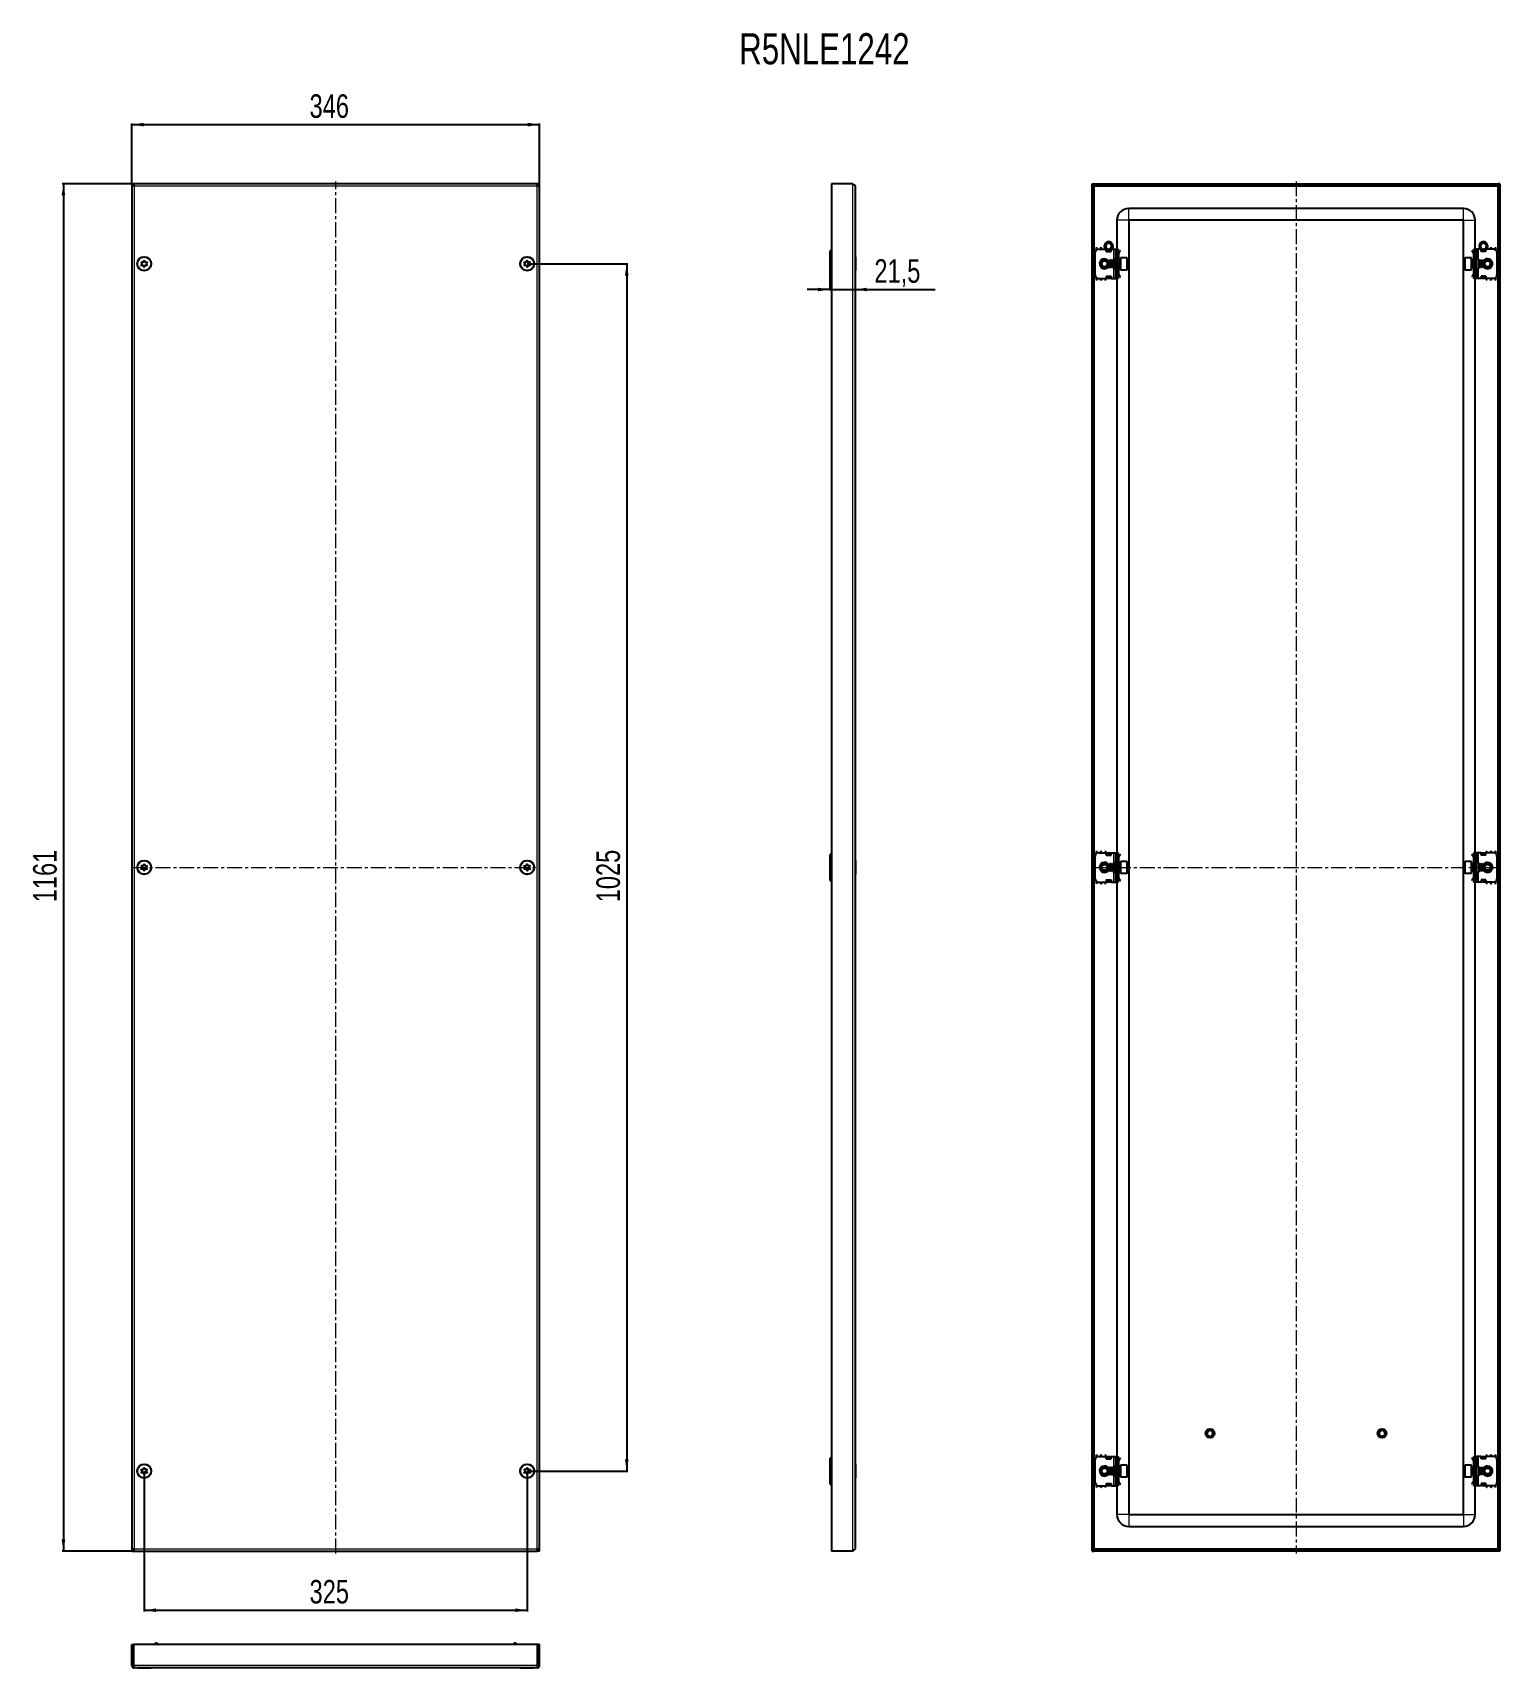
# Model space of a CAD drawing. Header units: millimetres. Extents: x -262 to 983, y -390 to 999.
import ezdxf

# ---------------------------------------------------------------- set-up
doc = ezdxf.new("R2010")
doc.units = ezdxf.units.MM
doc.linetypes.add('CENTERX2', pattern=[20.32, 12.7, -2.54, 2.54, -2.54])
doc.layers.add('FORMAT', color=7, linetype='Continuous')
doc.styles.add('SLDTEXTSTYLE0', font='TXT', dxfattribs={"width": 0.75})
doc.dimstyles.new('SLDDIMSTYLE0', dxfattribs={"dimtxt": 20, "dimasz": 10, "dimexe": 0, "dimexo": 0.0625, "dimgap": 5, "dimtad": 2, "dimdec": 1, "dimrnd": 1e-09, "dimzin": 12, "dimdsep": 46, "dimtxsty": 'SLDTEXTSTYLE0', "dimsah": 1, "dimcen": 0.09, "dimadec": 0, "dimazin": 3, "dimtfac": 1, "dimtofl": 0, "dimtmove": 0, "dimatfit": 3, "dimfxl": 0, "dimfrac": 2, "dimtolj": 1, "dimtzin": 12, "dimarcsym": 0})
doc.dimstyles.new('SLDDIMSTYLE1', dxfattribs={"dimtxt": 20, "dimasz": 10, "dimexe": 0, "dimexo": 0.0625, "dimgap": 5, "dimtad": 2, "dimdec": 1, "dimrnd": 1e-09, "dimzin": 12, "dimdsep": 46, "dimtxsty": 'SLDTEXTSTYLE0', "dimsah": 1, "dimcen": 0.09, "dimadec": 0, "dimazin": 3, "dimtfac": 1, "dimtmove": 0, "dimatfit": 0, "dimfxl": 0, "dimfrac": 2, "dimtolj": 1, "dimtzin": 12, "dimarcsym": 0})

msp = doc.modelspace()

# ---------------------------------------------------------------- texts
at = {"layer": 'FORMAT', "insert": (337.41, 998.4), "char_height": 26.458, "attachment_point": 1, "style": 'SLDTEXTSTYLE0'}
msp.add_mtext('R5NLE1242', dxfattribs=at)

# ---------------------------------------------------------------- blocks, each defined once
blk = doc.blocks.new('_D')
at = {"layer": 'FORMAT'}
for p, q in [((-178, 870.6), (-178, 921.8)), ((-178, 920.8), (168, 920.8)), ((168, 870.6), (168, 921.8))]:
    blk.add_line(p, q, dxfattribs=at)
for points in [[(-178, 920.8), (-168, 919.2), (-168, 922.3)], [(168, 920.8), (158, 922.3), (158, 919.2)]]:
    blk.add_solid(points, dxfattribs=at)
at = {"layer": 'FORMAT', "insert": (-27.2, 946.5), "char_height": 20, "attachment_point": 1, "style": 'SLDTEXTSTYLE0'}
blk.add_mtext('346', dxfattribs=at)
blk = doc.blocks.new('_D_1')
at = {"layer": 'FORMAT'}
for p, q in [((-176.3, 870.6), (-237, 870.6)), ((-236, 870.6), (-236, -290.4)), ((-176.3, -290.4), (-237, -290.4))]:
    blk.add_line(p, q, dxfattribs=at)
for points in [[(-236, 870.6), (-237.6, 860.6), (-234.5, 860.6)], [(-236, -290.4), (-234.5, -280.4), (-237.6, -280.4)]]:
    blk.add_solid(points, dxfattribs=at)
at = {"layer": 'FORMAT', "insert": (-261.8, 260.5), "char_height": 20, "attachment_point": 1, "rotation": 90, "style": 'SLDTEXTSTYLE0'}
blk.add_mtext('1161', dxfattribs=at)
blk = doc.blocks.new('_D_2')
at = {"layer": 'FORMAT'}
for p, q in [((157.5, 802.6), (243, 802.6)), ((242, 802.6), (242, -222.4)), ((157.5, -222.4), (243, -222.4))]:
    blk.add_line(p, q, dxfattribs=at)
for points in [[(242, 802.6), (240.4, 792.6), (243.5, 792.6)], [(242, -222.4), (243.5, -212.4), (240.4, -212.4)]]:
    blk.add_solid(points, dxfattribs=at)
at = {"layer": 'FORMAT', "insert": (216.2, 260.5), "char_height": 20, "attachment_point": 1, "rotation": 90, "style": 'SLDTEXTSTYLE0'}
blk.add_mtext('1025', dxfattribs=at)
blk = doc.blocks.new('_D_3')
at = {"layer": 'FORMAT'}
for p, q in [((-167.5, -222.4), (-167.5, -341.6)), ((157.5, -222.4), (157.5, -341.6)), ((-167.5, -340.6), (157.5, -340.6))]:
    blk.add_line(p, q, dxfattribs=at)
for points in [[(-167.5, -340.6), (-157.5, -342.1), (-157.5, -339)], [(157.5, -340.6), (147.5, -339), (147.5, -342.1)]]:
    blk.add_solid(points, dxfattribs=at)
at = {"layer": 'FORMAT', "insert": (-27.2, -314.8), "char_height": 20, "attachment_point": 1, "style": 'SLDTEXTSTYLE0'}
blk.add_mtext('325', dxfattribs=at)
blk = doc.blocks.new('_D_4')
at = {"layer": 'FORMAT'}
for p, q in [((414.2, 793.1), (414.2, 779.8)), ((414.2, 780.8), (395, 780.8)), ((414.2, 780.8), (435.7, 780.8)), ((435.7, 780.8), (503.8, 780.8))]:
    blk.add_line(p, q, dxfattribs=at)
for points in [[(414.2, 780.8), (404.2, 782.3), (404.2, 779.2)], [(435.7, 780.8), (445.7, 779.2), (445.7, 782.3)]]:
    blk.add_solid(points, dxfattribs=at)
at = {"layer": 'FORMAT', "insert": (452.1, 806.5), "char_height": 20, "attachment_point": 1, "style": 'SLDTEXTSTYLE0'}
blk.add_mtext('21,5', dxfattribs=at)

# ---------------------------------------------------------------- dimensions: what is measured, and where the dimension line sits
at = {"layer": 'FORMAT'}
for base, p1, p2, dimstyle, picture, middle in [((167.98, 920.77), (-178.02, 870.6), (167.98, 870.6), 'SLDDIMSTYLE0', '_D', (-5.02, 920.77)), ((435.72, 780.77), (414.22, 793.1), (435.72, 868.5), 'SLDDIMSTYLE1', '_D_4', (477.98, 780.77)), ((157.48, -340.57), (-167.52, -222.4), (157.48, -222.4), 'SLDDIMSTYLE0', '_D_3', (-5.02, -340.57))]:
    dim = msp.add_linear_dim(base=base, p1=p1, p2=p2, dimstyle=dimstyle, dxfattribs=at)
    dim.commit()
    dim.dimension.update_dxf_attribs({"geometry": picture, "text_midpoint": middle, "dimtype": 160})
for base, p1, p2, picture, middle in [((-236.03, -290.4), (-176.32, 870.6), (-176.32, -290.4), '_D_1', (-236.03, 290.1)), ((241.98, -222.4), (157.48, 802.6), (157.48, -222.4), '_D_2', (241.98, 290.1))]:
    dim = msp.add_linear_dim(base=base, p1=p1, p2=p2, angle=90, dimstyle='SLDDIMSTYLE0', dxfattribs=at)
    dim.commit()
    dim.dimension.update_dxf_attribs({"geometry": picture, "text_midpoint": middle, "dimtype": 160})

# ---------------------------------------------------------------- linework, layer by layer
at = {"color": 7, "linetype": 'Continuous', "lineweight": 25}
for p, q in [((-178.02, 870.6), (-176.52, 870.6)), ((-178.02, 870.6), (-178.02, -290.4)), ((166.28, 870.6), (-176.32, 870.6)), ((-176.32, 869.48), (-176.32, 870.6)), ((166.28, 870.6), (166.28, 869.49)), ((167.98, 870.6), (166.48, 870.6)), ((167.98, -290.4), (167.98, 870.6)), ((415.72, 870.6), (415.72, -290.4)), ((433.62, 870.6), (415.72, 870.6)), ((435.72, 868.5), (435.72, -288.3)), ((636.93, 870.6), (638.43, 870.6)), ((636.93, -290.4), (636.93, 870.6)), ((638.43, -290.4), (638.43, 870.6)), ((638.63, 870.6), (981.23, 870.6)), ((638.63, 869.1), (638.63, 870.6)), ((638.63, 869.1), (981.23, 869.1)), ((981.07, 869.1), (980.83, 868.5)), ((981.23, 869.1), (981.23, 870.6)), ((982.93, 870.6), (981.43, 870.6)), ((981.43, 870.6), (981.43, -290.4)), ((982.93, 870.6), (982.93, -290.4)), ((951.93, 849.6), (667.93, 849.6)), ((657.93, 839.6), (657.93, 815.1)), ((667.93, 839.6), (667.93, -259.4)), ((951.93, 839.6), (667.93, 839.6)), ((951.93, -259.4), (951.93, 839.6)), ((961.93, 815.1), (961.93, 839.6)), ((649.31, 820.12), (649.51, 820.24)), ((649.48, 820.23), (649.44, 820.2)), ((649.48, 820.16), (649.44, 820.2)), ((649.48, 820.23), (649.71, 820.31)), ((649.66, 820.32), (649.62, 820.3)), ((649.86, 820.4), (649.81, 820.38)), ((649.86, 820.4), (650.08, 820.47)), ((650.05, 820.47), (650, 820.45)), ((650.24, 820.52), (650.19, 820.51)), ((651.13, 820.59), (650.38, 820.52)), ((652.62, 820.08), (652.58, 820.1)), ((652.79, 819.95), (652.75, 819.98)), ((652.95, 819.82), (652.91, 819.85)), ((653.09, 819.68), (653.06, 819.71)), ((653.09, 819.68), (653.21, 819.55)), ((653.2, 819.56), (653.19, 819.58)), ((966.72, 819.63), (966.69, 819.6)), ((967.31, 820.12), (967.51, 820.24)), ((967.48, 820.23), (967.44, 820.2)), ((967.48, 820.16), (967.44, 820.2)), ((967.48, 820.23), (967.71, 820.31)), ((967.66, 820.32), (967.62, 820.3)), ((967.86, 820.4), (967.81, 820.38)), ((967.86, 820.4), (968.08, 820.47)), ((968.05, 820.47), (968, 820.45)), ((968.24, 820.52), (968.19, 820.51)), ((969.13, 820.59), (968.38, 820.52)), ((970.62, 820.08), (970.58, 820.1)), ((970.79, 819.95), (970.75, 819.98)), ((970.95, 819.82), (970.91, 819.85)), ((971.09, 819.68), (971.06, 819.71)), ((971.09, 819.68), (971.21, 819.55)), ((971.2, 819.56), (971.19, 819.58)), ((414.22, 812.1), (414.22, 793.1)), ((435.98, 808.39), (435.72, 808.39)), ((435.98, 808.39), (435.98, 807.67)), ((435.98, 807.67), (435.98, 796.82)), ((639.43, 793.1), (639.43, 812.1)), ((640.43, 815.35), (640.43, 814.34)), ((642.43, 815.1), (648.93, 815.1)), ((647.93, 817.69), (647.96, 817.95)), ((647.93, 817.49), (647.96, 817.73)), ((647.93, 817.69), (647.93, 817.64)), ((647.93, 817.49), (647.93, 817.44)), ((647.94, 817.9), (647.94, 817.85)), ((647.95, 817.29), (647.95, 817.24)), ((647.97, 818.11), (647.96, 818.06)), ((647.97, 817.1), (647.98, 817.05)), ((648.01, 818.3), (648, 818.26)), ((648.01, 818.3), (648.09, 818.54)), ((648.01, 816.92), (648.02, 816.87)), ((648.06, 818.49), (648.05, 818.45)), ((648.06, 816.74), (648.07, 816.69)), ((648.11, 816.56), (648.12, 816.55)), ((648.7, 815.59), (648.73, 815.56)), ((648.84, 815.45), (648.87, 815.42)), ((648.93, 813.1), (648.93, 815.1)), ((649.13, 814.31), (648.93, 814.43)), ((648.93, 813.1), (652.93, 813.1)), ((648.99, 815.31), (649.03, 815.28)), ((649.13, 813.1), (649.13, 814.31)), ((649.15, 815.19), (649.19, 815.16)), ((649.18, 814.72), (649.52, 814.96)), ((649.68, 814.72), (649.18, 814.37)), ((649.18, 814.37), (649.18, 814.72)), ((649.18, 813.45), (649.18, 814.37)), ((649.18, 813.1), (649.18, 813.45)), ((649.32, 815.07), (649.36, 815.04)), ((649.5, 814.96), (649.36, 815.08)), ((649.5, 814.96), (649.5, 815.07)), ((649.5, 814.96), (649.54, 814.94)), ((649.68, 814.72), (650.08, 814.72)), ((650.03, 814.74), (649.83, 814.84)), ((649.85, 814.8), (649.9, 814.78)), ((650.03, 814.74), (650.07, 814.72)), ((650.21, 814.69), (650.25, 814.68)), ((651.48, 805.6), (650.93, 805.05)), ((651.38, 814.64), (651.2, 814.61)), ((651.54, 805.6), (651.48, 805.6)), ((651.48, 805.6), (651.48, 800.98)), ((651.53, 814.66), (651.57, 814.67)), ((651.93, 805.05), (651.54, 805.6)), ((651.54, 805.6), (651.54, 805.13)), ((651.91, 814.76), (651.72, 814.72)), ((651.77, 814.72), (652.18, 814.72)), ((652.32, 805.6), (651.93, 805.05)), ((652.68, 814.37), (652.18, 814.72)), ((652.27, 815.01), (652.68, 814.72)), ((652.54, 805.6), (652.32, 805.6)), ((652.32, 805.6), (652.32, 805.13)), ((652.93, 805.05), (652.54, 805.6)), ((652.54, 805.6), (652.54, 805.13)), ((652.68, 814.72), (652.68, 814.37)), ((652.93, 814.43), (652.68, 814.28)), ((652.68, 814.37), (652.68, 813.45)), ((652.68, 813.45), (652.68, 813.1)), ((652.93, 813.1), (652.93, 815.1)), ((652.93, 815.1), (655.43, 815.1)), ((653.32, 805.6), (652.93, 805.05)), ((653.2, 815.63), (653.03, 815.51)), ((653.17, 815.67), (653.05, 815.48)), ((653.22, 818.47), (653.39, 818.06)), ((653.54, 805.6), (653.32, 805.6)), ((653.32, 805.6), (653.32, 805.13)), ((653.93, 805.05), (653.54, 805.6)), ((653.54, 805.6), (653.54, 805.13)), ((653.7, 816.48), (653.6, 816.3)), ((653.71, 816.48), (653.61, 816.3)), ((653.76, 816.62), (653.78, 816.66)), ((653.82, 816.8), (653.83, 816.85)), ((653.92, 817.4), (653.86, 817.09)), ((653.87, 816.99), (653.88, 817.04)), ((653.9, 817.2), (653.91, 817.25)), ((653.92, 817.4), (653.93, 817.45)), ((653.93, 817.6), (653.93, 817.6)), ((654.32, 805.6), (653.93, 805.05)), ((654.54, 805.6), (654.32, 805.6)), ((654.32, 805.6), (654.32, 805.13)), ((654.93, 805.05), (654.54, 805.6)), ((654.54, 805.6), (654.54, 805.13)), ((656.43, 806.6), (654.93, 806.6)), ((654.93, 798.6), (654.93, 806.6)), ((655.43, 815.1), (656.93, 815.1)), ((656.93, 812.1), (656.93, 815.1)), ((656.93, 815.1), (658.93, 815.1)), ((656.93, 793.1), (656.93, 812.1)), ((657.93, 793.1), (657.93, 812.1)), ((658.93, 815.1), (658.93, 814.34)), ((658.93, 814.34), (658.93, 790.86)), ((658.93, 814.01), (659.14, 813.81)), ((659.43, 811.35), (658.93, 811.35)), ((658.93, 807.85), (658.93, 811.35)), ((659.43, 807.85), (658.93, 807.85)), ((659.32, 805.6), (658.93, 805.05)), ((659.54, 805.6), (659.32, 805.6)), ((659.32, 805.6), (659.32, 805.13)), ((659.43, 813.1), (659.43, 812.64)), ((659.43, 807.85), (659.43, 811.35)), ((659.43, 805.6), (659.43, 807.85)), ((659.51, 812.76), (660.49, 813.74)), ((659.87, 812.41), (659.51, 812.76)), ((659.93, 805.05), (659.54, 805.6)), ((659.54, 805.6), (659.54, 805.13)), ((659.87, 812.41), (660.84, 813.39)), ((660.32, 805.6), (659.93, 805.05)), ((660.68, 805.6), (660.32, 805.6)), ((660.32, 805.6), (660.32, 805.13)), ((660.49, 813.74), (660.84, 813.39)), ((666.33, 807.6), (660.93, 807.6)), ((660.93, 807.6), (660.93, 799.91)), ((666.93, 807), (666.93, 800.23)), ((952.93, 798.2), (952.93, 807)), ((958.93, 807.6), (953.53, 807.6)), ((958.93, 797.6), (958.93, 807.6)), ((959.37, 813.74), (959.01, 813.39)), ((959.99, 812.41), (959.01, 813.39)), ((959.54, 805.6), (959.18, 805.6)), ((960.34, 812.76), (959.37, 813.74)), ((959.93, 805.05), (959.54, 805.6)), ((959.54, 805.13), (959.54, 805.6)), ((960.32, 805.6), (959.93, 805.05)), ((959.99, 812.41), (960.34, 812.76)), ((960.54, 805.6), (960.32, 805.6)), ((960.32, 805.13), (960.32, 805.6)), ((960.43, 813.1), (960.43, 812.71)), ((960.43, 811.35), (960.93, 811.35)), ((960.43, 811.35), (960.43, 807.85)), ((960.93, 807.85), (960.43, 807.85)), ((960.43, 807.85), (960.43, 805.6)), ((960.93, 805.05), (960.54, 805.6)), ((960.54, 805.13), (960.54, 805.6)), ((960.72, 813.81), (960.93, 814.01)), ((960.93, 815.1), (962.93, 815.1)), ((960.93, 814.34), (960.93, 815.1)), ((960.93, 790.86), (960.93, 814.34)), ((960.93, 811.35), (960.93, 807.85)), ((961.93, 812.1), (961.93, 793.1)), ((962.93, 815.1), (962.93, 812.1)), ((964.43, 815.1), (962.93, 815.1)), ((962.93, 812.1), (962.93, 793.1)), ((964.93, 806.6), (963.43, 806.6)), ((966.93, 815.1), (964.43, 815.1)), ((964.93, 806.6), (964.93, 798.6)), ((965.32, 805.6), (964.93, 805.05)), ((965.54, 805.6), (965.32, 805.6)), ((965.32, 805.13), (965.32, 805.6)), ((965.93, 805.05), (965.54, 805.6)), ((965.54, 805.13), (965.54, 805.6)), ((965.93, 817.69), (965.96, 817.95)), ((965.93, 817.49), (965.96, 817.73)), ((965.93, 817.69), (965.93, 817.64)), ((965.93, 817.49), (965.93, 817.44)), ((966.32, 805.6), (965.93, 805.05)), ((965.94, 817.9), (965.94, 817.85)), ((965.95, 817.29), (965.95, 817.24)), ((965.97, 818.11), (965.96, 818.06)), ((965.97, 817.1), (965.98, 817.05)), ((966.01, 818.3), (966, 818.26)), ((966.01, 818.3), (966.09, 818.54)), ((966.01, 816.92), (966.02, 816.87)), ((966.06, 818.49), (966.05, 818.45)), ((966.06, 816.74), (966.07, 816.69)), ((966.11, 816.56), (966.12, 816.55)), ((966.54, 805.6), (966.32, 805.6)), ((966.32, 805.13), (966.32, 805.6)), ((966.93, 805.05), (966.54, 805.6)), ((966.54, 805.13), (966.54, 805.6)), ((966.7, 815.59), (966.73, 815.56)), ((966.84, 815.45), (966.87, 815.42)), ((966.93, 813.1), (966.93, 815.1)), ((967.18, 814.28), (966.93, 814.43)), ((970.93, 813.1), (966.93, 813.1)), ((967.32, 805.6), (966.93, 805.05)), ((966.99, 815.31), (967.03, 815.28)), ((967.15, 815.19), (967.19, 815.16)), ((967.18, 814.72), (967.52, 814.96)), ((967.68, 814.72), (967.18, 814.37)), ((967.18, 814.37), (967.18, 814.72)), ((967.18, 813.45), (967.18, 814.37)), ((967.18, 813.1), (967.18, 813.45)), ((967.32, 815.07), (967.36, 815.04)), ((967.54, 805.6), (967.32, 805.6)), ((967.32, 805.13), (967.32, 805.6)), ((967.5, 814.96), (967.36, 815.08)), ((967.5, 814.96), (967.54, 814.94)), ((967.93, 805.05), (967.54, 805.6)), ((967.54, 805.13), (967.54, 805.6)), ((967.68, 814.72), (968.08, 814.72)), ((967.85, 814.8), (967.9, 814.78)), ((968.32, 805.6), (967.93, 805.05)), ((968.03, 814.74), (968.07, 814.72)), ((968.21, 814.69), (968.25, 814.68)), ((968.37, 805.6), (968.32, 805.6)), ((968.32, 805.13), (968.32, 805.6)), ((968.93, 805.05), (968.37, 805.6)), ((968.37, 799.6), (968.37, 805.6)), ((969.38, 814.64), (969.2, 814.61)), ((969.53, 814.66), (969.57, 814.67)), ((969.77, 814.72), (970.18, 814.72)), ((970.68, 814.37), (970.18, 814.72)), ((970.27, 815.01), (970.68, 814.72)), ((970.68, 814.72), (970.68, 814.37)), ((970.68, 814.37), (970.68, 813.45)), ((970.68, 813.45), (970.68, 813.1)), ((970.93, 814.43), (970.73, 814.31)), ((970.73, 814.31), (970.73, 813.1)), ((970.93, 813.1), (970.93, 815.1)), ((977.43, 815.1), (970.93, 815.1)), ((971.17, 815.67), (971.05, 815.48)), ((971.22, 818.47), (971.39, 818.06)), ((971.7, 816.48), (971.6, 816.3)), ((971.71, 816.48), (971.61, 816.3)), ((971.76, 816.62), (971.78, 816.66)), ((971.82, 816.8), (971.83, 816.85)), ((971.92, 817.4), (971.86, 817.09)), ((971.87, 816.99), (971.88, 817.04)), ((971.9, 817.2), (971.91, 817.25)), ((971.92, 817.4), (971.93, 817.45)), ((971.93, 817.6), (971.93, 817.6)), ((979.43, 814.34), (979.43, 815.35)), ((980.43, 812.1), (980.43, 793.1)), ((435.72, 796.82), (435.98, 796.82)), ((648.93, 792.1), (648.93, 790.1)), ((648.93, 792.1), (652.93, 792.1)), ((649.13, 790.22), (649.13, 792.1)), ((649.18, 791.75), (649.18, 792.1)), ((649.18, 790.83), (649.18, 791.75)), ((650.93, 805.05), (650.93, 801.28)), ((650.93, 801.28), (650.93, 800.15)), ((650.93, 800.15), (651.48, 799.6)), ((651.48, 800.98), (651.48, 799.6)), ((651.48, 799.6), (651.54, 799.6)), ((651.54, 805.13), (651.54, 799.6)), ((651.54, 799.6), (651.93, 800.15)), ((651.93, 805.05), (651.93, 804.66)), ((651.93, 804.66), (651.93, 800.15)), ((651.93, 800.15), (652.32, 799.6)), ((652.32, 805.13), (652.32, 799.6)), ((652.32, 799.6), (652.54, 799.6)), ((652.54, 805.13), (652.54, 799.6)), ((652.54, 799.6), (652.93, 800.15)), ((652.68, 792.1), (652.68, 791.75)), ((652.68, 791.75), (652.68, 790.83)), ((652.93, 805.05), (652.93, 804.66)), ((652.93, 804.66), (652.93, 800.15)), ((652.93, 800.15), (653.32, 799.6)), ((652.93, 792.1), (652.93, 790.1)), ((653.32, 805.13), (653.32, 799.6)), ((653.32, 799.6), (653.54, 799.6)), ((653.54, 805.13), (653.54, 799.6)), ((653.54, 799.6), (653.93, 800.15)), ((653.93, 805.05), (653.93, 804.66)), ((653.93, 804.66), (653.93, 800.15)), ((653.93, 800.15), (654.32, 799.6)), ((654.32, 805.13), (654.32, 799.6)), ((654.32, 799.6), (654.54, 799.6)), ((654.54, 805.13), (654.54, 799.6)), ((654.54, 799.6), (654.93, 800.15)), ((654.93, 798.6), (656.43, 798.6)), ((656.93, 790.1), (656.93, 793.1)), ((658.93, 800.15), (659.32, 799.6)), ((658.93, 797.35), (659.43, 797.35)), ((658.93, 793.85), (658.93, 797.35)), ((659.43, 793.85), (658.93, 793.85)), ((659.32, 805.13), (659.32, 799.6)), ((659.32, 799.6), (659.54, 799.6)), ((659.43, 797.35), (659.43, 799.6)), ((659.43, 793.85), (659.43, 797.35)), ((659.43, 792.1), (659.43, 792.49)), ((659.87, 792.79), (659.51, 792.44)), ((659.51, 792.44), (660.49, 791.46)), ((659.54, 805.13), (659.54, 799.6)), ((659.54, 799.6), (659.93, 800.15)), ((659.87, 792.79), (660.84, 791.81)), ((659.93, 805.05), (659.93, 804.66)), ((659.93, 804.66), (659.93, 800.15)), ((659.93, 800.15), (660.32, 799.6)), ((660.32, 805.13), (660.32, 799.6)), ((660.32, 799.6), (660.68, 799.6)), ((660.49, 791.46), (660.84, 791.81)), ((660.93, 799.91), (660.93, 797.6)), ((660.93, 797.6), (666.33, 797.6)), ((666.93, 800.23), (666.93, 798.2)), ((953.53, 797.6), (958.93, 797.6)), ((959.99, 792.79), (959.01, 791.81)), ((959.37, 791.46), (959.01, 791.81)), ((959.18, 799.6), (959.54, 799.6)), ((960.34, 792.44), (959.37, 791.46)), ((959.54, 799.6), (959.54, 805.13)), ((959.54, 799.6), (959.93, 800.15)), ((959.93, 804.66), (959.93, 805.05)), ((959.93, 800.15), (959.93, 804.66)), ((959.93, 800.15), (960.32, 799.6)), ((959.99, 792.79), (960.34, 792.44)), ((960.32, 799.6), (960.32, 805.13)), ((960.32, 799.6), (960.54, 799.6)), ((960.43, 799.6), (960.43, 797.35)), ((960.43, 797.35), (960.93, 797.35)), ((960.43, 797.35), (960.43, 793.85)), ((960.43, 793.85), (960.93, 793.85)), ((960.43, 792.1), (960.43, 792.56)), ((960.54, 799.6), (960.54, 805.13)), ((960.54, 799.6), (960.93, 800.15)), ((960.93, 797.35), (960.93, 793.85)), ((962.93, 793.1), (962.93, 790.1)), ((963.43, 798.6), (964.93, 798.6)), ((964.93, 800.15), (965.32, 799.6)), ((965.32, 799.6), (965.32, 805.13)), ((965.32, 799.6), (965.54, 799.6)), ((965.54, 799.6), (965.54, 805.13)), ((965.54, 799.6), (965.93, 800.15)), ((965.93, 804.66), (965.93, 805.05)), ((965.93, 800.15), (965.93, 804.66)), ((965.93, 800.15), (966.32, 799.6)), ((966.32, 799.6), (966.32, 805.13)), ((966.32, 799.6), (966.54, 799.6)), ((966.54, 799.6), (966.54, 805.13)), ((966.54, 799.6), (966.93, 800.15)), ((966.93, 804.66), (966.93, 805.05)), ((966.93, 800.15), (966.93, 804.66)), ((966.93, 800.15), (967.32, 799.6)), ((970.93, 792.1), (966.93, 792.1)), ((966.93, 792.1), (966.93, 790.1)), ((967.18, 791.75), (967.18, 792.1)), ((967.18, 790.83), (967.18, 791.75)), ((967.32, 799.6), (967.32, 805.13)), ((967.32, 799.6), (967.54, 799.6)), ((967.54, 799.6), (967.54, 805.13)), ((967.54, 799.6), (967.93, 800.15)), ((967.93, 804.66), (967.93, 805.05)), ((967.93, 800.15), (967.93, 804.66)), ((967.93, 800.15), (968.32, 799.6)), ((968.32, 799.6), (968.32, 805.13)), ((968.32, 799.6), (968.37, 799.6)), ((968.37, 799.6), (968.93, 800.15)), ((968.93, 800.15), (968.93, 805.05)), ((970.68, 792.1), (970.68, 791.75)), ((970.68, 791.75), (970.68, 790.83)), ((970.73, 792.1), (970.73, 790.22)), ((970.93, 792.1), (970.93, 790.1)), ((640.43, 790.86), (640.43, 789.85)), ((642.43, 790.1), (648.93, 790.1)), ((648.43, 790.1), (648.43, 789.85)), ((648.93, 790.22), (649.13, 790.22)), ((649.18, 790.48), (649.18, 790.83)), ((649.18, 790.83), (649.68, 790.48)), ((649.68, 790.13), (649.18, 790.48)), ((649.68, 790.48), (649.68, 790.13)), ((652.18, 790.48), (649.68, 790.48)), ((652.18, 790.13), (649.68, 790.13)), ((652.18, 790.48), (652.68, 790.83)), ((652.18, 790.13), (652.18, 790.48)), ((652.68, 790.48), (652.18, 790.13)), ((652.68, 790.83), (652.68, 790.48)), ((652.93, 790.1), (655.43, 790.1)), ((655.43, 790.1), (656.93, 790.1)), ((658.93, 790.1), (656.93, 790.1)), ((657.93, 790.1), (657.93, 302.6)), ((659.14, 791.39), (658.93, 791.19)), ((658.93, 790.86), (658.93, 790.1)), ((960.93, 791.19), (960.72, 791.39)), ((960.93, 790.1), (960.93, 790.86)), ((962.93, 790.1), (960.93, 790.1)), ((961.93, 302.6), (961.93, 790.1)), ((964.43, 790.1), (962.93, 790.1)), ((966.93, 790.1), (964.43, 790.1)), ((967.18, 790.83), (967.68, 790.48)), ((967.18, 790.48), (967.18, 790.83)), ((967.68, 790.13), (967.18, 790.48)), ((970.18, 790.48), (967.68, 790.48)), ((967.68, 790.48), (967.68, 790.13)), ((970.18, 790.13), (967.68, 790.13)), ((970.18, 790.48), (970.68, 790.83)), ((970.18, 790.13), (970.18, 790.48)), ((970.68, 790.48), (970.18, 790.13)), ((970.68, 790.83), (970.68, 790.48)), ((970.73, 790.22), (970.93, 790.22)), ((977.43, 790.1), (970.93, 790.1)), ((971.43, 789.85), (971.43, 790.1)), ((979.43, 789.85), (979.43, 790.86)), ((414.22, 299.6), (414.22, 280.6)), ((435.98, 295.89), (435.72, 295.89)), ((435.98, 295.89), (435.98, 295.17)), ((435.98, 295.17), (435.98, 284.32)), ((639.43, 280.6), (639.43, 299.6)), ((640.43, 302.85), (640.43, 301.84)), ((642.43, 302.6), (648.93, 302.6)), ((648.43, 302.85), (648.43, 302.6)), ((648.93, 300.6), (648.93, 302.6)), ((649.13, 302.48), (648.93, 302.48)), ((648.93, 300.6), (652.93, 300.6)), ((649.13, 300.6), (649.13, 302.48)), ((649.18, 302.22), (649.68, 302.58)), ((649.68, 302.22), (649.18, 301.87)), ((649.18, 301.87), (649.18, 302.22)), ((649.18, 300.95), (649.18, 301.87)), ((649.18, 300.6), (649.18, 300.95)), ((649.68, 302.58), (649.68, 302.22)), ((649.68, 302.58), (652.18, 302.58)), ((649.68, 302.22), (652.18, 302.22)), ((651.48, 293.1), (650.93, 292.55)), ((650.93, 292.55), (650.93, 288.78)), ((651.54, 293.1), (651.48, 293.1)), ((651.48, 293.1), (651.48, 288.48)), ((651.93, 292.55), (651.54, 293.1)), ((651.54, 293.1), (651.54, 292.63)), ((651.54, 292.63), (651.54, 287.1)), ((652.32, 293.1), (651.93, 292.55)), ((651.93, 292.55), (651.93, 292.16)), ((651.93, 292.16), (651.93, 287.65)), ((652.18, 302.22), (652.18, 302.58)), ((652.18, 302.58), (652.68, 302.22)), ((652.68, 301.87), (652.18, 302.22)), ((652.54, 293.1), (652.32, 293.1)), ((652.32, 293.1), (652.32, 292.63)), ((652.32, 292.63), (652.32, 287.1)), ((652.93, 292.55), (652.54, 293.1)), ((652.54, 293.1), (652.54, 292.63)), ((652.54, 292.63), (652.54, 287.1)), ((652.68, 302.22), (652.68, 301.87)), ((652.68, 301.87), (652.68, 300.95)), ((652.68, 300.95), (652.68, 300.6)), ((652.93, 300.6), (652.93, 302.6)), ((652.93, 302.6), (655.43, 302.6)), ((653.32, 293.1), (652.93, 292.55)), ((652.93, 292.55), (652.93, 292.16)), ((652.93, 292.16), (652.93, 287.65)), ((653.54, 293.1), (653.32, 293.1)), ((653.32, 293.1), (653.32, 292.63)), ((653.32, 292.63), (653.32, 287.1)), ((653.93, 292.55), (653.54, 293.1)), ((653.54, 293.1), (653.54, 292.63)), ((653.54, 292.63), (653.54, 287.1)), ((654.32, 293.1), (653.93, 292.55)), ((653.93, 292.55), (653.93, 292.16)), ((653.93, 292.16), (653.93, 287.65)), ((654.54, 293.1), (654.32, 293.1)), ((654.32, 293.1), (654.32, 292.63)), ((654.32, 292.63), (654.32, 287.1)), ((654.93, 292.55), (654.54, 293.1)), ((654.54, 293.1), (654.54, 292.63)), ((654.54, 292.63), (654.54, 287.1)), ((656.43, 294.1), (654.93, 294.1)), ((654.93, 286.1), (654.93, 294.1)), ((655.43, 302.6), (656.93, 302.6)), ((656.93, 302.6), (658.93, 302.6)), ((656.93, 299.6), (656.93, 302.6)), ((656.93, 280.6), (656.93, 299.6)), ((657.93, 280.6), (657.93, 299.6)), ((658.93, 302.6), (658.93, 301.84)), ((658.93, 301.84), (658.93, 278.36)), ((658.93, 301.51), (659.14, 301.31)), ((659.43, 298.85), (658.93, 298.85)), ((658.93, 295.35), (658.93, 298.85)), ((659.43, 295.35), (658.93, 295.35)), ((659.32, 293.1), (658.93, 292.55)), ((659.54, 293.1), (659.32, 293.1)), ((659.32, 293.1), (659.32, 292.63)), ((659.32, 292.63), (659.32, 287.1)), ((659.43, 300.6), (659.43, 300.14)), ((659.43, 295.35), (659.43, 298.85)), ((659.43, 293.1), (659.43, 295.35)), ((659.51, 300.26), (660.49, 301.24)), ((659.87, 299.91), (659.51, 300.26)), ((659.93, 292.55), (659.54, 293.1)), ((659.54, 293.1), (659.54, 292.63)), ((659.54, 292.63), (659.54, 287.1)), ((659.87, 299.91), (660.84, 300.89)), ((660.32, 293.1), (659.93, 292.55)), ((659.93, 292.55), (659.93, 292.16)), ((659.93, 292.16), (659.93, 287.65)), ((660.68, 293.1), (660.32, 293.1)), ((660.32, 293.1), (660.32, 292.63)), ((660.32, 292.63), (660.32, 287.1)), ((660.49, 301.24), (660.84, 300.89)), ((666.33, 295.1), (660.93, 295.1)), ((660.93, 295.1), (660.93, 287.41)), ((666.93, 294.5), (666.93, 287.73)), ((952.93, 285.7), (952.93, 294.5)), ((958.93, 295.1), (953.53, 295.1)), ((958.93, 285.1), (958.93, 295.1)), ((959.37, 301.24), (959.01, 300.89)), ((959.99, 299.91), (959.01, 300.89)), ((959.54, 293.1), (959.18, 293.1)), ((960.34, 300.26), (959.37, 301.24)), ((959.93, 292.55), (959.54, 293.1)), ((959.54, 292.63), (959.54, 293.1)), ((959.54, 287.1), (959.54, 292.63)), ((960.32, 293.1), (959.93, 292.55)), ((959.93, 292.16), (959.93, 292.55)), ((959.93, 287.65), (959.93, 292.16)), ((959.99, 299.91), (960.34, 300.26)), ((960.54, 293.1), (960.32, 293.1)), ((960.32, 292.63), (960.32, 293.1)), ((960.32, 287.1), (960.32, 292.63)), ((960.43, 300.6), (960.43, 300.21)), ((960.43, 298.85), (960.93, 298.85)), ((960.43, 298.85), (960.43, 295.35)), ((960.93, 295.35), (960.43, 295.35)), ((960.43, 295.35), (960.43, 293.1)), ((960.93, 292.55), (960.54, 293.1)), ((960.54, 292.63), (960.54, 293.1)), ((960.54, 287.1), (960.54, 292.63)), ((960.72, 301.31), (960.93, 301.51)), ((960.93, 302.6), (962.93, 302.6)), ((960.93, 301.84), (960.93, 302.6)), ((960.93, 278.36), (960.93, 301.84)), ((960.93, 298.85), (960.93, 295.35)), ((961.93, 299.6), (961.93, 280.6)), ((962.93, 302.6), (962.93, 299.6)), ((964.43, 302.6), (962.93, 302.6)), ((962.93, 299.6), (962.93, 280.6)), ((964.93, 294.1), (963.43, 294.1)), ((966.93, 302.6), (964.43, 302.6)), ((964.93, 294.1), (964.93, 286.1)), ((965.32, 293.1), (964.93, 292.55)), ((965.54, 293.1), (965.32, 293.1)), ((965.32, 292.63), (965.32, 293.1)), ((965.32, 287.1), (965.32, 292.63)), ((965.93, 292.55), (965.54, 293.1)), ((965.54, 292.63), (965.54, 293.1)), ((965.54, 287.1), (965.54, 292.63)), ((966.32, 293.1), (965.93, 292.55)), ((965.93, 292.16), (965.93, 292.55)), ((965.93, 287.65), (965.93, 292.16)), ((966.54, 293.1), (966.32, 293.1)), ((966.32, 292.63), (966.32, 293.1)), ((966.32, 287.1), (966.32, 292.63)), ((966.93, 292.55), (966.54, 293.1)), ((966.54, 292.63), (966.54, 293.1)), ((966.54, 287.1), (966.54, 292.63)), ((966.93, 300.6), (966.93, 302.6)), ((970.93, 300.6), (966.93, 300.6)), ((967.32, 293.1), (966.93, 292.55)), ((966.93, 292.16), (966.93, 292.55)), ((966.93, 287.65), (966.93, 292.16)), ((967.18, 302.22), (967.68, 302.58)), ((967.68, 302.22), (967.18, 301.87)), ((967.18, 301.87), (967.18, 302.22)), ((967.18, 300.95), (967.18, 301.87)), ((967.18, 300.6), (967.18, 300.95)), ((967.54, 293.1), (967.32, 293.1)), ((967.32, 292.63), (967.32, 293.1)), ((967.32, 287.1), (967.32, 292.63)), ((967.93, 292.55), (967.54, 293.1)), ((967.54, 292.63), (967.54, 293.1)), ((967.54, 287.1), (967.54, 292.63)), ((967.68, 302.58), (967.68, 302.22)), ((967.68, 302.58), (970.18, 302.58)), ((967.68, 302.22), (970.18, 302.22)), ((968.32, 293.1), (967.93, 292.55)), ((967.93, 292.16), (967.93, 292.55)), ((967.93, 287.65), (967.93, 292.16)), ((968.37, 293.1), (968.32, 293.1)), ((968.32, 292.63), (968.32, 293.1)), ((968.32, 287.1), (968.32, 292.63)), ((968.93, 292.55), (968.37, 293.1)), ((968.37, 287.1), (968.37, 293.1)), ((968.93, 287.65), (968.93, 292.55)), ((970.18, 302.22), (970.18, 302.58)), ((970.18, 302.58), (970.68, 302.22)), ((970.68, 301.87), (970.18, 302.22)), ((970.68, 302.22), (970.68, 301.87)), ((970.68, 301.87), (970.68, 300.95)), ((970.68, 300.95), (970.68, 300.6)), ((970.73, 302.48), (970.73, 300.6)), ((970.93, 302.48), (970.73, 302.48)), ((970.93, 300.6), (970.93, 302.6)), ((977.43, 302.6), (970.93, 302.6)), ((971.43, 302.6), (971.43, 302.85)), ((979.43, 301.84), (979.43, 302.85)), ((980.43, 299.6), (980.43, 280.6)), ((435.72, 284.32), (435.98, 284.32)), ((640.43, 278.36), (640.43, 277.35)), ((648.93, 279.6), (648.93, 277.6)), ((648.93, 279.6), (652.93, 279.6)), ((649.13, 277.72), (649.13, 279.6)), ((649.18, 279.25), (649.18, 279.6)), ((649.18, 278.33), (649.18, 279.25)), ((649.18, 277.98), (649.18, 278.33)), ((649.18, 278.33), (649.68, 277.98)), ((649.68, 277.63), (649.18, 277.98)), ((649.68, 277.98), (649.68, 277.63)), ((652.18, 277.98), (649.68, 277.98)), ((650.93, 288.78), (650.93, 287.65)), ((650.93, 287.65), (651.48, 287.1)), ((651.48, 288.48), (651.48, 287.1)), ((651.48, 287.1), (651.54, 287.1)), ((651.54, 287.1), (651.93, 287.65)), ((651.93, 287.65), (652.32, 287.1)), ((652.18, 277.98), (652.68, 278.33)), ((652.18, 277.63), (652.18, 277.98)), ((652.68, 277.98), (652.18, 277.63)), ((652.32, 287.1), (652.54, 287.1)), ((652.54, 287.1), (652.93, 287.65)), ((652.68, 279.6), (652.68, 279.25)), ((652.68, 279.25), (652.68, 278.33)), ((652.68, 278.33), (652.68, 277.98)), ((652.93, 287.65), (653.32, 287.1)), ((652.93, 279.6), (652.93, 277.6)), ((653.32, 287.1), (653.54, 287.1)), ((653.54, 287.1), (653.93, 287.65)), ((653.93, 287.65), (654.32, 287.1)), ((654.32, 287.1), (654.54, 287.1)), ((654.54, 287.1), (654.93, 287.65)), ((654.93, 286.1), (656.43, 286.1)), ((656.93, 277.6), (656.93, 280.6)), ((658.93, 287.65), (659.32, 287.1)), ((658.93, 284.85), (659.43, 284.85)), ((658.93, 281.35), (658.93, 284.85)), ((659.43, 281.35), (658.93, 281.35)), ((659.14, 278.89), (658.93, 278.69)), ((658.93, 278.36), (658.93, 277.6)), ((659.32, 287.1), (659.54, 287.1)), ((659.43, 284.85), (659.43, 287.1)), ((659.43, 281.35), (659.43, 284.85)), ((659.43, 279.6), (659.43, 279.99)), ((659.87, 280.29), (659.51, 279.94)), ((659.51, 279.94), (660.49, 278.96)), ((659.54, 287.1), (659.93, 287.65)), ((659.87, 280.29), (660.84, 279.31)), ((659.93, 287.65), (660.32, 287.1)), ((660.32, 287.1), (660.68, 287.1)), ((660.49, 278.96), (660.84, 279.31)), ((660.93, 287.41), (660.93, 285.1)), ((660.93, 285.1), (666.33, 285.1)), ((666.93, 287.73), (666.93, 285.7)), ((953.53, 285.1), (958.93, 285.1)), ((959.99, 280.29), (959.01, 279.31)), ((959.37, 278.96), (959.01, 279.31)), ((959.18, 287.1), (959.54, 287.1)), ((960.34, 279.94), (959.37, 278.96)), ((959.54, 287.1), (959.93, 287.65)), ((959.93, 287.65), (960.32, 287.1)), ((959.99, 280.29), (960.34, 279.94)), ((960.32, 287.1), (960.54, 287.1)), ((960.43, 287.1), (960.43, 284.85)), ((960.43, 284.85), (960.93, 284.85)), ((960.43, 284.85), (960.43, 281.35)), ((960.43, 281.35), (960.93, 281.35)), ((960.43, 279.6), (960.43, 280.06)), ((960.54, 287.1), (960.93, 287.65)), ((960.93, 278.69), (960.72, 278.89)), ((960.93, 284.85), (960.93, 281.35)), ((960.93, 277.6), (960.93, 278.36)), ((962.93, 280.6), (962.93, 277.6)), ((963.43, 286.1), (964.93, 286.1)), ((964.93, 287.65), (965.32, 287.1)), ((965.32, 287.1), (965.54, 287.1)), ((965.54, 287.1), (965.93, 287.65)), ((965.93, 287.65), (966.32, 287.1)), ((966.32, 287.1), (966.54, 287.1)), ((966.54, 287.1), (966.93, 287.65)), ((966.93, 287.65), (967.32, 287.1)), ((970.93, 279.6), (966.93, 279.6)), ((966.93, 279.6), (966.93, 277.6)), ((967.18, 279.25), (967.18, 279.6)), ((967.18, 278.33), (967.18, 279.25)), ((967.18, 278.33), (967.68, 277.98)), ((967.18, 277.98), (967.18, 278.33)), ((967.68, 277.63), (967.18, 277.98)), ((967.32, 287.1), (967.54, 287.1)), ((967.54, 287.1), (967.93, 287.65)), ((970.18, 277.98), (967.68, 277.98)), ((967.68, 277.98), (967.68, 277.63)), ((967.93, 287.65), (968.32, 287.1)), ((968.32, 287.1), (968.37, 287.1)), ((968.37, 287.1), (968.93, 287.65)), ((970.18, 277.98), (970.68, 278.33)), ((970.18, 277.63), (970.18, 277.98)), ((970.68, 277.98), (970.18, 277.63)), ((970.68, 279.6), (970.68, 279.25)), ((970.68, 279.25), (970.68, 278.33)), ((970.68, 278.33), (970.68, 277.98)), ((970.73, 279.6), (970.73, 277.72)), ((970.93, 279.6), (970.93, 277.6)), ((979.43, 277.35), (979.43, 278.36)), ((642.43, 277.6), (648.93, 277.6)), ((648.43, 277.6), (648.43, 277.35)), ((648.93, 277.72), (649.13, 277.72)), ((652.18, 277.63), (649.68, 277.63)), ((652.93, 277.6), (655.43, 277.6)), ((655.43, 277.6), (656.93, 277.6)), ((658.93, 277.6), (656.93, 277.6)), ((657.93, 277.6), (657.93, -209.9)), ((962.93, 277.6), (960.93, 277.6)), ((961.93, -209.9), (961.93, 277.6)), ((964.43, 277.6), (962.93, 277.6)), ((966.93, 277.6), (964.43, 277.6)), ((970.18, 277.63), (967.68, 277.63)), ((970.73, 277.72), (970.93, 277.72)), ((977.43, 277.6), (970.93, 277.6)), ((971.43, 277.35), (971.43, 277.6)), ((733.94, -190.2), (733.93, -190.25)), ((733.93, -190.4), (733.93, -190.4)), ((733.94, -190.2), (734, -189.89)), ((733.96, -190), (733.95, -190.05)), ((733.99, -189.79), (733.98, -189.84)), ((734.04, -189.6), (734.03, -189.65)), ((734.09, -189.42), (734.08, -189.46)), ((734.15, -189.28), (734.25, -189.1)), ((734.16, -189.28), (734.26, -189.09)), ((734.64, -191.27), (734.47, -190.86)), ((734.77, -192.48), (734.65, -192.35)), ((734.66, -188.43), (734.83, -188.31)), ((734.66, -192.36), (734.67, -192.38)), ((734.69, -188.47), (734.81, -188.28)), ((734.77, -192.48), (734.8, -192.51)), ((734.91, -192.62), (734.95, -192.65)), ((735.07, -192.75), (735.11, -192.78)), ((735.23, -192.87), (735.28, -192.9)), ((736.33, -187.46), (736.29, -187.47)), ((736.48, -187.44), (736.66, -187.41)), ((736.73, -193.39), (737.48, -193.32)), ((737.47, -187.45), (737.43, -187.44)), ((737.65, -187.49), (737.6, -187.48)), ((737.62, -193.32), (737.66, -193.31)), ((737.83, -187.54), (737.78, -187.52)), ((737.81, -193.27), (737.86, -193.25)), ((737.83, -187.54), (738.03, -187.64)), ((738, -187.6), (737.96, -187.58)), ((738, -193.2), (738.05, -193.18)), ((738.38, -193.03), (738.15, -193.11)), ((738.19, -193.12), (738.24, -193.1)), ((738.36, -187.76), (738.32, -187.74)), ((738.55, -192.92), (738.35, -193.04)), ((738.36, -187.76), (738.36, -187.87)), ((738.36, -187.76), (738.5, -187.88)), ((738.37, -192.96), (738.42, -193)), ((738.38, -193.03), (738.42, -193)), ((738.54, -187.87), (738.5, -187.84)), ((738.71, -187.98), (738.67, -187.96)), ((738.71, -187.98), (738.92, -188.17)), ((738.87, -188.11), (738.83, -188.08)), ((739.02, -188.25), (738.99, -188.22)), ((739.15, -188.39), (739.12, -188.35)), ((739.74, -189.36), (739.74, -189.35)), ((739.85, -191.1), (739.77, -191.34)), ((739.8, -189.54), (739.79, -189.49)), ((739.79, -191.29), (739.81, -191.25)), ((739.85, -189.71), (739.84, -189.67)), ((739.85, -191.1), (739.86, -191.06)), ((739.89, -189.9), (739.88, -189.85)), ((739.89, -190.9), (739.89, -190.86)), ((739.93, -190.29), (739.9, -190.53)), ((739.91, -190.09), (739.91, -190.04)), ((739.91, -190.7), (739.92, -190.65)), ((739.93, -190.29), (739.92, -190.24)), ((739.93, -190.49), (739.93, -190.44)), ((879.94, -190.2), (879.93, -190.25)), ((879.93, -190.4), (879.93, -190.4)), ((879.94, -190.2), (880, -189.89)), ((879.96, -190), (879.95, -190.05)), ((879.99, -189.79), (879.98, -189.84)), ((880.04, -189.6), (880.03, -189.65)), ((880.09, -189.42), (880.08, -189.46)), ((880.15, -189.28), (880.25, -189.1)), ((880.16, -189.28), (880.26, -189.09)), ((880.64, -191.27), (880.47, -190.86)), ((880.77, -192.48), (880.65, -192.35)), ((880.66, -188.43), (880.83, -188.31)), ((880.66, -192.36), (880.67, -192.38)), ((880.77, -192.48), (880.8, -192.51)), ((880.91, -192.62), (880.95, -192.65)), ((881.07, -192.75), (881.11, -192.78)), ((881.23, -192.87), (881.28, -192.9)), ((881.39, -187.82), (881.66, -187.7)), ((881.95, -187.56), (882.24, -187.5)), ((882.33, -187.46), (882.29, -187.47)), ((882.48, -187.44), (882.66, -187.41)), ((882.73, -193.39), (883.48, -193.32)), ((883.47, -187.45), (883.43, -187.44)), ((883.65, -187.49), (883.6, -187.48)), ((883.62, -193.32), (883.66, -193.31)), ((883.83, -187.54), (883.78, -187.52)), ((883.81, -193.27), (883.86, -193.25)), ((883.83, -187.54), (884.03, -187.64)), ((883.83, -187.58), (884.04, -187.61)), ((884, -187.6), (883.96, -187.58)), ((884, -193.2), (884.05, -193.18)), ((884.38, -193.03), (884.15, -193.11)), ((884.19, -193.12), (884.24, -193.1)), ((884.36, -187.76), (884.32, -187.74)), ((884.55, -192.92), (884.35, -193.04)), ((884.36, -187.76), (884.36, -187.87)), ((884.36, -187.76), (884.5, -187.88)), ((884.37, -192.96), (884.42, -193)), ((884.38, -193.03), (884.42, -193)), ((884.54, -187.87), (884.5, -187.84)), ((884.71, -187.98), (884.67, -187.96)), ((884.71, -187.98), (884.92, -188.17)), ((884.87, -188.11), (884.83, -188.08)), ((885.02, -188.25), (884.99, -188.22)), ((885.15, -188.39), (885.12, -188.35)), ((885.74, -189.36), (885.74, -189.35)), ((885.85, -191.1), (885.77, -191.34)), ((885.8, -189.54), (885.79, -189.49)), ((885.79, -191.29), (885.81, -191.25)), ((885.85, -189.71), (885.84, -189.67)), ((885.85, -191.1), (885.86, -191.06)), ((885.89, -189.9), (885.88, -189.85)), ((885.89, -190.9), (885.89, -190.86)), ((885.93, -190.29), (885.9, -190.53)), ((885.93, -190.49), (885.9, -190.75)), ((885.91, -190.09), (885.91, -190.04)), ((885.91, -190.7), (885.92, -190.65)), ((885.93, -190.29), (885.92, -190.24)), ((885.93, -190.49), (885.93, -190.44)), ((414.22, -212.9), (414.22, -231.9)), ((435.98, -216.61), (435.72, -216.61)), ((435.98, -216.61), (435.98, -228.18)), ((639.43, -231.9), (639.43, -212.9)), ((640.43, -209.65), (640.43, -210.66)), ((642.43, -209.9), (648.93, -209.9)), ((648.43, -209.65), (648.43, -209.9)), ((648.93, -211.9), (648.93, -209.9)), ((649.13, -210.02), (648.93, -210.02)), ((648.93, -211.9), (652.93, -211.9)), ((649.13, -211.9), (649.13, -210.02)), ((649.18, -210.28), (649.68, -209.92)), ((649.68, -210.28), (649.18, -210.63)), ((649.18, -210.63), (649.18, -210.28)), ((649.18, -211.55), (649.18, -210.63)), ((649.18, -211.9), (649.18, -211.55)), ((649.68, -209.92), (649.68, -210.28)), ((649.68, -209.92), (652.18, -209.92)), ((649.68, -210.28), (652.18, -210.28)), ((651.48, -219.4), (650.93, -219.95)), ((650.93, -219.95), (650.93, -224.85)), ((651.54, -219.4), (651.48, -219.4)), ((651.48, -219.4), (651.48, -225.4)), ((651.93, -219.95), (651.54, -219.4)), ((651.54, -219.4), (651.54, -224.93)), ((652.32, -219.4), (651.93, -219.95)), ((651.93, -219.95), (651.93, -224.46)), ((652.18, -210.28), (652.18, -209.92)), ((652.18, -209.92), (652.68, -210.28)), ((652.68, -210.63), (652.18, -210.28)), ((652.54, -219.4), (652.32, -219.4)), ((652.32, -219.4), (652.32, -224.93)), ((652.93, -219.95), (652.54, -219.4)), ((652.54, -219.4), (652.54, -224.93)), ((652.68, -210.28), (652.68, -210.63)), ((652.68, -210.63), (652.68, -211.55)), ((652.68, -211.55), (652.68, -211.9)), ((652.93, -211.9), (652.93, -209.9)), ((652.93, -209.9), (655.43, -209.9)), ((653.32, -219.4), (652.93, -219.95)), ((652.93, -219.95), (652.93, -224.46)), ((653.54, -219.4), (653.32, -219.4)), ((653.32, -219.4), (653.32, -224.93)), ((653.93, -219.95), (653.54, -219.4)), ((653.54, -219.4), (653.54, -224.93)), ((654.32, -219.4), (653.93, -219.95)), ((653.93, -219.95), (653.93, -224.46)), ((654.54, -219.4), (654.32, -219.4)), ((654.32, -219.4), (654.32, -224.93)), ((654.93, -219.95), (654.54, -219.4)), ((654.54, -219.4), (654.54, -224.93)), ((656.43, -218.4), (654.93, -218.4)), ((654.93, -226.4), (654.93, -218.4)), ((655.43, -209.9), (656.93, -209.9)), ((656.93, -209.9), (658.93, -209.9)), ((656.93, -212.9), (656.93, -209.9)), ((656.93, -231.9), (656.93, -212.9)), ((657.93, -231.9), (657.93, -212.9)), ((658.93, -209.9), (658.93, -210.66)), ((658.93, -210.66), (658.93, -234.14)), ((658.93, -210.99), (659.14, -211.19)), ((659.43, -213.65), (658.93, -213.65)), ((658.93, -217.15), (658.93, -213.65)), ((659.43, -217.15), (658.93, -217.15)), ((659.32, -219.4), (658.93, -219.95)), ((659.54, -219.4), (659.32, -219.4)), ((659.32, -219.4), (659.32, -224.93)), ((659.43, -211.9), (659.43, -212.36)), ((659.43, -217.15), (659.43, -213.65)), ((659.43, -219.4), (659.43, -217.15)), ((659.51, -212.24), (660.49, -211.26)), ((659.87, -212.59), (659.51, -212.24)), ((659.93, -219.95), (659.54, -219.4)), ((659.54, -219.4), (659.54, -224.93)), ((659.87, -212.59), (660.84, -211.61)), ((660.32, -219.4), (659.93, -219.95)), ((659.93, -219.95), (659.93, -224.46)), ((660.68, -219.4), (660.32, -219.4)), ((660.32, -219.4), (660.32, -224.93)), ((660.49, -211.26), (660.84, -211.61)), ((666.33, -217.4), (660.93, -217.4)), ((660.93, -217.4), (660.93, -227.4)), ((666.93, -218), (666.93, -226.8)), ((952.93, -220.03), (952.93, -218)), ((952.93, -226.8), (952.93, -220.03)), ((958.93, -217.4), (953.53, -217.4)), ((958.93, -219.71), (958.93, -217.4)), ((958.93, -227.4), (958.93, -219.71)), ((959.37, -211.26), (959.01, -211.61)), ((959.99, -212.59), (959.01, -211.61)), ((959.54, -219.4), (959.18, -219.4)), ((960.34, -212.24), (959.37, -211.26)), ((959.93, -219.95), (959.54, -219.4)), ((959.54, -224.93), (959.54, -219.4)), ((960.32, -219.4), (959.93, -219.95)), ((959.93, -224.46), (959.93, -219.95)), ((959.99, -212.59), (960.34, -212.24)), ((960.54, -219.4), (960.32, -219.4)), ((960.32, -224.93), (960.32, -219.4)), ((960.43, -211.9), (960.43, -212.29)), ((960.43, -213.65), (960.93, -213.65)), ((960.43, -213.65), (960.43, -217.15)), ((960.93, -217.15), (960.43, -217.15)), ((960.43, -217.15), (960.43, -219.4)), ((960.93, -219.95), (960.54, -219.4)), ((960.54, -224.93), (960.54, -219.4)), ((960.72, -211.19), (960.93, -210.99)), ((960.93, -209.9), (962.93, -209.9)), ((960.93, -210.66), (960.93, -209.9)), ((960.93, -234.14), (960.93, -210.66)), ((960.93, -213.65), (960.93, -217.15)), ((961.93, -212.9), (961.93, -231.9)), ((962.93, -209.9), (962.93, -212.9)), ((964.43, -209.9), (962.93, -209.9)), ((962.93, -212.9), (962.93, -231.9)), ((964.93, -218.4), (963.43, -218.4)), ((966.93, -209.9), (964.43, -209.9)), ((964.93, -218.4), (964.93, -226.4)), ((965.32, -219.4), (964.93, -219.95)), ((965.54, -219.4), (965.32, -219.4)), ((965.32, -224.93), (965.32, -219.4)), ((965.93, -219.95), (965.54, -219.4)), ((965.54, -224.93), (965.54, -219.4)), ((966.32, -219.4), (965.93, -219.95)), ((965.93, -224.46), (965.93, -219.95)), ((966.54, -219.4), (966.32, -219.4)), ((966.32, -224.93), (966.32, -219.4)), ((966.93, -219.95), (966.54, -219.4)), ((966.54, -224.93), (966.54, -219.4)), ((966.93, -211.9), (966.93, -209.9)), ((970.93, -211.9), (966.93, -211.9)), ((967.32, -219.4), (966.93, -219.95)), ((966.93, -224.46), (966.93, -219.95)), ((967.18, -210.28), (967.68, -209.92)), ((967.68, -210.28), (967.18, -210.63)), ((967.18, -210.63), (967.18, -210.28)), ((967.18, -211.55), (967.18, -210.63)), ((967.18, -211.9), (967.18, -211.55)), ((967.54, -219.4), (967.32, -219.4)), ((967.32, -224.93), (967.32, -219.4)), ((967.93, -219.95), (967.54, -219.4)), ((967.54, -224.93), (967.54, -219.4)), ((967.68, -209.92), (967.68, -210.28)), ((967.68, -209.92), (970.18, -209.92)), ((967.68, -210.28), (970.18, -210.28)), ((968.32, -219.4), (967.93, -219.95)), ((967.93, -224.46), (967.93, -219.95)), ((968.37, -219.4), (968.32, -219.4)), ((968.32, -224.93), (968.32, -219.4)), ((968.93, -219.95), (968.37, -219.4)), ((968.37, -220.78), (968.37, -219.4)), ((968.37, -225.4), (968.37, -220.78)), ((968.93, -221.08), (968.93, -219.95)), ((968.93, -224.85), (968.93, -221.08)), ((970.18, -210.28), (970.18, -209.92)), ((970.18, -209.92), (970.68, -210.28)), ((970.68, -210.63), (970.18, -210.28)), ((970.68, -210.28), (970.68, -210.63)), ((970.68, -210.63), (970.68, -211.55)), ((970.68, -211.55), (970.68, -211.9)), ((970.73, -210.02), (970.73, -211.9)), ((970.93, -210.02), (970.73, -210.02)), ((970.93, -211.9), (970.93, -209.9)), ((977.43, -209.9), (970.93, -209.9)), ((971.43, -209.9), (971.43, -209.65)), ((979.43, -210.66), (979.43, -209.65)), ((980.43, -212.9), (980.43, -231.9)), ((435.72, -228.18), (435.98, -228.18)), ((640.43, -234.14), (640.43, -235.15)), ((642.43, -234.9), (648.93, -234.9)), ((648.43, -234.9), (648.43, -235.15)), ((648.93, -232.9), (648.93, -234.9)), ((648.93, -232.9), (652.93, -232.9)), ((648.93, -234.78), (649.13, -234.78)), ((649.13, -234.78), (649.13, -232.9)), ((649.18, -233.25), (649.18, -232.9)), ((649.18, -234.17), (649.18, -233.25)), ((649.18, -234.52), (649.18, -234.17)), ((649.18, -234.17), (649.68, -234.52)), ((649.68, -234.87), (649.18, -234.52)), ((649.68, -234.52), (649.68, -234.87)), ((652.18, -234.52), (649.68, -234.52)), ((652.18, -234.87), (649.68, -234.87)), ((650.93, -224.85), (651.48, -225.4)), ((651.48, -225.4), (651.54, -225.4)), ((651.54, -225.4), (651.93, -224.85)), ((651.54, -224.93), (651.54, -225.4)), ((651.93, -224.46), (651.93, -224.85)), ((651.93, -224.85), (652.32, -225.4)), ((652.18, -234.52), (652.68, -234.17)), ((652.18, -234.87), (652.18, -234.52)), ((652.68, -234.52), (652.18, -234.87)), ((652.32, -224.93), (652.32, -225.4)), ((652.32, -225.4), (652.54, -225.4)), ((652.54, -225.4), (652.93, -224.85)), ((652.54, -224.93), (652.54, -225.4)), ((652.68, -232.9), (652.68, -233.25)), ((652.68, -233.25), (652.68, -234.17)), ((652.68, -234.17), (652.68, -234.52)), ((652.93, -224.46), (652.93, -224.85)), ((652.93, -224.85), (653.32, -225.4)), ((652.93, -232.9), (652.93, -234.9)), ((652.93, -234.9), (655.43, -234.9)), ((653.32, -224.93), (653.32, -225.4)), ((653.32, -225.4), (653.54, -225.4)), ((653.54, -225.4), (653.93, -224.85)), ((653.54, -224.93), (653.54, -225.4)), ((653.93, -224.46), (653.93, -224.85)), ((653.93, -224.85), (654.32, -225.4)), ((654.32, -224.93), (654.32, -225.4)), ((654.32, -225.4), (654.54, -225.4)), ((654.54, -225.4), (654.93, -224.85)), ((654.54, -224.93), (654.54, -225.4)), ((654.93, -226.4), (656.43, -226.4)), ((655.43, -234.9), (656.93, -234.9)), ((656.93, -234.9), (656.93, -231.9)), ((658.93, -234.9), (656.93, -234.9)), ((657.93, -234.9), (657.93, -259.4)), ((658.93, -224.85), (659.32, -225.4)), ((658.93, -231.15), (658.93, -227.65)), ((658.93, -227.65), (659.43, -227.65)), ((659.43, -231.15), (658.93, -231.15)), ((659.14, -233.61), (658.93, -233.81)), ((658.93, -234.14), (658.93, -234.9)), ((659.32, -224.93), (659.32, -225.4)), ((659.32, -225.4), (659.54, -225.4)), ((659.43, -227.65), (659.43, -225.4)), ((659.43, -231.15), (659.43, -227.65)), ((659.43, -232.9), (659.43, -232.51)), ((659.87, -232.21), (659.51, -232.56)), ((659.51, -232.56), (660.49, -233.54)), ((659.54, -225.4), (659.93, -224.85)), ((659.54, -224.93), (659.54, -225.4)), ((659.87, -232.21), (660.84, -233.19)), ((659.93, -224.46), (659.93, -224.85)), ((659.93, -224.85), (660.32, -225.4)), ((660.32, -224.93), (660.32, -225.4)), ((660.32, -225.4), (660.68, -225.4)), ((660.49, -233.54), (660.84, -233.19)), ((660.93, -227.4), (666.33, -227.4)), ((953.53, -227.4), (958.93, -227.4)), ((959.99, -232.21), (959.01, -233.19)), ((959.37, -233.54), (959.01, -233.19)), ((959.18, -225.4), (959.54, -225.4)), ((960.34, -232.56), (959.37, -233.54)), ((959.54, -225.4), (959.93, -224.85)), ((959.54, -225.4), (959.54, -224.93)), ((959.93, -224.85), (959.93, -224.46)), ((959.93, -224.85), (960.32, -225.4)), ((959.99, -232.21), (960.34, -232.56)), ((960.32, -225.4), (960.32, -224.93)), ((960.32, -225.4), (960.54, -225.4)), ((960.43, -225.4), (960.43, -227.65)), ((960.43, -227.65), (960.43, -231.15)), ((960.43, -227.65), (960.93, -227.65)), ((960.43, -231.15), (960.93, -231.15)), ((960.43, -232.9), (960.43, -232.44)), ((960.54, -225.4), (960.93, -224.85)), ((960.54, -225.4), (960.54, -224.93)), ((960.93, -233.81), (960.72, -233.61)), ((960.93, -227.65), (960.93, -231.15)), ((960.93, -234.9), (960.93, -234.14)), ((962.93, -234.9), (960.93, -234.9)), ((961.93, -259.4), (961.93, -234.9)), ((962.93, -231.9), (962.93, -234.9)), ((964.43, -234.9), (962.93, -234.9)), ((963.43, -226.4), (964.93, -226.4)), ((966.93, -234.9), (964.43, -234.9)), ((964.93, -224.85), (965.32, -225.4)), ((965.32, -225.4), (965.32, -224.93)), ((965.32, -225.4), (965.54, -225.4)), ((965.54, -225.4), (965.93, -224.85)), ((965.54, -225.4), (965.54, -224.93)), ((965.93, -224.85), (965.93, -224.46)), ((965.93, -224.85), (966.32, -225.4)), ((966.32, -225.4), (966.32, -224.93)), ((966.32, -225.4), (966.54, -225.4)), ((966.54, -225.4), (966.93, -224.85)), ((966.54, -225.4), (966.54, -224.93)), ((966.93, -224.85), (966.93, -224.46)), ((966.93, -224.85), (967.32, -225.4)), ((970.93, -232.9), (966.93, -232.9)), ((966.93, -232.9), (966.93, -234.9)), ((967.18, -233.25), (967.18, -232.9)), ((967.18, -234.17), (967.18, -233.25)), ((967.18, -234.52), (967.18, -234.17)), ((967.18, -234.17), (967.68, -234.52)), ((967.68, -234.87), (967.18, -234.52)), ((967.32, -225.4), (967.32, -224.93)), ((967.32, -225.4), (967.54, -225.4)), ((967.54, -225.4), (967.93, -224.85)), ((967.54, -225.4), (967.54, -224.93)), ((967.68, -234.52), (967.68, -234.87)), ((970.18, -234.52), (967.68, -234.52)), ((970.18, -234.87), (967.68, -234.87)), ((967.93, -224.85), (967.93, -224.46)), ((967.93, -224.85), (968.32, -225.4)), ((968.32, -225.4), (968.32, -224.93)), ((968.32, -225.4), (968.37, -225.4)), ((968.37, -225.4), (968.93, -224.85)), ((970.18, -234.52), (970.68, -234.17)), ((970.18, -234.87), (970.18, -234.52)), ((970.68, -234.52), (970.18, -234.87)), ((970.68, -232.9), (970.68, -233.25)), ((970.68, -233.25), (970.68, -234.17)), ((970.68, -234.17), (970.68, -234.52)), ((970.73, -232.9), (970.73, -234.78)), ((970.73, -234.78), (970.93, -234.78)), ((970.93, -232.9), (970.93, -234.9)), ((977.43, -234.9), (970.93, -234.9)), ((971.43, -235.15), (971.43, -234.9)), ((979.43, -235.15), (979.43, -234.14)), ((667.93, -259.4), (951.93, -259.4)), ((667.93, -269.4), (951.93, -269.4)), ((-178.02, -290.4), (-176.52, -290.4)), ((-176.32, -289.29), (-176.32, -290.4)), ((-176.32, -290.4), (166.28, -290.4)), ((166.28, -290.4), (166.28, -289.28)), ((167.98, -290.4), (166.48, -290.4)), ((433.62, -290.4), (415.72, -290.4)), ((636.93, -290.4), (638.43, -290.4)), ((638.63, -288.9), (638.63, -290.4)), ((981.23, -288.9), (638.63, -288.9)), ((981.23, -290.4), (638.63, -290.4)), ((638.78, -288.9), (639.03, -288.3)), ((980.83, -288.3), (981.07, -288.9)), ((981.23, -288.9), (981.23, -290.4)), ((982.93, -290.4), (981.43, -290.4)), ((-178.02, -369.59), (-176.52, -369.59)), ((-178.02, -387.49), (-178.02, -369.59)), ((-176.52, -387.49), (-176.52, -369.59)), ((-176.32, -387.49), (-176.32, -369.59)), ((166.28, -369.59), (-176.32, -369.59)), ((-158.02, -368.09), (-157.02, -368.09)), ((-158.02, -369.59), (-158.02, -368.09)), ((-156.02, -369.09), (-157.02, -368.09)), ((-155.52, -369.09), (-156.02, -369.09)), ((-156.02, -369.09), (-156.02, -369.59)), ((145.48, -369.09), (145.98, -369.09)), ((146.98, -368.09), (145.98, -369.09)), ((145.98, -369.59), (145.98, -369.09)), ((146.98, -368.09), (147.98, -368.09)), ((147.98, -368.09), (147.98, -369.59)), ((166.28, -387.49), (166.28, -369.59)), ((167.98, -369.59), (166.48, -369.59)), ((166.48, -387.49), (166.48, -369.59)), ((167.98, -387.49), (167.98, -369.59)), ((-178.02, -387.49), (-176.52, -387.49)), ((167.98, -387.49), (166.48, -387.49)), ((165.88, -389.59), (-175.92, -389.59)), ((-173.31, -389.59), (-173.31, -389.84)), ((-170.31, -389.84), (-173.31, -389.84)), ((-161.74, -389.84), (-170.31, -389.84)), ((-161.74, -389.84), (-161.74, -389.59)), ((151.69, -389.59), (151.69, -389.84)), ((163.26, -389.84), (151.69, -389.84)), ((163.26, -389.84), (163.26, -389.59))]:
    msp.add_line(p, q, dxfattribs=at)
at = {"color": 8, "linetype": 'Continuous', "lineweight": 18}
for p, q in [((165.88, 868.5), (-175.92, 868.5)), ((-175.92, 868.5), (-175.92, -288.3)), ((165.88, -288.3), (165.88, 868.5)), ((433.62, 870.6), (433.62, -290.4)), ((639.03, -288.3), (639.03, 868.5)), ((639.03, 868.5), (980.83, 868.5)), ((980.83, 868.5), (980.83, -288.3)), ((667.93, 839.6), (667.93, 849.6)), ((951.93, 839.6), (951.93, 849.6)), ((667.93, 839.6), (657.93, 839.6)), ((951.93, 839.6), (961.93, 839.6)), ((640.43, 815.35), (644.43, 815.35)), ((644.43, 815.35), (647.93, 815.35)), ((652.68, 813.45), (649.18, 813.45)), ((655.43, 806.6), (655.43, 815.1)), ((656.43, 798.6), (656.43, 806.6)), ((657.93, 812.1), (656.93, 812.1)), ((658.93, 813.6), (659.14, 813.81)), ((658.93, 813.1), (659.43, 813.1)), ((660.68, 799.6), (660.68, 805.6)), ((666.33, 799.91), (666.33, 807.6)), ((953.53, 807.6), (953.53, 797.6)), ((959.18, 805.6), (959.18, 800.98)), ((960.93, 813.1), (960.43, 813.1)), ((960.93, 813.6), (960.72, 813.81)), ((962.93, 812.1), (961.93, 812.1)), ((963.43, 806.6), (963.43, 798.6)), ((964.43, 815.1), (964.43, 806.6)), ((970.68, 813.45), (967.18, 813.45)), ((971.93, 815.35), (975.43, 815.35)), ((979.43, 815.35), (975.43, 815.35)), ((649.18, 791.75), (652.68, 791.75)), ((655.43, 790.1), (655.43, 798.6)), ((656.93, 793.1), (657.93, 793.1)), ((658.93, 792.1), (659.43, 792.1)), ((658.93, 791.6), (659.14, 791.39)), ((666.33, 797.6), (666.33, 799.91)), ((959.18, 800.98), (959.18, 799.6)), ((960.93, 792.1), (960.43, 792.1)), ((960.93, 791.6), (960.72, 791.39)), ((961.93, 793.1), (962.93, 793.1)), ((964.43, 798.6), (964.43, 790.1)), ((967.18, 791.75), (970.68, 791.75)), ((640.43, 789.85), (644.43, 789.85)), ((648.43, 789.85), (644.43, 789.85)), ((975.43, 789.85), (971.43, 789.85)), ((979.43, 789.85), (975.43, 789.85)), ((640.43, 302.85), (644.43, 302.85)), ((644.43, 302.85), (648.43, 302.85)), ((652.68, 300.95), (649.18, 300.95)), ((655.43, 294.1), (655.43, 302.6)), ((656.43, 286.1), (656.43, 294.1)), ((657.93, 299.6), (656.93, 299.6)), ((658.93, 301.1), (659.14, 301.31)), ((658.93, 300.6), (659.43, 300.6)), ((660.68, 287.1), (660.68, 293.1)), ((666.33, 287.41), (666.33, 295.1)), ((953.53, 295.1), (953.53, 285.1)), ((959.18, 293.1), (959.18, 288.48)), ((960.93, 300.6), (960.43, 300.6)), ((960.93, 301.1), (960.72, 301.31)), ((962.93, 299.6), (961.93, 299.6)), ((963.43, 294.1), (963.43, 286.1)), ((964.43, 302.6), (964.43, 294.1)), ((970.68, 300.95), (967.18, 300.95)), ((971.43, 302.85), (975.43, 302.85)), ((979.43, 302.85), (975.43, 302.85)), ((649.18, 279.25), (652.68, 279.25)), ((655.43, 277.6), (655.43, 286.1)), ((656.93, 280.6), (657.93, 280.6)), ((658.93, 279.6), (659.43, 279.6)), ((658.93, 279.1), (659.14, 278.89)), ((666.33, 285.1), (666.33, 287.41)), ((959.18, 288.48), (959.18, 287.1)), ((960.93, 279.6), (960.43, 279.6)), ((960.93, 279.1), (960.72, 278.89)), ((961.93, 280.6), (962.93, 280.6)), ((964.43, 286.1), (964.43, 277.6)), ((967.18, 279.25), (970.68, 279.25)), ((640.43, 277.35), (644.43, 277.35)), ((648.43, 277.35), (644.43, 277.35)), ((975.43, 277.35), (971.43, 277.35)), ((979.43, 277.35), (975.43, 277.35)), ((640.43, -209.65), (644.43, -209.65)), ((644.43, -209.65), (648.43, -209.65)), ((652.68, -211.55), (649.18, -211.55)), ((655.43, -218.4), (655.43, -209.9)), ((656.43, -226.4), (656.43, -218.4)), ((657.93, -212.9), (656.93, -212.9)), ((658.93, -211.4), (659.14, -211.19)), ((658.93, -211.9), (659.43, -211.9)), ((660.68, -220.78), (660.68, -219.4)), ((660.68, -225.4), (660.68, -220.78)), ((666.33, -227.4), (666.33, -217.4)), ((953.53, -217.4), (953.53, -219.71)), ((953.53, -219.71), (953.53, -227.4)), ((959.18, -219.4), (959.18, -225.4)), ((960.93, -211.9), (960.43, -211.9)), ((960.93, -211.4), (960.72, -211.19)), ((962.93, -212.9), (961.93, -212.9)), ((963.43, -218.4), (963.43, -226.4)), ((964.43, -209.9), (964.43, -218.4)), ((970.68, -211.55), (967.18, -211.55)), ((971.43, -209.65), (975.43, -209.65)), ((979.43, -209.65), (975.43, -209.65)), ((640.43, -235.15), (644.43, -235.15)), ((648.43, -235.15), (644.43, -235.15)), ((649.18, -233.25), (652.68, -233.25)), ((655.43, -234.9), (655.43, -226.4)), ((656.93, -231.9), (657.93, -231.9)), ((658.93, -232.9), (659.43, -232.9)), ((658.93, -233.4), (659.14, -233.61)), ((960.93, -232.9), (960.43, -232.9)), ((960.93, -233.4), (960.72, -233.61)), ((961.93, -231.9), (962.93, -231.9)), ((964.43, -226.4), (964.43, -234.9)), ((967.18, -233.25), (970.68, -233.25)), ((975.43, -235.15), (971.43, -235.15)), ((979.43, -235.15), (975.43, -235.15)), ((667.93, -259.4), (657.93, -259.4)), ((667.93, -259.4), (667.93, -269.4)), ((951.93, -259.4), (951.93, -269.4)), ((951.93, -259.4), (961.93, -259.4)), ((-175.92, -288.3), (165.88, -288.3)), ((980.83, -288.3), (639.03, -288.3)), ((166.28, -387.49), (-176.32, -387.49))]:
    msp.add_line(p, q, dxfattribs=at)
at = {"color": 7, "linetype": 'Continuous', "lineweight": 25}
for centre, radius in [((-167.52, 802.6), 6), ((-167.52, 802.6), 5.79), ((157.48, 802.6), 6), ((157.48, 802.6), 5.79), ((647.43, 802.6), 3), ((972.43, 802.6), 3), ((-167.52, 802.6), 1.85), ((157.48, 802.6), 1.85), ((647.43, 802.6), 2.76), ((647.43, 802.6), 2.45), ((972.43, 802.6), 2.76), ((972.43, 802.6), 2.45), ((-167.52, 290.1), 6), ((-167.52, 290.1), 5.79), ((-167.52, 290.1), 1.85), ((157.48, 290.1), 6), ((157.48, 290.1), 5.79), ((157.48, 290.1), 1.85), ((647.43, 290.1), 3), ((647.43, 290.1), 2.76), ((647.43, 290.1), 2.45), ((972.43, 290.1), 3), ((972.43, 290.1), 2.76), ((972.43, 290.1), 2.45), ((736.93, -190.4), 3.75), ((882.93, -190.4), 3.75), ((-167.52, -222.4), 6), ((-167.52, -222.4), 5.78), ((-167.52, -222.4), 1.85), ((157.48, -222.4), 6), ((157.48, -222.4), 5.79), ((157.48, -222.4), 1.85), ((647.43, -222.4), 3), ((647.43, -222.4), 2.76), ((647.43, -222.4), 2.45), ((972.43, -222.4), 3), ((972.43, -222.4), 2.76), ((972.43, -222.4), 2.45)]:
    msp.add_circle(centre, radius, dxfattribs=at)
for centre, radius, start, end in [((667.93, 839.6), 10, 90, 180), ((951.93, 839.6), 10, 0, 90), ((650.93, 817.6), 3.75, 0, 221.81031), ((650.93, 817.6), 2.5, 108.59442, 168.59442), ((650.93, 817.6), 2.5, 75.88813, 108.59442), ((650.93, 817.6), 3, 59.92857, 86.21929), ((650.93, 817.6), 3, 360, 40.74374), ((968.93, 817.6), 3.75, 0, 221.81031), ((968.93, 817.6), 2.5, 108.59442, 168.59442), ((968.93, 817.6), 2.5, 75.88813, 108.59442), ((968.93, 817.6), 3, 59.92857, 86.21929), ((968.93, 817.6), 3, 360, 40.74374), ((417.22, 812.1), 3, 120, 180), ((642.43, 812.1), 3, 90, 180), ((647.43, 802.6), 4, 90, 331.04498), ((647.43, 802.6), 4, 28.95502, 90), ((650.93, 817.6), 2.5, 168.59442, 228.59442), ((650.93, 817.6), 2.5, 228.59442, 288.59442), ((650.93, 817.6), 2.5, 288.59442, 348.59442), ((650.93, 817.6), 2.5, 348.59442, 10.51652), ((650.93, 817.6), 3.75, 318.18969, 0), ((656.43, 807.1), 0.5, 270, 0), ((660.93, 812.1), 3, 131.81031, 180), ((658.43, 813.1), 1, 360, 45), ((660.68, 805.85), 0.25, 270, 0), ((666.33, 807), 0.6, 0, 90), ((953.53, 807), 0.6, 90, 180), ((959.18, 805.85), 0.25, 180, 270), ((961.43, 813.1), 1, 135, 180), ((958.93, 812.1), 3, 360, 48.18969), ((963.43, 807.1), 0.5, 180, 270), ((968.93, 817.6), 2.5, 168.59442, 228.59442), ((968.93, 817.6), 2.5, 228.59442, 288.59442), ((972.43, 802.6), 4, 270, 151.04498), ((968.93, 817.6), 2.5, 288.59442, 348.59442), ((968.93, 817.6), 2.5, 348.59442, 10.51652), ((968.93, 817.6), 3.75, 318.18969, 0), ((977.43, 812.1), 3, 360, 90), ((417.22, 793.1), 3, 180, 240), ((642.43, 793.1), 3, 180, 270), ((656.43, 798.1), 0.5, 0, 90), ((660.93, 793.1), 3, 180, 228.18969), ((658.43, 792.1), 1, 315, 0), ((660.68, 799.35), 0.25, 0, 90), ((666.33, 798.2), 0.6, 270, 360), ((953.53, 798.2), 0.6, 180, 270), ((959.18, 799.35), 0.25, 90, 180), ((961.43, 792.1), 1, 180, 225), ((958.93, 793.1), 3, 311.81031, 360), ((963.43, 798.1), 0.5, 90, 180), ((972.43, 802.6), 4, 208.95502, 270), ((977.43, 793.1), 3, 270, 360), ((417.22, 299.6), 3, 120, 180), ((642.43, 299.6), 3, 90, 180), ((647.43, 290.1), 4, 90, 331.04498), ((647.43, 290.1), 4, 28.95502, 90), ((656.43, 294.6), 0.5, 270, 360), ((660.93, 299.6), 3, 131.81031, 180), ((658.43, 300.6), 1, 360, 45), ((660.68, 293.35), 0.25, 270, 0), ((666.33, 294.5), 0.6, 0, 90), ((953.53, 294.5), 0.6, 90, 180), ((959.18, 293.35), 0.25, 180, 270), ((961.43, 300.6), 1, 135, 180), ((958.93, 299.6), 3, 360, 48.18969), ((963.43, 294.6), 0.5, 180, 270), ((972.43, 290.1), 4, 270, 151.04498), ((977.43, 299.6), 3, 360, 90), ((417.22, 280.6), 3, 180, 240), ((642.43, 280.6), 3, 180, 270), ((656.43, 285.6), 0.5, 0, 90), ((660.93, 280.6), 3, 180, 228.18969), ((658.43, 279.6), 1, 315, 0), ((660.68, 286.85), 0.25, 0, 90), ((666.33, 285.7), 0.6, 270, 360), ((953.53, 285.7), 0.6, 180, 270), ((959.18, 286.85), 0.25, 90, 180), ((961.43, 279.6), 1, 180, 225), ((958.93, 280.6), 3, 311.81031, 360), ((963.43, 285.6), 0.5, 90, 180), ((972.43, 290.1), 4, 208.95502, 270), ((977.43, 280.6), 3, 270, 360), ((736.93, -190.4), 3, 180, 220.74374), ((736.93, -190.4), 2.5, 168.59442, 190.51652), ((736.93, -190.4), 2.5, 108.59442, 168.59442), ((736.93, -190.4), 3, 239.92857, 266.21929), ((736.93, -190.4), 2.5, 48.59442, 108.59442), ((736.93, -190.4), 2.5, 255.88813, 288.59442), ((736.93, -190.4), 2.5, 288.59442, 348.59442), ((736.93, -190.4), 2.5, 348.59442, 48.59442), ((882.93, -190.4), 3, 180, 220.74374), ((882.93, -190.4), 2.5, 168.59442, 190.51652), ((882.93, -190.4), 2.5, 108.59442, 168.59442), ((882.93, -190.4), 3, 239.92857, 266.21929), ((882.93, -190.4), 2.5, 48.59442, 108.59442), ((882.93, -190.4), 2.5, 255.88813, 288.59442), ((882.93, -190.4), 2.5, 288.59442, 348.59442), ((882.93, -190.4), 2.5, 348.59442, 48.59442), ((417.22, -212.9), 3, 120, 180), ((642.43, -212.9), 3, 90, 180), ((647.43, -222.4), 4, 90, 331.04498), ((647.43, -222.4), 4, 28.95502, 90), ((656.43, -217.9), 0.5, 270, 360), ((660.93, -212.9), 3, 131.81031, 180), ((658.43, -211.9), 1, 360, 45), ((660.68, -219.15), 0.25, 270, 0), ((666.33, -218), 0.6, 0, 90), ((953.53, -218), 0.6, 90, 180), ((959.18, -219.15), 0.25, 180, 270), ((961.43, -211.9), 1, 135, 180), ((958.93, -212.9), 3, 360, 48.18969), ((963.43, -217.9), 0.5, 180, 270), ((972.43, -222.4), 4, 270, 151.04498), ((977.43, -212.9), 3, 360, 90), ((417.22, -231.9), 3, 180, 240), ((642.43, -231.9), 3, 180, 270), ((656.43, -226.9), 0.5, 0, 90), ((660.93, -231.9), 3, 180, 228.18969), ((658.43, -232.9), 1, 315, 360), ((660.68, -225.65), 0.25, 360, 90), ((666.33, -226.8), 0.6, 270, 360), ((953.53, -226.8), 0.6, 180, 270), ((959.18, -225.65), 0.25, 90, 180), ((961.43, -232.9), 1, 180, 225), ((958.93, -231.9), 3, 311.81031, 360), ((963.43, -226.9), 0.5, 90, 180), ((972.43, -222.4), 4, 208.95502, 270), ((977.43, -231.9), 3, 270, 360), ((667.93, -259.4), 10, 180, 270), ((951.93, -259.4), 10, 270, 0)]:
    msp.add_arc(centre, radius, start, end, dxfattribs=at)
at = {"color": 8, "linetype": 'Continuous', "lineweight": 18}
for centre, start, end in [((647.43, 802.6), 35.46217, 270), ((972.43, 802.6), 215.46217, 90), ((972.43, 802.6), 90, 144.53783), ((647.43, 802.6), 270, 324.53783), ((647.43, 290.1), 35.46217, 270), ((972.43, 290.1), 215.46217, 90), ((972.43, 290.1), 90, 144.53783), ((647.43, 290.1), 270, 324.53783), ((647.43, -222.4), 35.46217, 270), ((972.43, -222.4), 215.46217, 90), ((972.43, -222.4), 90, 144.53783), ((647.43, -222.4), 270, 324.53783)]:
    msp.add_arc(centre, 4.5, start, end, dxfattribs=at)
at = {"color": 7, "linetype": 'Continuous', "lineweight": 25}
for points, knots in [([(-178.02, 870.6), (-177.99, 870.42), (-177.92, 870.07), (-177.42, 869.53), (-176.72, 869.01), (-176.18, 868.67), (-175.92, 868.5)], [0, 0, 0, 0, 0.2547568, 0.5096489, 0.7645419, 1, 1, 1, 1]), ([(-176.52, 870.6), (-176.51, 870.42), (-176.49, 870.06), (-176.3, 869.36), (-176.07, 868.84), (-175.92, 868.5)], [0, 0, 0, 0, 0.2598775, 0.5197391, 1, 1, 1, 1]), ([(165.88, 868.5), (165.96, 868.68), (166.12, 869.05), (166.39, 869.74), (166.44, 870.26), (166.48, 870.6)], [0, 0, 0, 0, 0.2598775, 0.5197391, 1, 1, 1, 1]), ([(165.88, 868.5), (166.16, 868.68), (166.72, 869.04), (167.42, 869.57), (167.89, 870.09), (167.95, 870.44), (167.98, 870.6)], [0, 0, 0, 0, 0.25475266, 0.50964469, 0.7645377, 1, 1, 1, 1]), ([(433.62, 870.6), (433.9, 870.42), (434.46, 870.07), (435.17, 869.53), (435.64, 869.01), (435.69, 868.67), (435.72, 868.5)], [0, 0, 0, 0, 0.2547568, 0.5096489, 0.7645419, 1, 1, 1, 1]), ([(638.63, 869.49), (638.62, 869.52), (638.48, 869.89), (638.45, 870.26), (638.43, 870.6)], [0, 0, 0, 0, 0.0909305, 1, 1, 1, 1]), ([(639.03, 868.5), (638.94, 868.68), (638.85, 868.88), (638.78, 869.08), (638.77, 869.1)], [0, 0, 0, 0, 0.9083608, 1, 1, 1, 1]), ([(981.43, 870.6), (981.42, 870.42), (981.39, 870.06), (981.31, 869.68), (981.23, 869.49), (981.23, 869.48)], [0, 0, 0, 0, 0.48755, 0.9750699, 1, 1, 1, 1]), ([(649.47, 820.15), (649.39, 820.1), (649.05, 819.87), (648.55, 819.37), (648.33, 818.81), (648.23, 818.57)], [0, 0, 0, 0, 0.1287813, 0.6136292, 1, 1, 1, 1]), ([(650.13, 819.97), (650.12, 819.97), (650.07, 819.95), (649.99, 819.94), (649.9, 819.94), (649.81, 819.95), (649.72, 819.98), (649.64, 820.01), (649.56, 820.06), (649.51, 820.11), (649.48, 820.14), (649.47, 820.15)], [0, 0, 0, 0, 0.04296008, 0.17330004, 0.27426262, 0.40108141, 0.52771587, 0.65425883, 0.78075866, 0.93685205, 1, 1, 1, 1]), ([(649.48, 820.23), (649.51, 820.21), (649.57, 820.17), (649.64, 820.1), (649.68, 820.04), (649.7, 820), (649.7, 819.99)], [0, 0, 0, 0, 0.3195142, 0.6084926, 0.891527, 1, 1, 1, 1]), ([(649.77, 819.96), (649.77, 819.96), (649.77, 820), (649.76, 820.07), (649.73, 820.16), (649.68, 820.24), (649.64, 820.28), (649.62, 820.3)], [0, 0, 0, 0, 0.00279015, 0.26957499, 0.53637064, 0.7654988, 1, 1, 1, 1]), ([(649.66, 820.32), (649.69, 820.3), (649.75, 820.26), (649.81, 820.18), (649.85, 820.1), (649.88, 820.02), (649.88, 819.97), (649.88, 819.94)], [0, 0, 0, 0, 0.234253, 0.4427871, 0.6464654, 0.841043, 1, 1, 1, 1]), ([(649.92, 819.94), (649.92, 819.97), (649.93, 820.03), (649.92, 820.13), (649.9, 820.22), (649.86, 820.31), (649.83, 820.36), (649.81, 820.38)], [0, 0, 0, 0, 0.1816952, 0.3967826, 0.6118603, 0.8036808, 1, 1, 1, 1]), ([(649.86, 820.4), (649.88, 820.38), (649.93, 820.33), (649.98, 820.25), (650.01, 820.16), (650.03, 820.08), (650.03, 820.01), (650.02, 819.96), (650.02, 819.95)], [0, 0, 0, 0, 0.2087239, 0.3910499, 0.5682192, 0.7368298, 0.8948531, 1, 1, 1, 1]), ([(650.04, 819.95), (650.04, 819.96), (650.06, 820), (650.08, 820.07), (650.08, 820.17), (650.07, 820.27), (650.05, 820.37), (650.02, 820.42), (650, 820.45)], [0, 0, 0, 0, 0.0433877, 0.2328804, 0.4222739, 0.6116319, 0.8032794, 1, 1, 1, 1]), ([(650.05, 820.47), (650.07, 820.44), (650.11, 820.39), (650.15, 820.3), (650.17, 820.22), (650.17, 820.13), (650.16, 820.06), (650.14, 820), (650.13, 819.98), (650.12, 819.97)], [0, 0, 0, 0, 0.1984834, 0.3677124, 0.531083, 0.6857782, 0.8305034, 0.9651518, 1, 1, 1, 1]), ([(650.38, 820.52), (650.39, 820.51), (650.41, 820.46), (650.43, 820.39), (650.43, 820.3), (650.41, 820.23), (650.37, 820.15), (650.31, 820.07), (650.22, 820), (650.16, 819.98), (650.13, 819.97)], [0, 0, 0, 0, 0.0986313, 0.2385412, 0.3785316, 0.4989503, 0.6010273, 0.777401, 0.9101004, 1, 1, 1, 1]), ([(650.15, 819.99), (650.16, 820.01), (650.19, 820.06), (650.22, 820.15), (650.24, 820.25), (650.24, 820.37), (650.21, 820.46), (650.19, 820.51)], [0, 0, 0, 0, 0.1328601, 0.2910597, 0.4910066, 0.6908897, 1, 1, 1, 1]), ([(650.24, 820.52), (650.25, 820.49), (650.28, 820.44), (650.31, 820.36), (650.31, 820.27), (650.31, 820.2), (650.28, 820.1), (650.24, 820.04), (650.21, 820.01)], [0, 0, 0, 0, 0.1627902, 0.3246863, 0.479688, 0.6260584, 0.7630202, 1, 1, 1, 1]), ([(650.23, 820.02), (650.24, 820.02), (650.27, 820.05), (650.3, 820.11), (650.34, 820.19), (650.38, 820.28), (650.39, 820.37), (650.39, 820.46), (650.38, 820.5), (650.38, 820.52)], [0, 0, 0, 0, 0.036757, 0.1961925, 0.355485, 0.5146899, 0.7197462, 0.8820053, 1, 1, 1, 1]), ([(651.54, 820.02), (651.82, 819.97), (652.12, 819.92), (652.39, 819.79), (652.39, 819.79)], [0, 0, 0, 0, 0.9656715, 1, 1, 1, 1]), ([(651.54, 820.02), (651.63, 819.99), (651.77, 819.93), (651.9, 819.86), (651.94, 819.83)], [0, 0, 0, 0, 0.6817331, 1, 1, 1, 1]), ([(651.94, 819.83), (652.01, 819.8), (652.33, 819.64), (652.84, 819.22), (653.09, 818.72), (653.22, 818.47)], [0, 0, 0, 0, 0.1306517, 0.5600073, 1, 1, 1, 1]), ([(652.39, 819.79), (652.39, 819.8), (652.38, 819.85), (652.37, 819.92), (652.37, 820.01), (652.39, 820.11), (652.42, 820.17), (652.43, 820.2)], [0, 0, 0, 0, 0.1136039, 0.3109503, 0.5082294, 0.7516603, 1, 1, 1, 1]), ([(652.45, 820.19), (652.45, 820.15), (652.45, 820.08), (652.42, 819.98), (652.4, 819.92), (652.38, 819.9), (652.38, 819.9)], [0, 0, 0, 0, 0.3571393, 0.6809788, 0.9981828, 1, 1, 1, 1]), ([(652.39, 819.81), (652.41, 819.83), (652.46, 819.87), (652.51, 819.94), (652.56, 820.02), (652.57, 820.07), (652.58, 820.1)], [0, 0, 0, 0, 0.2282538, 0.5103507, 0.7523188, 1, 1, 1, 1]), ([(653, 819.38), (652.98, 819.38), (652.94, 819.37), (652.85, 819.36), (652.75, 819.37), (652.66, 819.41), (652.58, 819.46), (652.5, 819.55), (652.43, 819.66), (652.41, 819.75), (652.39, 819.79)], [0, 0, 0, 0, 0.07364641, 0.16956346, 0.35137299, 0.43889344, 0.51967596, 0.68290563, 0.85119952, 1, 1, 1, 1]), ([(652.62, 820.08), (652.62, 820.04), (652.61, 819.97), (652.58, 819.88), (652.53, 819.8), (652.48, 819.74), (652.44, 819.71), (652.42, 819.7)], [0, 0, 0, 0, 0.2402125, 0.454711, 0.6642872, 0.8645167, 1, 1, 1, 1]), ([(652.44, 819.66), (652.46, 819.67), (652.52, 819.7), (652.6, 819.76), (652.66, 819.82), (652.72, 819.9), (652.74, 819.96), (652.75, 819.98)], [0, 0, 0, 0, 0.1721036, 0.3910988, 0.610089, 0.8028012, 1, 1, 1, 1]), ([(652.79, 819.95), (652.78, 819.92), (652.77, 819.85), (652.72, 819.76), (652.67, 819.69), (652.61, 819.64), (652.55, 819.6), (652.5, 819.59), (652.49, 819.58)], [0, 0, 0, 0, 0.2092385, 0.3927019, 0.571062, 0.7408444, 0.8999576, 1, 1, 1, 1]), ([(652.5, 819.56), (652.51, 819.56), (652.55, 819.57), (652.63, 819.59), (652.72, 819.64), (652.79, 819.7), (652.86, 819.77), (652.89, 819.82), (652.91, 819.85)], [0, 0, 0, 0, 0.0505002, 0.2411237, 0.4316534, 0.6221537, 0.8086921, 1, 1, 1, 1]), ([(652.95, 819.82), (652.94, 819.79), (652.91, 819.72), (652.86, 819.65), (652.8, 819.58), (652.73, 819.54), (652.65, 819.51), (652.6, 819.49), (652.57, 819.49), (652.56, 819.49)], [0, 0, 0, 0, 0.1980351, 0.3676626, 0.5314947, 0.6866636, 0.8318184, 0.9819171, 1, 1, 1, 1]), ([(652.58, 819.48), (652.58, 819.48), (652.61, 819.48), (652.68, 819.49), (652.77, 819.51), (652.85, 819.54), (652.92, 819.58), (653, 819.64), (653.04, 819.69), (653.06, 819.71)], [0, 0, 0, 0, 0.0182814, 0.1756388, 0.3328957, 0.4900969, 0.6472739, 0.8216323, 1, 1, 1, 1]), ([(653.09, 819.68), (653.08, 819.66), (653.05, 819.6), (652.99, 819.54), (652.92, 819.49), (652.85, 819.45), (652.77, 819.43), (652.7, 819.42), (652.65, 819.43), (652.62, 819.44)], [0, 0, 0, 0, 0.1594459, 0.3180339, 0.4699832, 0.6134801, 0.7476486, 0.8728556, 1, 1, 1, 1]), ([(652.64, 819.43), (652.67, 819.42), (652.73, 819.41), (652.81, 819.41), (652.89, 819.42), (652.97, 819.44), (653.08, 819.49), (653.15, 819.54), (653.19, 819.58)], [0, 0, 0, 0, 0.1494074, 0.2785629, 0.4076606, 0.5367225, 0.7270454, 1, 1, 1, 1]), ([(653.2, 819.56), (653.19, 819.53), (653.15, 819.49), (653.09, 819.43), (653.04, 819.4), (653, 819.38), (653, 819.38)], [0, 0, 0, 0, 0.3150562, 0.6301943, 0.9455136, 1, 1, 1, 1]), ([(653, 819.38), (653.02, 819.36), (653.27, 819.14), (653.61, 818.68), (653.86, 818.07), (653.91, 817.72), (653.93, 817.6)], [0, 0, 0, 0, 0.0506845, 0.4856187, 0.8266434, 1, 1, 1, 1]), ([(967.47, 820.15), (967.39, 820.1), (967.05, 819.87), (966.55, 819.37), (966.33, 818.81), (966.23, 818.57)], [0, 0, 0, 0, 0.1287813, 0.6136292, 1, 1, 1, 1]), ([(968.13, 819.97), (968.12, 819.97), (968.07, 819.95), (967.99, 819.94), (967.9, 819.94), (967.81, 819.95), (967.72, 819.98), (967.64, 820.01), (967.56, 820.06), (967.51, 820.11), (967.48, 820.14), (967.47, 820.15)], [0, 0, 0, 0, 0.04296008, 0.17330004, 0.27426262, 0.40108141, 0.52771587, 0.65425883, 0.78075866, 0.93685205, 1, 1, 1, 1]), ([(967.48, 820.23), (967.51, 820.21), (967.57, 820.17), (967.64, 820.1), (967.68, 820.04), (967.7, 820), (967.7, 819.99)], [0, 0, 0, 0, 0.3195142, 0.6084926, 0.891527, 1, 1, 1, 1]), ([(967.77, 819.96), (967.77, 819.96), (967.77, 820), (967.76, 820.07), (967.73, 820.16), (967.68, 820.24), (967.64, 820.28), (967.62, 820.3)], [0, 0, 0, 0, 0.00279015, 0.26957499, 0.53637064, 0.7654988, 1, 1, 1, 1]), ([(967.66, 820.32), (967.69, 820.3), (967.75, 820.26), (967.81, 820.18), (967.85, 820.1), (967.88, 820.02), (967.88, 819.97), (967.88, 819.94)], [0, 0, 0, 0, 0.234253, 0.4427871, 0.6464654, 0.841043, 1, 1, 1, 1]), ([(967.92, 819.94), (967.92, 819.97), (967.93, 820.03), (967.92, 820.13), (967.9, 820.22), (967.86, 820.31), (967.83, 820.36), (967.81, 820.38)], [0, 0, 0, 0, 0.1816952, 0.3967826, 0.6118603, 0.8036808, 1, 1, 1, 1]), ([(967.86, 820.4), (967.88, 820.38), (967.93, 820.33), (967.98, 820.25), (968.01, 820.16), (968.03, 820.08), (968.03, 820.01), (968.02, 819.96), (968.02, 819.95)], [0, 0, 0, 0, 0.2087239, 0.3910499, 0.5682192, 0.7368298, 0.8948531, 1, 1, 1, 1]), ([(968.04, 819.95), (968.04, 819.96), (968.06, 820), (968.08, 820.07), (968.08, 820.17), (968.07, 820.27), (968.05, 820.37), (968.02, 820.42), (968, 820.45)], [0, 0, 0, 0, 0.0433877, 0.2328804, 0.4222739, 0.6116319, 0.8032794, 1, 1, 1, 1]), ([(968.05, 820.47), (968.07, 820.44), (968.11, 820.39), (968.15, 820.3), (968.17, 820.22), (968.17, 820.13), (968.16, 820.06), (968.14, 820), (968.13, 819.98), (968.12, 819.97)], [0, 0, 0, 0, 0.1984834, 0.3677124, 0.531083, 0.6857782, 0.8305034, 0.9651518, 1, 1, 1, 1]), ([(968.38, 820.52), (968.39, 820.51), (968.41, 820.46), (968.43, 820.39), (968.43, 820.3), (968.41, 820.23), (968.37, 820.15), (968.31, 820.07), (968.22, 820), (968.16, 819.98), (968.13, 819.97)], [0, 0, 0, 0, 0.0986313, 0.2385412, 0.3785316, 0.4989503, 0.6010273, 0.777401, 0.9101004, 1, 1, 1, 1]), ([(968.15, 819.99), (968.16, 820.01), (968.19, 820.06), (968.22, 820.15), (968.24, 820.25), (968.24, 820.37), (968.21, 820.46), (968.19, 820.51)], [0, 0, 0, 0, 0.1328601, 0.2910597, 0.4910066, 0.6908897, 1, 1, 1, 1]), ([(968.24, 820.52), (968.25, 820.49), (968.28, 820.44), (968.31, 820.36), (968.31, 820.27), (968.31, 820.2), (968.28, 820.1), (968.24, 820.04), (968.21, 820.01)], [0, 0, 0, 0, 0.1627902, 0.3246863, 0.479688, 0.6260584, 0.7630202, 1, 1, 1, 1]), ([(968.23, 820.02), (968.24, 820.02), (968.27, 820.05), (968.3, 820.11), (968.34, 820.19), (968.38, 820.28), (968.39, 820.37), (968.39, 820.46), (968.38, 820.5), (968.38, 820.52)], [0, 0, 0, 0, 0.036757, 0.1961925, 0.355485, 0.5146899, 0.7197462, 0.8820053, 1, 1, 1, 1]), ([(969.54, 820.02), (969.82, 819.97), (970.12, 819.92), (970.39, 819.79), (970.39, 819.79)], [0, 0, 0, 0, 0.9656715, 1, 1, 1, 1]), ([(969.54, 820.02), (969.63, 819.99), (969.77, 819.93), (969.9, 819.86), (969.94, 819.83)], [0, 0, 0, 0, 0.6817331, 1, 1, 1, 1]), ([(969.94, 819.83), (970.01, 819.8), (970.33, 819.64), (970.84, 819.22), (971.09, 818.72), (971.22, 818.47)], [0, 0, 0, 0, 0.1306517, 0.5600073, 1, 1, 1, 1]), ([(970.39, 819.79), (970.39, 819.8), (970.38, 819.85), (970.37, 819.92), (970.37, 820.01), (970.39, 820.11), (970.42, 820.17), (970.43, 820.2)], [0, 0, 0, 0, 0.1136039, 0.3109503, 0.5082294, 0.7516603, 1, 1, 1, 1]), ([(970.45, 820.19), (970.45, 820.15), (970.45, 820.08), (970.42, 819.98), (970.4, 819.92), (970.38, 819.9), (970.38, 819.9)], [0, 0, 0, 0, 0.3571393, 0.6809788, 0.9981828, 1, 1, 1, 1]), ([(970.39, 819.81), (970.41, 819.83), (970.46, 819.87), (970.51, 819.94), (970.56, 820.02), (970.57, 820.07), (970.58, 820.1)], [0, 0, 0, 0, 0.2282538, 0.5103507, 0.7523188, 1, 1, 1, 1]), ([(971, 819.38), (970.98, 819.38), (970.94, 819.37), (970.85, 819.36), (970.75, 819.37), (970.66, 819.41), (970.58, 819.46), (970.5, 819.55), (970.43, 819.66), (970.41, 819.75), (970.39, 819.79)], [0, 0, 0, 0, 0.0736464, 0.1695635, 0.351373, 0.4388934, 0.519676, 0.6829056, 0.8511995, 1, 1, 1, 1]), ([(970.62, 820.08), (970.62, 820.04), (970.61, 819.97), (970.58, 819.88), (970.53, 819.8), (970.48, 819.74), (970.44, 819.71), (970.42, 819.7)], [0, 0, 0, 0, 0.2402125, 0.454711, 0.6642872, 0.8645167, 1, 1, 1, 1]), ([(970.44, 819.66), (970.46, 819.67), (970.52, 819.7), (970.6, 819.76), (970.66, 819.82), (970.72, 819.9), (970.74, 819.96), (970.75, 819.98)], [0, 0, 0, 0, 0.1721036, 0.3910988, 0.610089, 0.8028012, 1, 1, 1, 1]), ([(970.79, 819.95), (970.78, 819.92), (970.77, 819.85), (970.72, 819.76), (970.67, 819.69), (970.61, 819.64), (970.55, 819.6), (970.5, 819.59), (970.49, 819.58)], [0, 0, 0, 0, 0.2092385, 0.3927019, 0.571062, 0.7408444, 0.8999576, 1, 1, 1, 1]), ([(970.5, 819.56), (970.51, 819.56), (970.55, 819.57), (970.63, 819.59), (970.72, 819.64), (970.79, 819.7), (970.86, 819.77), (970.89, 819.82), (970.91, 819.85)], [0, 0, 0, 0, 0.0505002, 0.2411237, 0.4316534, 0.6221537, 0.8086921, 1, 1, 1, 1]), ([(970.95, 819.82), (970.94, 819.79), (970.91, 819.72), (970.86, 819.65), (970.8, 819.58), (970.73, 819.54), (970.65, 819.51), (970.6, 819.49), (970.57, 819.49), (970.56, 819.49)], [0, 0, 0, 0, 0.1980351, 0.3676626, 0.5314947, 0.6866636, 0.8318184, 0.9819171, 1, 1, 1, 1]), ([(970.58, 819.48), (970.58, 819.48), (970.61, 819.48), (970.68, 819.49), (970.77, 819.51), (970.85, 819.54), (970.92, 819.58), (971, 819.64), (971.04, 819.69), (971.06, 819.71)], [0, 0, 0, 0, 0.0182814, 0.1756388, 0.3328957, 0.4900969, 0.6472739, 0.8216323, 1, 1, 1, 1]), ([(971.09, 819.68), (971.08, 819.66), (971.05, 819.6), (970.99, 819.54), (970.92, 819.49), (970.85, 819.45), (970.77, 819.43), (970.7, 819.42), (970.65, 819.43), (970.62, 819.44)], [0, 0, 0, 0, 0.1594459, 0.3180339, 0.4699832, 0.6134801, 0.7476486, 0.8728556, 1, 1, 1, 1]), ([(970.64, 819.43), (970.67, 819.42), (970.73, 819.41), (970.81, 819.41), (970.89, 819.42), (970.97, 819.44), (971.08, 819.49), (971.15, 819.54), (971.19, 819.58)], [0, 0, 0, 0, 0.1494074, 0.2785629, 0.4076606, 0.5367225, 0.7270454, 1, 1, 1, 1]), ([(971.2, 819.56), (971.19, 819.53), (971.15, 819.49), (971.09, 819.43), (971.04, 819.4), (971, 819.38), (971, 819.38)], [0, 0, 0, 0, 0.3150562, 0.6301943, 0.9455136, 1, 1, 1, 1]), ([(971, 819.38), (971.02, 819.36), (971.27, 819.14), (971.61, 818.68), (971.86, 818.07), (971.91, 817.72), (971.93, 817.6)], [0, 0, 0, 0, 0.0506845, 0.4856187, 0.8266434, 1, 1, 1, 1]), ([(640.43, 815.35), (640.52, 815.59), (640.72, 816.08), (640.91, 816.48), (641, 816.67)], [0, 0, 0, 0, 0.5020654, 1, 1, 1, 1]), ([(643.86, 816.66), (643.94, 816.51), (644.11, 816.16), (644.3, 815.67), (644.41, 815.39), (644.43, 815.35)], [0, 0, 0, 0, 0.4154826, 0.9171518, 1, 1, 1, 1]), ([(644.43, 815.35), (644.52, 815.59), (644.72, 816.08), (644.91, 816.48), (645, 816.67)], [0, 0, 0, 0, 0.5020654, 1, 1, 1, 1]), ([(647.93, 817.69), (647.96, 817.71), (648.02, 817.74), (648.12, 817.76), (648.21, 817.77), (648.26, 817.76), (648.28, 817.76)], [0, 0, 0, 0, 0.29377917, 0.55898157, 0.81849421, 1, 1, 1, 1]), ([(648.16, 817.67), (648.14, 817.67), (648.09, 817.68), (648.01, 817.67), (647.96, 817.65), (647.93, 817.64)], [0, 0, 0, 0, 0.2361306, 0.6134351, 1, 1, 1, 1]), ([(648.7, 815.59), (648.58, 815.74), (648.3, 816.09), (648.01, 816.75), (647.96, 817.26), (647.93, 817.51)], [0, 0, 0, 0, 0.2741631, 0.6396029, 1, 1, 1, 1]), ([(647.94, 817.9), (647.98, 817.91), (648.04, 817.94), (648.14, 817.95), (648.23, 817.95), (648.31, 817.93), (648.37, 817.91), (648.39, 817.89), (648.39, 817.89)], [0, 0, 0, 0, 0.2279084, 0.430276, 0.6277069, 0.8161337, 0.9928401, 1, 1, 1, 1]), ([(648.32, 817.8), (648.32, 817.8), (648.28, 817.83), (648.21, 817.85), (648.12, 817.87), (648.03, 817.87), (647.97, 817.86), (647.94, 817.85)], [0, 0, 0, 0, 0.0501556, 0.30451324, 0.55888017, 0.77690312, 1, 1, 1, 1]), ([(648.04, 816.86), (648.02, 816.9), (647.96, 817.05), (647.95, 817.21), (647.94, 817.33)], [0, 0, 0, 0, 0.2829098, 1, 1, 1, 1]), ([(648.41, 817.92), (648.38, 817.94), (648.33, 817.98), (648.24, 818.02), (648.15, 818.05), (648.06, 818.06), (647.99, 818.06), (647.96, 818.06)], [0, 0, 0, 0, 0.1924297, 0.4036218, 0.614801, 0.805152, 1, 1, 1, 1]), ([(647.97, 818.11), (648.01, 818.11), (648.07, 818.13), (648.17, 818.13), (648.26, 818.12), (648.33, 818.09), (648.4, 818.05), (648.43, 818.02), (648.45, 818)], [0, 0, 0, 0, 0.2058107, 0.3849601, 0.558827, 0.7241205, 0.8789337, 1, 1, 1, 1]), ([(648.43, 818.05), (648.41, 818.07), (648.37, 818.12), (648.29, 818.18), (648.2, 818.22), (648.1, 818.25), (648.04, 818.26), (648, 818.26)], [0, 0, 0, 0, 0.1831114, 0.3815333, 0.5799128, 0.7871112, 1, 1, 1, 1]), ([(648.01, 818.3), (648.05, 818.31), (648.11, 818.32), (648.21, 818.3), (648.29, 818.28), (648.36, 818.24), (648.42, 818.19), (648.45, 818.15), (648.46, 818.13)], [0, 0, 0, 0, 0.207037, 0.3827201, 0.5521197, 0.7123653, 0.8622098, 1, 1, 1, 1]), ([(648.47, 818.14), (648.46, 818.16), (648.44, 818.2), (648.38, 818.27), (648.31, 818.34), (648.23, 818.39), (648.14, 818.43), (648.08, 818.44), (648.05, 818.45)], [0, 0, 0, 0, 0.1126873, 0.2669781, 0.4643321, 0.6616074, 0.8291568, 1, 1, 1, 1]), ([(648.24, 816.3), (648.22, 816.33), (648.13, 816.47), (648.08, 816.63), (648.05, 816.76)], [0, 0, 0, 0, 0.1925773, 1, 1, 1, 1]), ([(648.06, 818.43), (648.06, 818.45), (648.08, 818.57), (648.13, 818.67), (648.17, 818.75)], [0, 0, 0, 0, 0.2181682, 1, 1, 1, 1]), ([(648.06, 818.49), (648.09, 818.49), (648.15, 818.49), (648.24, 818.47), (648.31, 818.43), (648.38, 818.38), (648.43, 818.32), (648.46, 818.27), (648.48, 818.23), (648.48, 818.21)], [0, 0, 0, 0, 0.1648015, 0.3286622, 0.485343, 0.633184, 0.7714895, 0.9006567, 1, 1, 1, 1]), ([(648.48, 818.09), (648.47, 818.07), (648.45, 817.99), (648.4, 817.89), (648.33, 817.8), (648.26, 817.74), (648.19, 817.69), (648.14, 817.66), (648.1, 817.64), (648.09, 817.64)], [0, 0, 0, 0, 0.1251657, 0.3367685, 0.4886747, 0.6403706, 0.7919615, 0.9435026, 1, 1, 1, 1]), ([(648.09, 817.64), (648.1, 817.57), (648.11, 817.17), (648.29, 816.5), (648.66, 816.03), (648.83, 815.8)], [0, 0, 0, 0, 0.1080033, 0.5857632, 1, 1, 1, 1]), ([(648.23, 818.57), (648.23, 818.57), (648.26, 818.56), (648.31, 818.53), (648.38, 818.48), (648.42, 818.43), (648.46, 818.35), (648.49, 818.25), (648.49, 818.15), (648.48, 818.1), (648.48, 818.09)], [0, 0, 0, 0, 0.0227609, 0.1922433, 0.3468958, 0.4775346, 0.5886768, 0.7833339, 0.9686236, 1, 1, 1, 1]), ([(648.5, 818.17), (648.49, 818.2), (648.48, 818.26), (648.44, 818.35), (648.39, 818.42), (648.33, 818.49), (648.28, 818.54), (648.24, 818.56), (648.23, 818.57)], [0, 0, 0, 0, 0.1827374, 0.3634226, 0.5439468, 0.7243733, 0.9047468, 1, 1, 1, 1]), ([(648.62, 815.72), (648.58, 815.76), (648.44, 815.89), (648.35, 816.07), (648.28, 816.19)], [0, 0, 0, 0, 0.28870738, 1, 1, 1, 1]), ([(648.7, 815.59), (648.72, 815.61), (648.75, 815.66), (648.82, 815.72), (648.89, 815.76), (648.96, 815.79), (649.03, 815.81), (649.1, 815.81), (649.13, 815.8), (649.15, 815.79)], [0, 0, 0, 0, 0.1692257, 0.337427, 0.4979348, 0.6491787, 0.7905823, 0.9226882, 1, 1, 1, 1]), ([(649.3, 815.74), (649.28, 815.75), (649.24, 815.76), (649.14, 815.76), (649.02, 815.74), (648.91, 815.7), (648.82, 815.64), (648.76, 815.59), (648.73, 815.56)], [0, 0, 0, 0, 0.0626043, 0.195119, 0.4619789, 0.6215739, 0.781143, 1, 1, 1, 1]), ([(648.83, 815.8), (648.83, 815.81), (648.86, 815.82), (648.91, 815.84), (649, 815.85), (649.1, 815.83), (649.21, 815.78), (649.26, 815.74), (649.28, 815.73)], [0, 0, 0, 0, 0.04586609, 0.23074364, 0.38746144, 0.65824614, 0.86197804, 1, 1, 1, 1]), ([(649.19, 815.79), (649.16, 815.8), (649.1, 815.82), (649.01, 815.83), (648.91, 815.82), (648.86, 815.81), (648.83, 815.8)], [0, 0, 0, 0, 0.25179511, 0.50216502, 0.75231399, 1, 1, 1, 1]), ([(648.84, 815.45), (648.85, 815.48), (648.88, 815.54), (648.94, 815.61), (649, 815.67), (649.08, 815.71), (649.16, 815.74), (649.22, 815.74), (649.26, 815.74)], [0, 0, 0, 0, 0.1946356, 0.358964, 0.5171225, 0.6665222, 0.8061836, 1, 1, 1, 1]), ([(649.29, 815.68), (649.25, 815.67), (649.19, 815.66), (649.09, 815.62), (649.01, 815.57), (648.93, 815.5), (648.89, 815.45), (648.87, 815.42)], [0, 0, 0, 0, 0.190996, 0.3837979, 0.5765532, 0.7852799, 1, 1, 1, 1]), ([(648.99, 815.31), (649, 815.35), (649.02, 815.41), (649.07, 815.5), (649.12, 815.56), (649.19, 815.61), (649.25, 815.65), (649.28, 815.65), (649.3, 815.65)], [0, 0, 0, 0, 0.2192122, 0.4093392, 0.5935966, 0.7685681, 0.9323945, 1, 1, 1, 1]), ([(649.39, 815.59), (649.39, 815.59), (649.35, 815.59), (649.29, 815.56), (649.2, 815.5), (649.13, 815.44), (649.07, 815.37), (649.04, 815.31), (649.03, 815.28)], [0, 0, 0, 0, 0.0026927, 0.2082095, 0.4136415, 0.6190567, 0.807274, 1, 1, 1, 1]), ([(649.15, 815.19), (649.16, 815.22), (649.17, 815.29), (649.21, 815.38), (649.26, 815.45), (649.32, 815.51), (649.37, 815.55), (649.4, 815.56), (649.4, 815.57)], [0, 0, 0, 0, 0.2228312, 0.4200991, 0.6124087, 0.7958503, 0.9678945, 1, 1, 1, 1]), ([(649.45, 815.47), (649.43, 815.46), (649.39, 815.44), (649.33, 815.39), (649.27, 815.32), (649.22, 815.24), (649.2, 815.18), (649.19, 815.16)], [0, 0, 0, 0, 0.0849649, 0.3293377, 0.5737157, 0.7844106, 1, 1, 1, 1]), ([(649.28, 815.73), (649.28, 815.72), (649.32, 815.68), (649.37, 815.62), (649.42, 815.54), (649.45, 815.45), (649.48, 815.36), (649.48, 815.31), (649.48, 815.28)], [0, 0, 0, 0, 0.066273, 0.267344, 0.4230955, 0.6187345, 0.8140891, 1, 1, 1, 1]), ([(649.32, 815.07), (649.32, 815.1), (649.33, 815.17), (649.36, 815.27), (649.4, 815.35), (649.44, 815.4), (649.46, 815.42), (649.46, 815.42)], [0, 0, 0, 0, 0.275174, 0.5228455, 0.7652252, 0.9970202, 1, 1, 1, 1]), ([(649.48, 815.28), (649.46, 815.26), (649.42, 815.21), (649.38, 815.13), (649.37, 815.07), (649.36, 815.04)], [0, 0, 0, 0, 0.3515094, 0.6718605, 1, 1, 1, 1]), ([(649.48, 815.28), (649.55, 815.25), (649.87, 815.07), (650.54, 814.89), (651.16, 814.93), (651.46, 815), (651.46, 815)], [0, 0, 0, 0, 0.1021577, 0.5515991, 0.99962, 1, 1, 1, 1]), ([(649.56, 815.26), (649.56, 815.25), (649.56, 815.22), (649.55, 815.15), (649.53, 815.06), (649.5, 815), (649.48, 814.97)], [0, 0, 0, 0, 0.0582551, 0.3055086, 0.6471604, 1, 1, 1, 1]), ([(651.53, 814.66), (651.5, 814.65), (651.18, 814.59), (650.54, 814.58), (649.88, 814.77), (649.55, 814.94), (649.48, 814.97)], [0, 0, 0, 0, 0.0442854, 0.4648795, 0.8942018, 1, 1, 1, 1]), ([(650.41, 814.66), (650.37, 814.66), (650.22, 814.67), (650.09, 814.72), (650, 814.75)], [0, 0, 0, 0, 0.31738537, 1, 1, 1, 1]), ([(651.1, 814.63), (651.03, 814.62), (650.86, 814.59), (650.69, 814.61), (650.59, 814.62)], [0, 0, 0, 0, 0.3996251, 1, 1, 1, 1]), ([(651.46, 815), (651.47, 815.01), (651.49, 815.06), (651.55, 815.14), (651.64, 815.2), (651.7, 815.22), (651.73, 815.23)], [0, 0, 0, 0, 0.153621, 0.5283051, 0.811762, 1, 1, 1, 1]), ([(651.6, 815.17), (651.58, 815.15), (651.53, 815.11), (651.49, 815.05), (651.47, 815.01), (651.46, 815)], [0, 0, 0, 0, 0.4133204, 0.8335068, 1, 1, 1, 1]), ([(651.53, 814.66), (651.52, 814.69), (651.49, 814.74), (651.48, 814.82), (651.48, 814.91), (651.49, 814.98), (651.52, 815.07), (651.57, 815.13), (651.6, 815.16)], [0, 0, 0, 0, 0.1625787, 0.3241601, 0.4782157, 0.6233718, 0.7592045, 1, 1, 1, 1]), ([(651.64, 815.16), (651.64, 815.16), (651.6, 815.12), (651.57, 815.03), (651.55, 814.92), (651.54, 814.83), (651.55, 814.75), (651.56, 814.7), (651.57, 814.67)], [0, 0, 0, 0, 0.0013127, 0.3095816, 0.4937306, 0.6778354, 0.8376628, 1, 1, 1, 1]), ([(651.71, 814.7), (651.69, 814.73), (651.66, 814.79), (651.63, 814.88), (651.61, 814.96), (651.62, 815.04), (651.64, 815.12), (651.66, 815.17), (651.68, 815.2), (651.69, 815.21)], [0, 0, 0, 0, 0.1954613, 0.3596487, 0.5176065, 0.6667879, 0.8062679, 0.9362427, 1, 1, 1, 1]), ([(651.75, 815.2), (651.74, 815.18), (651.72, 815.13), (651.7, 815.05), (651.7, 814.96), (651.71, 814.85), (651.74, 814.77), (651.76, 814.72)], [0, 0, 0, 0, 0.1251097, 0.303759, 0.4823552, 0.6609344, 1, 1, 1, 1]), ([(651.71, 814.7), (651.72, 814.71), (651.74, 814.71), (651.75, 814.72), (651.76, 814.72)], [0, 0, 0, 0, 0.47897746, 1, 1, 1, 1]), ([(651.73, 815.23), (651.74, 815.23), (651.79, 815.25), (651.87, 815.26), (651.96, 815.26), (652.03, 815.25), (652.08, 815.24), (652.09, 815.24)], [0, 0, 0, 0, 0.0990109, 0.3882762, 0.6130099, 0.8953836, 1, 1, 1, 1]), ([(651.91, 814.76), (651.88, 814.79), (651.84, 814.84), (651.79, 814.93), (651.77, 815.01), (651.76, 815.09), (651.76, 815.16), (651.77, 815.2), (651.78, 815.22)], [0, 0, 0, 0, 0.2130021, 0.3969751, 0.5751808, 0.7443635, 0.9027788, 1, 1, 1, 1]), ([(651.88, 815.26), (651.88, 815.26), (651.86, 815.22), (651.85, 815.15), (651.85, 815.05), (651.87, 814.95), (651.9, 814.86), (651.94, 814.81), (651.95, 814.78)], [0, 0, 0, 0, 0.0190582, 0.2194885, 0.4198305, 0.6201507, 0.8077852, 1, 1, 1, 1]), ([(652.1, 814.84), (652.07, 814.86), (652.02, 814.91), (651.96, 814.99), (651.92, 815.07), (651.9, 815.15), (651.9, 815.22), (651.9, 815.25), (651.91, 815.26)], [0, 0, 0, 0, 0.218347, 0.4109902, 0.5987107, 0.7777436, 0.9456666, 1, 1, 1, 1]), ([(652.1, 814.84), (652.08, 814.83), (652.02, 814.8), (651.95, 814.79), (651.91, 814.78)], [0, 0, 0, 0, 0.3010252, 1, 1, 1, 1]), ([(651.91, 814.76), (651.91, 814.77), (651.93, 814.77), (651.94, 814.78), (651.95, 814.78)], [0, 0, 0, 0, 0.47657945, 1, 1, 1, 1]), ([(652.01, 815.25), (652.01, 815.24), (652, 815.18), (652.02, 815.1), (652.05, 815.01), (652.09, 814.93), (652.13, 814.88), (652.14, 814.86)], [0, 0, 0, 0, 0.1143934, 0.3501817, 0.5859711, 0.790611, 1, 1, 1, 1]), ([(652.29, 814.93), (652.26, 814.95), (652.2, 814.99), (652.13, 815.06), (652.09, 815.14), (652.06, 815.2), (652.06, 815.24), (652.05, 815.25)], [0, 0, 0, 0, 0.2607623, 0.4948046, 0.7237939, 0.9427899, 1, 1, 1, 1]), ([(652.09, 815.24), (652.15, 815.28), (652.47, 815.46), (652.97, 815.93), (653.28, 816.51), (653.36, 816.85), (653.38, 816.91)], [0, 0, 0, 0, 0.1047847, 0.5130786, 0.9181362, 1, 1, 1, 1]), ([(652.1, 814.84), (652.11, 814.84), (652.12, 814.85), (652.14, 814.85), (652.14, 814.86)], [0, 0, 0, 0, 0.4764859, 1, 1, 1, 1]), ([(652.11, 815.28), (652.12, 815.28), (652.16, 815.27), (652.23, 815.24), (652.3, 815.19), (652.39, 815.12), (652.43, 815.05), (652.45, 815.02)], [0, 0, 0, 0, 0.0844769, 0.2533671, 0.4701589, 0.686909, 1, 1, 1, 1]), ([(652.17, 815.23), (652.18, 815.21), (652.19, 815.16), (652.22, 815.09), (652.27, 815.01), (652.31, 814.97), (652.33, 814.95)], [0, 0, 0, 0, 0.1541827, 0.4625673, 0.7280914, 1, 1, 1, 1]), ([(652.47, 815.02), (652.44, 815.04), (652.38, 815.08), (652.3, 815.15), (652.27, 815.2), (652.25, 815.22)], [0, 0, 0, 0, 0.3628583, 0.6934345, 1, 1, 1, 1]), ([(652.29, 814.93), (652.29, 814.93), (652.31, 814.94), (652.32, 814.94), (652.33, 814.95)], [0, 0, 0, 0, 0.4778665, 1, 1, 1, 1]), ([(653.76, 816.62), (653.56, 816.2), (653.24, 815.55), (652.65, 815.15), (652.45, 815.02)], [0, 0, 0, 0, 0.6570415, 1, 1, 1, 1]), ([(652.64, 815.13), (652.62, 815.12), (652.57, 815.09), (652.52, 815.07), (652.47, 815.05)], [0, 0, 0, 0, 0.2307506, 1, 1, 1, 1]), ([(652.47, 815.02), (652.47, 815.03), (652.49, 815.04), (652.5, 815.05), (652.51, 815.05)], [0, 0, 0, 0, 0.4801941, 1, 1, 1, 1]), ([(652.64, 815.13), (652.64, 815.14), (652.65, 815.15), (652.67, 815.16), (652.67, 815.16)], [0, 0, 0, 0, 0.4826873, 1, 1, 1, 1]), ([(652.79, 815.25), (652.8, 815.25), (652.81, 815.26), (652.82, 815.27), (652.83, 815.28)], [0, 0, 0, 0, 0.4845464, 1, 1, 1, 1]), ([(653.48, 816.08), (653.46, 816.03), (653.36, 815.73), (653.11, 815.52), (652.91, 815.34)], [0, 0, 0, 0, 0.1718651, 1, 1, 1, 1]), ([(652.94, 815.37), (652.94, 815.38), (652.95, 815.39), (652.96, 815.4), (652.97, 815.4)], [0, 0, 0, 0, 0.4851577, 1, 1, 1, 1]), ([(653.07, 815.5), (653.08, 815.5), (653.09, 815.52), (653.1, 815.53), (653.1, 815.53)], [0, 0, 0, 0, 0.48423222, 1, 1, 1, 1]), ([(653.56, 816.21), (653.53, 816.14), (653.45, 815.93), (653.29, 815.77), (653.18, 815.66)], [0, 0, 0, 0, 0.33378923, 1, 1, 1, 1]), ([(653.2, 815.63), (653.2, 815.64), (653.22, 815.66), (653.23, 815.68), (653.24, 815.69)], [0, 0, 0, 0, 0.2967964, 1, 1, 1, 1]), ([(653.38, 816.91), (653.37, 816.95), (653.36, 817.01), (653.37, 817.08), (653.38, 817.11)], [0, 0, 0, 0, 0.5444726, 1, 1, 1, 1]), ([(653.82, 816.8), (653.79, 816.8), (653.73, 816.8), (653.64, 816.81), (653.56, 816.84), (653.5, 816.89), (653.44, 816.94), (653.4, 816.99), (653.38, 817.03), (653.37, 817.05)], [0, 0, 0, 0, 0.1656667, 0.3305216, 0.4888089, 0.6385249, 0.7786294, 0.9092127, 1, 1, 1, 1]), ([(653.76, 816.62), (653.74, 816.62), (653.68, 816.63), (653.6, 816.66), (653.53, 816.7), (653.47, 816.76), (653.43, 816.82), (653.39, 816.88), (653.37, 816.93), (653.37, 816.97), (653.37, 816.98)], [0, 0, 0, 0, 0.1540267, 0.3070949, 0.4528616, 0.5901228, 0.718565, 0.8388555, 0.9524699, 1, 1, 1, 1]), ([(653.38, 817.11), (653.38, 817.11), (653.39, 817.16), (653.41, 817.22), (653.43, 817.26), (653.44, 817.27)], [0, 0, 0, 0, 0.157682, 0.8030401, 1, 1, 1, 1]), ([(653.44, 817.27), (653.44, 817.38), (653.46, 817.64), (653.41, 817.9), (653.39, 818.06)], [0, 0, 0, 0, 0.4085207, 1, 1, 1, 1]), ([(653.4, 817.1), (653.42, 817.08), (653.45, 817.04), (653.51, 816.98), (653.58, 816.93), (653.66, 816.89), (653.74, 816.86), (653.8, 816.85), (653.83, 816.85)], [0, 0, 0, 0, 0.1372662, 0.3079499, 0.478578, 0.6491848, 0.8228334, 1, 1, 1, 1]), ([(653.4, 816.96), (653.41, 816.95), (653.43, 816.91), (653.48, 816.84), (653.55, 816.77), (653.63, 816.72), (653.7, 816.68), (653.75, 816.67), (653.78, 816.66)], [0, 0, 0, 0, 0.0761511, 0.2767043, 0.47712, 0.6774733, 0.8375735, 1, 1, 1, 1]), ([(653.41, 817.25), (653.42, 817.24), (653.45, 817.2), (653.51, 817.15), (653.6, 817.1), (653.69, 817.06), (653.78, 817.04), (653.84, 817.04), (653.88, 817.04)], [0, 0, 0, 0, 0.0698715, 0.2584547, 0.4469509, 0.6354224, 0.81547, 1, 1, 1, 1]), ([(653.87, 816.99), (653.83, 816.99), (653.77, 816.98), (653.67, 816.98), (653.59, 817), (653.51, 817.04), (653.45, 817.08), (653.42, 817.11), (653.41, 817.13)], [0, 0, 0, 0, 0.2088985, 0.3885872, 0.5624279, 0.7272952, 0.881578, 1, 1, 1, 1]), ([(653.9, 817.2), (653.87, 817.19), (653.8, 817.16), (653.71, 817.16), (653.62, 817.17), (653.53, 817.19), (653.47, 817.22), (653.44, 817.25), (653.43, 817.26)], [0, 0, 0, 0, 0.2140646, 0.4023634, 0.5856293, 0.7602341, 0.9238935, 1, 1, 1, 1]), ([(653.44, 817.31), (653.45, 817.33), (653.46, 817.36), (653.5, 817.41), (653.56, 817.46), (653.62, 817.51), (653.7, 817.56), (653.78, 817.58), (653.86, 817.6), (653.91, 817.6), (653.93, 817.6)], [0, 0, 0, 0, 0.0602215, 0.1811302, 0.3019881, 0.4228095, 0.5894372, 0.7560296, 0.8771102, 1, 1, 1, 1]), ([(653.47, 817.36), (653.49, 817.34), (653.54, 817.3), (653.63, 817.26), (653.73, 817.24), (653.82, 817.23), (653.88, 817.24), (653.91, 817.25)], [0, 0, 0, 0, 0.1891735, 0.40469738, 0.62022018, 0.8079351, 1, 1, 1, 1]), ([(653.92, 817.4), (653.89, 817.39), (653.83, 817.36), (653.73, 817.34), (653.64, 817.34), (653.56, 817.36), (653.51, 817.38), (653.49, 817.39)], [0, 0, 0, 0, 0.2350388, 0.4455322, 0.6512681, 0.8478535, 1, 1, 1, 1]), ([(653.69, 816.49), (653.68, 816.43), (653.65, 816.3), (653.58, 816.19), (653.54, 816.13)], [0, 0, 0, 0, 0.4624819, 1, 1, 1, 1]), ([(653.57, 817.47), (653.6, 817.46), (653.66, 817.44), (653.75, 817.43), (653.84, 817.43), (653.9, 817.45), (653.93, 817.45)], [0, 0, 0, 0, 0.23759702, 0.51672884, 0.75552745, 1, 1, 1, 1]), ([(653.93, 817.61), (653.9, 817.59), (653.84, 817.56), (653.74, 817.53), (653.68, 817.53), (653.66, 817.53)], [0, 0, 0, 0, 0.3712256, 0.7088717, 1, 1, 1, 1]), ([(653.87, 816.99), (653.86, 816.94), (653.84, 816.86), (653.81, 816.79), (653.8, 816.76)], [0, 0, 0, 0, 0.6579883, 1, 1, 1, 1]), ([(653.93, 817.61), (653.93, 817.56), (653.93, 817.48), (653.92, 817.4), (653.91, 817.38)], [0, 0, 0, 0, 0.6598587, 1, 1, 1, 1]), ([(659.51, 812.76), (659.36, 812.58), (659.06, 812.2), (658.94, 811.67), (658.93, 811.39), (658.93, 811.35)], [0, 0, 0, 0, 0.4618628, 0.9237257, 1, 1, 1, 1]), ([(659.87, 812.41), (659.75, 812.26), (659.57, 812.03), (659.45, 811.65), (659.44, 811.45), (659.43, 811.35)], [0, 0, 0, 0, 0.4850424, 0.7384039, 1, 1, 1, 1]), ([(960.43, 811.35), (960.41, 811.54), (960.38, 811.83), (960.19, 812.18), (960.06, 812.33), (959.99, 812.41)], [0, 0, 0, 0, 0.4850424, 0.7384039, 1, 1, 1, 1]), ([(960.93, 811.35), (960.9, 811.59), (960.85, 812.08), (960.57, 812.53), (960.37, 812.74), (960.34, 812.76)], [0, 0, 0, 0, 0.4618628, 0.9237257, 1, 1, 1, 1]), ([(965.93, 817.69), (965.96, 817.71), (966.02, 817.74), (966.12, 817.76), (966.21, 817.77), (966.26, 817.76), (966.28, 817.76)], [0, 0, 0, 0, 0.29377917, 0.55898157, 0.81849421, 1, 1, 1, 1]), ([(966.16, 817.67), (966.14, 817.67), (966.09, 817.68), (966.01, 817.67), (965.96, 817.65), (965.93, 817.64)], [0, 0, 0, 0, 0.2361306, 0.6134351, 1, 1, 1, 1]), ([(966.7, 815.59), (966.58, 815.74), (966.3, 816.09), (966.01, 816.75), (965.96, 817.26), (965.93, 817.51)], [0, 0, 0, 0, 0.2741631, 0.6396029, 1, 1, 1, 1]), ([(965.94, 817.9), (965.98, 817.91), (966.04, 817.94), (966.14, 817.95), (966.23, 817.95), (966.31, 817.93), (966.37, 817.91), (966.39, 817.89), (966.39, 817.89)], [0, 0, 0, 0, 0.2279084, 0.430276, 0.6277069, 0.8161337, 0.9928401, 1, 1, 1, 1]), ([(966.32, 817.8), (966.32, 817.8), (966.28, 817.83), (966.21, 817.85), (966.12, 817.87), (966.03, 817.87), (965.97, 817.86), (965.94, 817.85)], [0, 0, 0, 0, 0.0501556, 0.30451324, 0.55888017, 0.77690312, 1, 1, 1, 1]), ([(966.04, 816.86), (966.02, 816.9), (965.96, 817.05), (965.95, 817.21), (965.94, 817.33)], [0, 0, 0, 0, 0.2829098, 1, 1, 1, 1]), ([(966.41, 817.92), (966.38, 817.94), (966.33, 817.98), (966.24, 818.02), (966.15, 818.05), (966.06, 818.06), (965.99, 818.06), (965.96, 818.06)], [0, 0, 0, 0, 0.1924297, 0.4036218, 0.614801, 0.805152, 1, 1, 1, 1]), ([(965.97, 818.11), (966.01, 818.11), (966.07, 818.13), (966.17, 818.13), (966.26, 818.12), (966.33, 818.09), (966.4, 818.05), (966.43, 818.02), (966.45, 818)], [0, 0, 0, 0, 0.2058107, 0.3849601, 0.558827, 0.7241205, 0.8789337, 1, 1, 1, 1]), ([(966.43, 818.05), (966.41, 818.07), (966.37, 818.12), (966.29, 818.18), (966.2, 818.22), (966.1, 818.25), (966.04, 818.26), (966, 818.26)], [0, 0, 0, 0, 0.1831114, 0.3815333, 0.5799128, 0.7871112, 1, 1, 1, 1]), ([(966.01, 818.3), (966.05, 818.31), (966.11, 818.32), (966.21, 818.3), (966.29, 818.28), (966.36, 818.24), (966.42, 818.19), (966.45, 818.15), (966.46, 818.13)], [0, 0, 0, 0, 0.207037, 0.3827201, 0.5521197, 0.7123653, 0.8622098, 1, 1, 1, 1]), ([(966.47, 818.14), (966.46, 818.16), (966.44, 818.2), (966.38, 818.27), (966.31, 818.34), (966.23, 818.39), (966.14, 818.43), (966.08, 818.44), (966.05, 818.45)], [0, 0, 0, 0, 0.1126873, 0.2669781, 0.4643321, 0.6616074, 0.8291568, 1, 1, 1, 1]), ([(966.24, 816.3), (966.22, 816.33), (966.13, 816.47), (966.08, 816.63), (966.05, 816.76)], [0, 0, 0, 0, 0.1925773, 1, 1, 1, 1]), ([(966.06, 818.43), (966.06, 818.45), (966.08, 818.57), (966.13, 818.67), (966.17, 818.75)], [0, 0, 0, 0, 0.2181682, 1, 1, 1, 1]), ([(966.06, 818.49), (966.09, 818.49), (966.15, 818.49), (966.24, 818.47), (966.31, 818.43), (966.37, 818.38), (966.43, 818.33), (966.46, 818.26), (966.49, 818.22), (966.49, 818.19), (966.49, 818.19)], [0, 0, 0, 0, 0.1598118, 0.3187112, 0.4706482, 0.6140129, 0.7481309, 0.8733873, 0.9910826, 1, 1, 1, 1]), ([(966.48, 818.09), (966.47, 818.07), (966.45, 817.99), (966.4, 817.89), (966.33, 817.8), (966.26, 817.74), (966.19, 817.69), (966.14, 817.66), (966.1, 817.64), (966.09, 817.64)], [0, 0, 0, 0, 0.1251657, 0.3367685, 0.4886747, 0.6403706, 0.7919615, 0.9435026, 1, 1, 1, 1]), ([(966.09, 817.64), (966.1, 817.57), (966.11, 817.17), (966.29, 816.5), (966.66, 816.03), (966.83, 815.8)], [0, 0, 0, 0, 0.1080033, 0.5857632, 1, 1, 1, 1]), ([(966.23, 818.57), (966.23, 818.57), (966.26, 818.56), (966.31, 818.53), (966.38, 818.48), (966.42, 818.43), (966.46, 818.35), (966.49, 818.25), (966.49, 818.15), (966.48, 818.1), (966.48, 818.09)], [0, 0, 0, 0, 0.0227609, 0.1922433, 0.3468958, 0.4775346, 0.5886768, 0.7833339, 0.9686236, 1, 1, 1, 1]), ([(966.5, 818.17), (966.49, 818.2), (966.48, 818.26), (966.44, 818.35), (966.39, 818.42), (966.33, 818.49), (966.28, 818.54), (966.24, 818.56), (966.23, 818.57)], [0, 0, 0, 0, 0.1827374, 0.3634226, 0.5439468, 0.7243733, 0.9047468, 1, 1, 1, 1]), ([(966.62, 815.72), (966.58, 815.76), (966.44, 815.89), (966.35, 816.07), (966.28, 816.19)], [0, 0, 0, 0, 0.28870738, 1, 1, 1, 1]), ([(966.7, 815.59), (966.72, 815.61), (966.75, 815.66), (966.82, 815.72), (966.89, 815.76), (966.96, 815.79), (967.03, 815.81), (967.1, 815.81), (967.13, 815.8), (967.15, 815.79)], [0, 0, 0, 0, 0.1692257, 0.337427, 0.4979348, 0.6491787, 0.7905823, 0.9226882, 1, 1, 1, 1]), ([(967.3, 815.74), (967.28, 815.75), (967.24, 815.76), (967.14, 815.76), (967.02, 815.74), (966.91, 815.7), (966.82, 815.64), (966.76, 815.59), (966.73, 815.56)], [0, 0, 0, 0, 0.0626043, 0.195119, 0.4619789, 0.6215739, 0.781143, 1, 1, 1, 1]), ([(966.83, 815.8), (966.83, 815.81), (966.86, 815.82), (966.91, 815.84), (967, 815.85), (967.1, 815.83), (967.21, 815.78), (967.26, 815.74), (967.28, 815.73)], [0, 0, 0, 0, 0.04586609, 0.23074364, 0.38746144, 0.65824614, 0.86197804, 1, 1, 1, 1]), ([(967.19, 815.79), (967.16, 815.8), (967.1, 815.82), (967.01, 815.83), (966.91, 815.82), (966.86, 815.81), (966.83, 815.8)], [0, 0, 0, 0, 0.25179511, 0.50216502, 0.75231399, 1, 1, 1, 1]), ([(966.84, 815.45), (966.85, 815.48), (966.88, 815.54), (966.94, 815.61), (967, 815.67), (967.08, 815.71), (967.16, 815.74), (967.22, 815.74), (967.26, 815.74)], [0, 0, 0, 0, 0.1946356, 0.358964, 0.5171225, 0.6665222, 0.8061836, 1, 1, 1, 1]), ([(967.29, 815.68), (967.25, 815.67), (967.19, 815.66), (967.09, 815.62), (967.01, 815.57), (966.93, 815.5), (966.89, 815.45), (966.87, 815.42)], [0, 0, 0, 0, 0.190996, 0.3837979, 0.5765532, 0.7852799, 1, 1, 1, 1]), ([(966.99, 815.31), (967, 815.35), (967.02, 815.41), (967.07, 815.5), (967.12, 815.56), (967.19, 815.61), (967.25, 815.65), (967.28, 815.65), (967.3, 815.65)], [0, 0, 0, 0, 0.2192122, 0.4093392, 0.5935966, 0.7685681, 0.9323945, 1, 1, 1, 1]), ([(967.39, 815.59), (967.39, 815.59), (967.35, 815.59), (967.29, 815.56), (967.2, 815.5), (967.13, 815.44), (967.07, 815.37), (967.04, 815.31), (967.03, 815.28)], [0, 0, 0, 0, 0.0026927, 0.2082095, 0.4136415, 0.6190567, 0.807274, 1, 1, 1, 1]), ([(967.15, 815.19), (967.16, 815.22), (967.17, 815.29), (967.21, 815.38), (967.26, 815.45), (967.32, 815.51), (967.37, 815.55), (967.4, 815.56), (967.4, 815.57)], [0, 0, 0, 0, 0.2228312, 0.4200991, 0.6124087, 0.7958503, 0.9678945, 1, 1, 1, 1]), ([(967.45, 815.47), (967.43, 815.46), (967.39, 815.44), (967.33, 815.39), (967.27, 815.32), (967.22, 815.24), (967.2, 815.18), (967.19, 815.16)], [0, 0, 0, 0, 0.08496488, 0.32933766, 0.5737157, 0.78441062, 1, 1, 1, 1]), ([(967.28, 815.73), (967.28, 815.72), (967.32, 815.68), (967.37, 815.62), (967.42, 815.54), (967.45, 815.45), (967.48, 815.36), (967.48, 815.31), (967.48, 815.28)], [0, 0, 0, 0, 0.066273, 0.267344, 0.4230955, 0.6187345, 0.8140891, 1, 1, 1, 1]), ([(967.32, 815.07), (967.32, 815.1), (967.33, 815.17), (967.36, 815.27), (967.4, 815.35), (967.44, 815.4), (967.46, 815.42), (967.46, 815.42)], [0, 0, 0, 0, 0.275174, 0.5228455, 0.7652252, 0.9970202, 1, 1, 1, 1]), ([(967.48, 815.28), (967.46, 815.26), (967.42, 815.21), (967.38, 815.13), (967.37, 815.07), (967.36, 815.04)], [0, 0, 0, 0, 0.3515094, 0.6718605, 1, 1, 1, 1]), ([(967.48, 815.28), (967.55, 815.25), (967.87, 815.07), (968.54, 814.89), (969.16, 814.93), (969.46, 815), (969.46, 815)], [0, 0, 0, 0, 0.1021577, 0.5515991, 0.99962, 1, 1, 1, 1]), ([(967.56, 815.26), (967.56, 815.25), (967.56, 815.22), (967.55, 815.15), (967.53, 815.06), (967.5, 815), (967.48, 814.97)], [0, 0, 0, 0, 0.0582551, 0.3055086, 0.6471604, 1, 1, 1, 1]), ([(969.53, 814.66), (969.5, 814.65), (969.18, 814.59), (968.54, 814.58), (967.88, 814.77), (967.55, 814.94), (967.48, 814.97)], [0, 0, 0, 0, 0.0442854, 0.4648795, 0.8942018, 1, 1, 1, 1]), ([(967.5, 814.96), (967.5, 815), (967.5, 815.07), (967.52, 815.16), (967.54, 815.22), (967.56, 815.24)], [0, 0, 0, 0, 0.3714319, 0.710618, 1, 1, 1, 1]), ([(968.41, 814.66), (968.37, 814.66), (968.22, 814.67), (968.09, 814.72), (968, 814.75)], [0, 0, 0, 0, 0.31738537, 1, 1, 1, 1]), ([(969.1, 814.63), (969.03, 814.62), (968.86, 814.59), (968.69, 814.61), (968.59, 814.62)], [0, 0, 0, 0, 0.3996251, 1, 1, 1, 1]), ([(969.46, 815), (969.47, 815.01), (969.49, 815.06), (969.55, 815.14), (969.64, 815.2), (969.7, 815.22), (969.73, 815.23)], [0, 0, 0, 0, 0.153621, 0.5283051, 0.811762, 1, 1, 1, 1]), ([(969.6, 815.17), (969.58, 815.15), (969.53, 815.11), (969.49, 815.05), (969.47, 815.01), (969.46, 815)], [0, 0, 0, 0, 0.4133204, 0.8335068, 1, 1, 1, 1]), ([(969.53, 814.66), (969.52, 814.69), (969.49, 814.74), (969.48, 814.82), (969.48, 814.91), (969.49, 814.98), (969.52, 815.07), (969.57, 815.13), (969.6, 815.16)], [0, 0, 0, 0, 0.1625787, 0.3241601, 0.4782157, 0.6233718, 0.7592045, 1, 1, 1, 1]), ([(969.64, 815.16), (969.64, 815.16), (969.6, 815.12), (969.57, 815.03), (969.55, 814.92), (969.54, 814.83), (969.55, 814.75), (969.56, 814.7), (969.57, 814.67)], [0, 0, 0, 0, 0.0013127, 0.3095816, 0.4937306, 0.6778354, 0.8376628, 1, 1, 1, 1]), ([(969.71, 814.7), (969.69, 814.73), (969.66, 814.79), (969.63, 814.88), (969.61, 814.96), (969.62, 815.04), (969.64, 815.12), (969.66, 815.17), (969.68, 815.2), (969.69, 815.21)], [0, 0, 0, 0, 0.1954613, 0.3596487, 0.5176065, 0.6667879, 0.8062679, 0.9362427, 1, 1, 1, 1]), ([(969.75, 815.22), (969.74, 815.19), (969.72, 815.14), (969.7, 815.05), (969.7, 814.96), (969.71, 814.85), (969.74, 814.77), (969.76, 814.72)], [0, 0, 0, 0, 0.14706513, 0.32123125, 0.49534556, 0.6694433, 1, 1, 1, 1]), ([(969.71, 814.7), (969.72, 814.71), (969.74, 814.71), (969.75, 814.72), (969.76, 814.72)], [0, 0, 0, 0, 0.47897746, 1, 1, 1, 1]), ([(969.73, 815.23), (969.74, 815.23), (969.79, 815.25), (969.87, 815.26), (969.96, 815.26), (970.03, 815.25), (970.08, 815.24), (970.09, 815.24)], [0, 0, 0, 0, 0.0990109, 0.3882762, 0.6130099, 0.8953836, 1, 1, 1, 1]), ([(969.91, 814.76), (969.88, 814.79), (969.84, 814.84), (969.79, 814.93), (969.77, 815.01), (969.76, 815.09), (969.76, 815.16), (969.77, 815.2), (969.78, 815.22)], [0, 0, 0, 0, 0.2130021, 0.3969751, 0.5751808, 0.7443635, 0.9027788, 1, 1, 1, 1]), ([(969.88, 815.26), (969.88, 815.26), (969.86, 815.22), (969.85, 815.15), (969.85, 815.05), (969.87, 814.95), (969.9, 814.86), (969.94, 814.81), (969.95, 814.78)], [0, 0, 0, 0, 0.0190582, 0.2194885, 0.4198305, 0.6201507, 0.8077852, 1, 1, 1, 1]), ([(970.1, 814.84), (970.07, 814.86), (970.02, 814.91), (969.96, 814.99), (969.92, 815.07), (969.9, 815.15), (969.9, 815.22), (969.9, 815.25), (969.91, 815.26)], [0, 0, 0, 0, 0.218347, 0.4109902, 0.5987107, 0.7777436, 0.9456666, 1, 1, 1, 1]), ([(970.1, 814.84), (970.08, 814.83), (970.02, 814.8), (969.95, 814.79), (969.91, 814.78)], [0, 0, 0, 0, 0.3010252, 1, 1, 1, 1]), ([(969.91, 814.76), (969.91, 814.77), (969.93, 814.77), (969.94, 814.78), (969.95, 814.78)], [0, 0, 0, 0, 0.47657945, 1, 1, 1, 1]), ([(970.01, 815.25), (970.01, 815.24), (970, 815.18), (970.02, 815.1), (970.05, 815.01), (970.09, 814.93), (970.13, 814.88), (970.14, 814.86)], [0, 0, 0, 0, 0.1143934, 0.3501817, 0.5859711, 0.790611, 1, 1, 1, 1]), ([(970.29, 814.93), (970.26, 814.95), (970.2, 814.99), (970.13, 815.06), (970.09, 815.14), (970.06, 815.2), (970.06, 815.24), (970.05, 815.25)], [0, 0, 0, 0, 0.2607623, 0.4948046, 0.7237939, 0.9427899, 1, 1, 1, 1]), ([(970.09, 815.24), (970.15, 815.28), (970.47, 815.46), (970.97, 815.93), (971.28, 816.51), (971.36, 816.85), (971.38, 816.91)], [0, 0, 0, 0, 0.1047847, 0.5130786, 0.9181362, 1, 1, 1, 1]), ([(970.1, 814.84), (970.11, 814.84), (970.12, 814.85), (970.14, 814.85), (970.14, 814.86)], [0, 0, 0, 0, 0.4764859, 1, 1, 1, 1]), ([(970.11, 815.28), (970.12, 815.28), (970.16, 815.27), (970.23, 815.24), (970.3, 815.19), (970.39, 815.12), (970.43, 815.05), (970.45, 815.02)], [0, 0, 0, 0, 0.0844769, 0.2533671, 0.4701589, 0.686909, 1, 1, 1, 1]), ([(970.17, 815.23), (970.18, 815.21), (970.19, 815.16), (970.22, 815.09), (970.27, 815.01), (970.31, 814.97), (970.33, 814.95)], [0, 0, 0, 0, 0.1541827, 0.4625673, 0.7280914, 1, 1, 1, 1]), ([(970.47, 815.02), (970.44, 815.04), (970.38, 815.08), (970.3, 815.15), (970.27, 815.2), (970.25, 815.22)], [0, 0, 0, 0, 0.3628583, 0.6934345, 1, 1, 1, 1]), ([(970.29, 814.93), (970.29, 814.93), (970.31, 814.94), (970.32, 814.94), (970.33, 814.95)], [0, 0, 0, 0, 0.4778665, 1, 1, 1, 1]), ([(971.76, 816.62), (971.56, 816.2), (971.24, 815.55), (970.65, 815.15), (970.45, 815.02)], [0, 0, 0, 0, 0.6570415, 1, 1, 1, 1]), ([(970.64, 815.13), (970.62, 815.12), (970.57, 815.09), (970.52, 815.07), (970.47, 815.05)], [0, 0, 0, 0, 0.2307506, 1, 1, 1, 1]), ([(970.47, 815.02), (970.47, 815.03), (970.49, 815.04), (970.5, 815.05), (970.51, 815.05)], [0, 0, 0, 0, 0.4801941, 1, 1, 1, 1]), ([(970.64, 815.13), (970.64, 815.14), (970.65, 815.15), (970.67, 815.16), (970.67, 815.16)], [0, 0, 0, 0, 0.4826873, 1, 1, 1, 1]), ([(970.79, 815.25), (970.8, 815.25), (970.81, 815.26), (970.82, 815.27), (970.83, 815.28)], [0, 0, 0, 0, 0.4845464, 1, 1, 1, 1]), ([(971.48, 816.08), (971.46, 816.03), (971.36, 815.73), (971.11, 815.52), (970.91, 815.34)], [0, 0, 0, 0, 0.1718651, 1, 1, 1, 1]), ([(970.94, 815.37), (970.94, 815.38), (970.95, 815.39), (970.96, 815.4), (970.97, 815.4)], [0, 0, 0, 0, 0.4851577, 1, 1, 1, 1]), ([(971.07, 815.5), (971.08, 815.5), (971.09, 815.52), (971.1, 815.53), (971.1, 815.53)], [0, 0, 0, 0, 0.48423222, 1, 1, 1, 1]), ([(971.56, 816.21), (971.53, 816.14), (971.45, 815.93), (971.29, 815.77), (971.18, 815.66)], [0, 0, 0, 0, 0.33378923, 1, 1, 1, 1]), ([(971.2, 815.63), (971.2, 815.64), (971.22, 815.66), (971.23, 815.68), (971.24, 815.69)], [0, 0, 0, 0, 0.2967964, 1, 1, 1, 1]), ([(971.38, 816.91), (971.37, 816.95), (971.36, 817.01), (971.37, 817.08), (971.38, 817.11)], [0, 0, 0, 0, 0.5444726, 1, 1, 1, 1]), ([(971.82, 816.8), (971.79, 816.8), (971.73, 816.8), (971.64, 816.81), (971.56, 816.84), (971.5, 816.89), (971.44, 816.94), (971.4, 816.99), (971.38, 817.03), (971.37, 817.05)], [0, 0, 0, 0, 0.1656667, 0.3305216, 0.4888089, 0.6385249, 0.7786294, 0.9092127, 1, 1, 1, 1]), ([(971.76, 816.62), (971.74, 816.62), (971.68, 816.63), (971.6, 816.66), (971.53, 816.7), (971.47, 816.76), (971.43, 816.82), (971.39, 816.88), (971.37, 816.93), (971.37, 816.97), (971.37, 816.98)], [0, 0, 0, 0, 0.1540267, 0.3070949, 0.4528616, 0.5901228, 0.718565, 0.8388555, 0.9524699, 1, 1, 1, 1]), ([(971.38, 817.11), (971.38, 817.11), (971.39, 817.16), (971.41, 817.22), (971.43, 817.26), (971.44, 817.27)], [0, 0, 0, 0, 0.157682, 0.8030401, 1, 1, 1, 1]), ([(971.44, 817.27), (971.44, 817.38), (971.46, 817.64), (971.41, 817.9), (971.39, 818.06)], [0, 0, 0, 0, 0.4085207, 1, 1, 1, 1]), ([(971.4, 817.1), (971.42, 817.08), (971.45, 817.04), (971.51, 816.98), (971.58, 816.93), (971.66, 816.89), (971.74, 816.86), (971.8, 816.85), (971.83, 816.85)], [0, 0, 0, 0, 0.1372662, 0.3079499, 0.478578, 0.6491848, 0.8228334, 1, 1, 1, 1]), ([(971.4, 816.96), (971.41, 816.95), (971.43, 816.91), (971.48, 816.84), (971.55, 816.77), (971.63, 816.72), (971.7, 816.68), (971.75, 816.67), (971.78, 816.66)], [0, 0, 0, 0, 0.0761511, 0.2767043, 0.47712, 0.6774733, 0.8375735, 1, 1, 1, 1]), ([(971.41, 817.25), (971.42, 817.24), (971.45, 817.2), (971.51, 817.15), (971.6, 817.1), (971.69, 817.06), (971.78, 817.04), (971.84, 817.04), (971.88, 817.04)], [0, 0, 0, 0, 0.0698715, 0.2584547, 0.4469509, 0.6354224, 0.81547, 1, 1, 1, 1]), ([(971.87, 816.99), (971.83, 816.99), (971.77, 816.98), (971.67, 816.98), (971.59, 817), (971.51, 817.04), (971.45, 817.08), (971.42, 817.11), (971.41, 817.13)], [0, 0, 0, 0, 0.2088985, 0.3885872, 0.5624279, 0.7272952, 0.881578, 1, 1, 1, 1]), ([(971.9, 817.2), (971.87, 817.19), (971.8, 817.16), (971.71, 817.16), (971.62, 817.17), (971.53, 817.19), (971.47, 817.22), (971.44, 817.25), (971.43, 817.26)], [0, 0, 0, 0, 0.2140646, 0.4023634, 0.5856293, 0.7602341, 0.9238935, 1, 1, 1, 1]), ([(971.44, 817.31), (971.45, 817.33), (971.46, 817.36), (971.5, 817.41), (971.56, 817.46), (971.62, 817.51), (971.7, 817.56), (971.78, 817.58), (971.86, 817.6), (971.91, 817.6), (971.93, 817.6)], [0, 0, 0, 0, 0.0602215, 0.1811302, 0.3019881, 0.4228095, 0.5894372, 0.7560296, 0.8771102, 1, 1, 1, 1]), ([(971.47, 817.36), (971.49, 817.34), (971.54, 817.3), (971.63, 817.26), (971.73, 817.24), (971.82, 817.23), (971.88, 817.24), (971.91, 817.25)], [0, 0, 0, 0, 0.1891735, 0.40469738, 0.62022018, 0.8079351, 1, 1, 1, 1]), ([(971.92, 817.4), (971.89, 817.39), (971.83, 817.36), (971.73, 817.34), (971.64, 817.34), (971.56, 817.36), (971.51, 817.38), (971.49, 817.39)], [0, 0, 0, 0, 0.2350388, 0.4455322, 0.6512681, 0.8478535, 1, 1, 1, 1]), ([(971.69, 816.49), (971.68, 816.43), (971.65, 816.3), (971.58, 816.19), (971.54, 816.13)], [0, 0, 0, 0, 0.4624819, 1, 1, 1, 1]), ([(971.57, 817.47), (971.6, 817.46), (971.66, 817.44), (971.75, 817.43), (971.84, 817.43), (971.9, 817.45), (971.93, 817.45)], [0, 0, 0, 0, 0.23759702, 0.51672884, 0.75552745, 1, 1, 1, 1]), ([(971.93, 817.61), (971.9, 817.59), (971.84, 817.56), (971.74, 817.53), (971.68, 817.53), (971.66, 817.53)], [0, 0, 0, 0, 0.3712256, 0.7088717, 1, 1, 1, 1]), ([(971.87, 816.99), (971.86, 816.94), (971.84, 816.86), (971.81, 816.79), (971.8, 816.76)], [0, 0, 0, 0, 0.6579883, 1, 1, 1, 1]), ([(971.93, 817.61), (971.93, 817.56), (971.93, 817.48), (971.92, 817.4), (971.91, 817.38)], [0, 0, 0, 0, 0.6598587, 1, 1, 1, 1]), ([(974.86, 816.66), (974.94, 816.51), (975.11, 816.16), (975.3, 815.67), (975.41, 815.39), (975.43, 815.35)], [0, 0, 0, 0, 0.4154826, 0.9171518, 1, 1, 1, 1]), ([(975.43, 815.35), (975.52, 815.59), (975.72, 816.08), (975.91, 816.48), (976, 816.67)], [0, 0, 0, 0, 0.50206541, 1, 1, 1, 1]), ([(978.86, 816.66), (978.94, 816.51), (979.11, 816.16), (979.3, 815.67), (979.41, 815.39), (979.43, 815.35)], [0, 0, 0, 0, 0.4154826, 0.9171518, 1, 1, 1, 1]), ([(-165.07, 803.95), (-165.08, 803.96), (-165.09, 803.98), (-165.15, 804), (-165.29, 804.03), (-165.68, 804.02), (-166.22, 804.01), (-166.77, 804.31), (-167.05, 804.75), (-167.22, 805.1), (-167.34, 805.31), (-167.4, 805.38), (-167.44, 805.4), (-167.48, 805.4), (-167.51, 805.39), (-167.56, 805.35), (-167.72, 805.13), (-167.92, 804.7), (-168.38, 804.16), (-169.08, 804.07), (-169.56, 804.12), (-169.82, 804.11), (-169.89, 804.08), (-169.91, 804.06), (-169.93, 804.03), (-169.93, 803.99), (-169.92, 803.95), (-169.9, 803.87), (-169.79, 803.67), (-169.59, 803.35), (-169.37, 802.88), (-169.41, 802.25), (-169.71, 801.8), (-169.92, 801.47), (-169.98, 801.34), (-169.99, 801.28), (-169.98, 801.25), (-169.95, 801.22), (-169.9, 801.2), (-169.75, 801.17), (-169.37, 801.18), (-168.83, 801.19), (-168.27, 800.89), (-167.99, 800.45), (-167.82, 800.1), (-167.7, 799.89), (-167.64, 799.82), (-167.6, 799.8), (-167.57, 799.8), (-167.54, 799.81), (-167.48, 799.85), (-167.33, 800.07), (-167.12, 800.5), (-166.67, 801.04), (-165.96, 801.13), (-165.49, 801.08), (-165.22, 801.09), (-165.15, 801.12), (-165.13, 801.14), (-165.12, 801.17), (-165.11, 801.21), (-165.12, 801.25), (-165.15, 801.33), (-165.25, 801.53), (-165.46, 801.85), (-165.67, 802.32), (-165.64, 802.95), (-165.34, 803.4), (-165.12, 803.73), (-165.06, 803.86), (-165.06, 803.92), (-165.07, 803.94), (-165.07, 803.95)], [0, 0, 0, 0, 0.0020087, 0.00442, 0.0093647, 0.0255282, 0.0677053, 0.0957862, 0.1246456, 0.1503415, 0.1605194, 0.1633943, 0.1656965, 0.1672448, 0.1688741, 0.1707699, 0.1786058, 0.2119941, 0.2499945, 0.2879948, 0.3213831, 0.329219, 0.3311148, 0.3327441, 0.3342924, 0.3362166, 0.3385353, 0.3413178, 0.349662, 0.3753578, 0.4042173, 0.4322982, 0.4744753, 0.4906388, 0.4966691, 0.49844, 0.5, 0.5020087, 0.50442, 0.5093647, 0.5255282, 0.5677053, 0.5957862, 0.6246456, 0.6503415, 0.6605194, 0.6633943, 0.6656965, 0.6672448, 0.6688741, 0.6707699, 0.6786058, 0.7119941, 0.7499945, 0.7879948, 0.8213831, 0.829219, 0.8311148, 0.8327441, 0.8342924, 0.8362166, 0.8385353, 0.8413178, 0.849662, 0.8753578, 0.9042173, 0.9322982, 0.9744753, 0.9906388, 0.9966691, 0.99844, 1, 1, 1, 1]), ([(155.03, 803.95), (155.02, 803.94), (155.01, 803.91), (155.02, 803.85), (155.08, 803.72), (155.29, 803.4), (155.59, 802.95), (155.63, 802.32), (155.41, 801.85), (155.21, 801.52), (155.09, 801.31), (155.07, 801.21), (155.07, 801.17), (155.09, 801.14), (155.11, 801.12), (155.18, 801.09), (155.44, 801.08), (155.92, 801.13), (156.62, 801.04), (157.08, 800.5), (157.28, 800.07), (157.44, 799.85), (157.49, 799.81), (157.52, 799.8), (157.56, 799.8), (157.59, 799.82), (157.62, 799.85), (157.67, 799.91), (157.78, 800.11), (157.95, 800.45), (158.23, 800.89), (158.78, 801.19), (159.32, 801.18), (159.71, 801.17), (159.86, 801.2), (159.91, 801.23), (159.93, 801.25), (159.94, 801.29), (159.93, 801.35), (159.88, 801.48), (159.66, 801.8), (159.36, 802.25), (159.33, 802.88), (159.54, 803.35), (159.75, 803.68), (159.86, 803.89), (159.89, 803.99), (159.89, 804.03), (159.87, 804.06), (159.85, 804.08), (159.78, 804.11), (159.51, 804.12), (159.04, 804.07), (158.33, 804.16), (157.88, 804.7), (157.67, 805.13), (157.52, 805.35), (157.46, 805.39), (157.43, 805.4), (157.4, 805.4), (157.37, 805.38), (157.34, 805.35), (157.28, 805.29), (157.17, 805.09), (157.01, 804.75), (156.73, 804.31), (156.17, 804.01), (155.63, 804.02), (155.24, 804.03), (155.09, 804), (155.04, 803.97), (155.03, 803.96), (155.03, 803.95)], [0, 0, 0, 0, 0.0020087, 0.00442, 0.0093647, 0.0255282, 0.0677053, 0.0957862, 0.1246456, 0.1503415, 0.1605194, 0.1633943, 0.1656965, 0.1672448, 0.1688741, 0.1707699, 0.1786058, 0.2119941, 0.2499945, 0.2879948, 0.3213831, 0.329219, 0.3311148, 0.3327441, 0.3342924, 0.3362166, 0.3385353, 0.3413178, 0.349662, 0.3753578, 0.4042173, 0.4322982, 0.4744753, 0.4906388, 0.4966691, 0.49844, 0.5, 0.5020087, 0.50442, 0.5093647, 0.5255282, 0.5677053, 0.5957862, 0.6246456, 0.6503415, 0.6605194, 0.6633943, 0.6656965, 0.6672448, 0.6688741, 0.6707699, 0.6786058, 0.7119941, 0.7499945, 0.7879948, 0.8213831, 0.829219, 0.8311148, 0.8327441, 0.8342924, 0.8362166, 0.8385353, 0.8413178, 0.849662, 0.8753578, 0.9042173, 0.9322982, 0.9744753, 0.9906388, 0.9966691, 0.99844, 1, 1, 1, 1]), ([(658.93, 793.85), (658.95, 793.61), (659.01, 793.13), (659.29, 792.67), (659.49, 792.46), (659.51, 792.44)], [0, 0, 0, 0, 0.4618628, 0.9237257, 1, 1, 1, 1]), ([(659.43, 793.85), (659.45, 793.66), (659.48, 793.37), (659.67, 793.02), (659.8, 792.87), (659.87, 792.79)], [0, 0, 0, 0, 0.4850424, 0.7384039, 1, 1, 1, 1]), ([(959.99, 792.79), (960.11, 792.94), (960.29, 793.17), (960.41, 793.55), (960.42, 793.75), (960.43, 793.85)], [0, 0, 0, 0, 0.4850424, 0.7384039, 1, 1, 1, 1]), ([(960.34, 792.44), (960.5, 792.63), (960.8, 793), (960.92, 793.53), (960.93, 793.81), (960.93, 793.85)], [0, 0, 0, 0, 0.4618628, 0.9237257, 1, 1, 1, 1]), ([(641, 788.54), (640.92, 788.7), (640.75, 789.04), (640.56, 789.53), (640.44, 789.81), (640.43, 789.85)], [0, 0, 0, 0, 0.4154826, 0.9171518, 1, 1, 1, 1]), ([(644.43, 789.85), (644.33, 789.61), (644.14, 789.12), (643.95, 788.72), (643.86, 788.53)], [0, 0, 0, 0, 0.5020654, 1, 1, 1, 1]), ([(645, 788.54), (644.92, 788.7), (644.75, 789.04), (644.56, 789.53), (644.44, 789.81), (644.43, 789.85)], [0, 0, 0, 0, 0.4154826, 0.9171518, 1, 1, 1, 1]), ([(648.43, 789.85), (648.33, 789.61), (648.14, 789.12), (647.95, 788.72), (647.86, 788.53)], [0, 0, 0, 0, 0.5020654, 1, 1, 1, 1]), ([(972, 788.54), (971.92, 788.7), (971.75, 789.04), (971.56, 789.53), (971.44, 789.81), (971.43, 789.85)], [0, 0, 0, 0, 0.4154826, 0.9171518, 1, 1, 1, 1]), ([(975.43, 789.85), (975.33, 789.61), (975.14, 789.12), (974.95, 788.72), (974.86, 788.53)], [0, 0, 0, 0, 0.5020654, 1, 1, 1, 1]), ([(976, 788.54), (975.92, 788.7), (975.75, 789.04), (975.56, 789.53), (975.44, 789.81), (975.43, 789.85)], [0, 0, 0, 0, 0.4154826, 0.9171518, 1, 1, 1, 1]), ([(979.43, 789.85), (979.33, 789.61), (979.14, 789.12), (978.95, 788.72), (978.86, 788.53)], [0, 0, 0, 0, 0.5020654, 1, 1, 1, 1]), ([(-165.07, 291.45), (-165.08, 291.46), (-165.09, 291.48), (-165.15, 291.5), (-165.29, 291.53), (-165.68, 291.52), (-166.22, 291.51), (-166.77, 291.81), (-167.05, 292.25), (-167.22, 292.6), (-167.34, 292.81), (-167.4, 292.88), (-167.44, 292.9), (-167.48, 292.9), (-167.51, 292.89), (-167.56, 292.85), (-167.72, 292.63), (-167.92, 292.2), (-168.38, 291.66), (-169.08, 291.57), (-169.56, 291.62), (-169.82, 291.61), (-169.89, 291.58), (-169.91, 291.56), (-169.93, 291.53), (-169.93, 291.49), (-169.92, 291.45), (-169.9, 291.37), (-169.79, 291.17), (-169.59, 290.85), (-169.37, 290.38), (-169.41, 289.75), (-169.71, 289.3), (-169.92, 288.97), (-169.98, 288.84), (-169.99, 288.78), (-169.98, 288.75), (-169.95, 288.72), (-169.9, 288.7), (-169.75, 288.67), (-169.37, 288.68), (-168.83, 288.69), (-168.27, 288.39), (-167.99, 287.95), (-167.82, 287.6), (-167.7, 287.39), (-167.64, 287.32), (-167.6, 287.3), (-167.57, 287.3), (-167.54, 287.31), (-167.48, 287.35), (-167.33, 287.57), (-167.12, 288), (-166.67, 288.54), (-165.96, 288.63), (-165.49, 288.58), (-165.22, 288.59), (-165.15, 288.62), (-165.13, 288.64), (-165.12, 288.67), (-165.11, 288.71), (-165.12, 288.75), (-165.15, 288.83), (-165.25, 289.03), (-165.46, 289.35), (-165.67, 289.82), (-165.64, 290.45), (-165.34, 290.9), (-165.12, 291.23), (-165.06, 291.36), (-165.06, 291.42), (-165.07, 291.44), (-165.07, 291.45)], [0, 0, 0, 0, 0.0020087, 0.00442, 0.0093647, 0.0255282, 0.0677053, 0.0957862, 0.1246456, 0.1503415, 0.1605194, 0.1633943, 0.1656965, 0.1672448, 0.1688741, 0.1707699, 0.1786058, 0.2119941, 0.2499945, 0.2879948, 0.3213831, 0.329219, 0.3311148, 0.3327441, 0.3342924, 0.3362166, 0.3385353, 0.3413178, 0.349662, 0.3753578, 0.4042173, 0.4322982, 0.4744753, 0.4906388, 0.4966691, 0.49844, 0.5, 0.5020087, 0.50442, 0.5093647, 0.5255282, 0.5677053, 0.5957862, 0.6246456, 0.6503415, 0.6605194, 0.6633943, 0.6656965, 0.6672448, 0.6688741, 0.6707699, 0.6786058, 0.7119941, 0.7499945, 0.7879948, 0.8213831, 0.829219, 0.8311148, 0.8327441, 0.8342924, 0.8362166, 0.8385353, 0.8413178, 0.849662, 0.8753578, 0.9042173, 0.9322982, 0.9744753, 0.9906388, 0.9966691, 0.99844, 1, 1, 1, 1]), ([(155.03, 291.45), (155.02, 291.44), (155.01, 291.41), (155.02, 291.35), (155.08, 291.22), (155.29, 290.9), (155.59, 290.45), (155.63, 289.82), (155.41, 289.35), (155.21, 289.02), (155.09, 288.81), (155.07, 288.71), (155.07, 288.67), (155.09, 288.64), (155.11, 288.62), (155.18, 288.59), (155.44, 288.58), (155.92, 288.63), (156.62, 288.54), (157.08, 288), (157.28, 287.57), (157.44, 287.35), (157.49, 287.31), (157.52, 287.3), (157.56, 287.3), (157.59, 287.32), (157.62, 287.35), (157.67, 287.41), (157.78, 287.61), (157.95, 287.95), (158.23, 288.39), (158.78, 288.69), (159.32, 288.68), (159.71, 288.67), (159.86, 288.7), (159.91, 288.73), (159.93, 288.75), (159.94, 288.79), (159.93, 288.85), (159.88, 288.98), (159.66, 289.3), (159.36, 289.75), (159.33, 290.38), (159.54, 290.85), (159.75, 291.18), (159.86, 291.39), (159.89, 291.49), (159.89, 291.53), (159.87, 291.56), (159.85, 291.58), (159.78, 291.61), (159.51, 291.62), (159.04, 291.57), (158.33, 291.66), (157.88, 292.2), (157.67, 292.63), (157.52, 292.85), (157.46, 292.89), (157.43, 292.9), (157.4, 292.9), (157.37, 292.88), (157.34, 292.85), (157.28, 292.79), (157.17, 292.59), (157.01, 292.25), (156.73, 291.81), (156.17, 291.51), (155.63, 291.52), (155.24, 291.53), (155.09, 291.5), (155.04, 291.47), (155.03, 291.46), (155.03, 291.45)], [0, 0, 0, 0, 0.0020087, 0.00442, 0.0093647, 0.0255282, 0.0677053, 0.0957862, 0.1246456, 0.1503415, 0.1605194, 0.1633943, 0.1656965, 0.1672448, 0.1688741, 0.1707699, 0.1786058, 0.2119941, 0.2499945, 0.2879948, 0.3213831, 0.329219, 0.3311148, 0.3327441, 0.3342924, 0.3362166, 0.3385353, 0.3413178, 0.349662, 0.3753578, 0.4042173, 0.4322982, 0.4744753, 0.4906388, 0.4966691, 0.49844, 0.5, 0.5020087, 0.50442, 0.5093647, 0.5255282, 0.5677053, 0.5957862, 0.6246456, 0.6503415, 0.6605194, 0.6633943, 0.6656965, 0.6672448, 0.6688741, 0.6707699, 0.6786058, 0.7119941, 0.7499945, 0.7879948, 0.8213831, 0.829219, 0.8311148, 0.8327441, 0.8342924, 0.8362166, 0.8385353, 0.8413178, 0.849662, 0.8753578, 0.9042173, 0.9322982, 0.9744753, 0.9906388, 0.9966691, 0.99844, 1, 1, 1, 1]), ([(640.43, 302.85), (640.52, 303.09), (640.72, 303.58), (640.91, 303.98), (641, 304.17)], [0, 0, 0, 0, 0.5020654, 1, 1, 1, 1]), ([(643.86, 304.16), (643.94, 304.01), (644.11, 303.66), (644.3, 303.17), (644.41, 302.89), (644.43, 302.85)], [0, 0, 0, 0, 0.4154826, 0.91715183, 1, 1, 1, 1]), ([(644.43, 302.85), (644.52, 303.09), (644.72, 303.58), (644.91, 303.98), (645, 304.17)], [0, 0, 0, 0, 0.5020654, 1, 1, 1, 1]), ([(647.86, 304.16), (647.94, 304.01), (648.11, 303.66), (648.3, 303.17), (648.41, 302.89), (648.43, 302.85)], [0, 0, 0, 0, 0.4154826, 0.91715183, 1, 1, 1, 1]), ([(659.51, 300.26), (659.36, 300.08), (659.06, 299.7), (658.94, 299.17), (658.93, 298.89), (658.93, 298.85)], [0, 0, 0, 0, 0.4618628, 0.9237257, 1, 1, 1, 1]), ([(659.87, 299.91), (659.75, 299.76), (659.57, 299.53), (659.45, 299.15), (659.44, 298.95), (659.43, 298.85)], [0, 0, 0, 0, 0.4850424, 0.7384039, 1, 1, 1, 1]), ([(960.43, 298.85), (960.41, 299.04), (960.38, 299.33), (960.19, 299.68), (960.06, 299.83), (959.99, 299.91)], [0, 0, 0, 0, 0.4850424, 0.7384039, 1, 1, 1, 1]), ([(960.93, 298.85), (960.9, 299.09), (960.85, 299.58), (960.57, 300.03), (960.37, 300.24), (960.34, 300.26)], [0, 0, 0, 0, 0.4618628, 0.9237257, 1, 1, 1, 1]), ([(971.43, 302.85), (971.52, 303.09), (971.72, 303.58), (971.91, 303.98), (972, 304.17)], [0, 0, 0, 0, 0.5020654, 1, 1, 1, 1]), ([(974.86, 304.16), (974.94, 304.01), (975.11, 303.66), (975.3, 303.17), (975.41, 302.89), (975.43, 302.85)], [0, 0, 0, 0, 0.4154826, 0.9171518, 1, 1, 1, 1]), ([(975.43, 302.85), (975.52, 303.09), (975.72, 303.58), (975.91, 303.98), (976, 304.17)], [0, 0, 0, 0, 0.5020654, 1, 1, 1, 1]), ([(978.86, 304.16), (978.94, 304.01), (979.11, 303.66), (979.3, 303.17), (979.41, 302.89), (979.43, 302.85)], [0, 0, 0, 0, 0.4154826, 0.9171518, 1, 1, 1, 1]), ([(658.93, 281.35), (658.95, 281.11), (659.01, 280.63), (659.29, 280.17), (659.49, 279.96), (659.51, 279.94)], [0, 0, 0, 0, 0.4618628, 0.9237257, 1, 1, 1, 1]), ([(659.43, 281.35), (659.45, 281.16), (659.48, 280.87), (659.67, 280.52), (659.8, 280.37), (659.87, 280.29)], [0, 0, 0, 0, 0.4850424, 0.7384039, 1, 1, 1, 1]), ([(959.99, 280.29), (960.11, 280.44), (960.29, 280.67), (960.41, 281.05), (960.42, 281.25), (960.43, 281.35)], [0, 0, 0, 0, 0.4850424, 0.7384039, 1, 1, 1, 1]), ([(960.34, 279.94), (960.5, 280.13), (960.8, 280.5), (960.92, 281.03), (960.93, 281.31), (960.93, 281.35)], [0, 0, 0, 0, 0.4618628, 0.9237257, 1, 1, 1, 1]), ([(641, 276.04), (640.92, 276.2), (640.75, 276.54), (640.56, 277.03), (640.44, 277.31), (640.43, 277.35)], [0, 0, 0, 0, 0.4154826, 0.91715183, 1, 1, 1, 1]), ([(644.43, 277.35), (644.33, 277.11), (644.14, 276.62), (643.95, 276.22), (643.86, 276.03)], [0, 0, 0, 0, 0.5020654, 1, 1, 1, 1]), ([(645, 276.04), (644.92, 276.2), (644.75, 276.54), (644.56, 277.03), (644.44, 277.31), (644.43, 277.35)], [0, 0, 0, 0, 0.4154826, 0.9171518, 1, 1, 1, 1]), ([(648.43, 277.35), (648.33, 277.11), (648.14, 276.62), (647.95, 276.22), (647.86, 276.03)], [0, 0, 0, 0, 0.5020654, 1, 1, 1, 1]), ([(972, 276.04), (971.92, 276.2), (971.75, 276.54), (971.56, 277.03), (971.44, 277.31), (971.43, 277.35)], [0, 0, 0, 0, 0.4154826, 0.9171518, 1, 1, 1, 1]), ([(975.43, 277.35), (975.33, 277.11), (975.14, 276.62), (974.95, 276.22), (974.86, 276.03)], [0, 0, 0, 0, 0.5020654, 1, 1, 1, 1]), ([(976, 276.04), (975.92, 276.2), (975.75, 276.54), (975.56, 277.03), (975.44, 277.31), (975.43, 277.35)], [0, 0, 0, 0, 0.4154826, 0.9171518, 1, 1, 1, 1]), ([(979.43, 277.35), (979.33, 277.11), (979.14, 276.62), (978.95, 276.22), (978.86, 276.03)], [0, 0, 0, 0, 0.5020654, 1, 1, 1, 1]), ([(734.42, -190.11), (734.41, -190.12), (734.4, -190.16), (734.35, -190.21), (734.3, -190.26), (734.24, -190.31), (734.16, -190.35), (734.08, -190.38), (734, -190.4), (733.95, -190.4), (733.93, -190.4)], [0, 0, 0, 0, 0.0602215, 0.1811302, 0.3019881, 0.4228095, 0.5894372, 0.7560296, 0.8771102, 1, 1, 1, 1]), ([(733.93, -190.41), (733.93, -190.36), (733.92, -190.28), (733.94, -190.2), (733.95, -190.18)], [0, 0, 0, 0, 0.6598587, 1, 1, 1, 1]), ([(734.29, -190.27), (734.26, -190.26), (734.2, -190.24), (734.11, -190.23), (734.02, -190.23), (733.96, -190.25), (733.93, -190.25)], [0, 0, 0, 0, 0.23759702, 0.51672884, 0.75552745, 1, 1, 1, 1]), ([(733.93, -190.41), (733.96, -190.39), (734.02, -190.36), (734.11, -190.33), (734.17, -190.33), (734.2, -190.33)], [0, 0, 0, 0, 0.3712256, 0.7088717, 1, 1, 1, 1]), ([(734.86, -192.18), (734.83, -192.16), (734.59, -191.94), (734.24, -191.48), (734, -190.87), (733.95, -190.52), (733.93, -190.4)], [0, 0, 0, 0, 0.0506845, 0.4856187, 0.8266434, 1, 1, 1, 1]), ([(733.94, -190.2), (733.97, -190.19), (734.03, -190.16), (734.13, -190.14), (734.22, -190.14), (734.3, -190.16), (734.35, -190.18), (734.37, -190.19)], [0, 0, 0, 0, 0.2350388, 0.4455322, 0.6512681, 0.8478535, 1, 1, 1, 1]), ([(734.39, -190.16), (734.37, -190.14), (734.32, -190.1), (734.22, -190.06), (734.13, -190.04), (734.04, -190.03), (733.98, -190.04), (733.95, -190.05)], [0, 0, 0, 0, 0.1891735, 0.4046974, 0.6202202, 0.8079351, 1, 1, 1, 1]), ([(733.96, -190), (733.99, -189.99), (734.06, -189.96), (734.15, -189.96), (734.24, -189.97), (734.32, -189.99), (734.38, -190.02), (734.42, -190.05), (734.43, -190.06)], [0, 0, 0, 0, 0.2140646, 0.4023634, 0.5856293, 0.7602341, 0.9238935, 1, 1, 1, 1]), ([(734.45, -190.05), (734.44, -190.04), (734.41, -190), (734.35, -189.95), (734.26, -189.9), (734.17, -189.86), (734.08, -189.84), (734.01, -189.84), (733.98, -189.84)], [0, 0, 0, 0, 0.0698715, 0.2584547, 0.4469509, 0.6354224, 0.81547, 1, 1, 1, 1]), ([(733.99, -189.79), (734, -189.74), (734.01, -189.66), (734.05, -189.59), (734.06, -189.56)], [0, 0, 0, 0, 0.6579883, 1, 1, 1, 1]), ([(733.99, -189.79), (734.03, -189.79), (734.09, -189.77), (734.19, -189.78), (734.27, -189.8), (734.35, -189.84), (734.41, -189.88), (734.44, -189.91), (734.45, -189.93)], [0, 0, 0, 0, 0.2088985, 0.3885872, 0.5624279, 0.7272952, 0.881578, 1, 1, 1, 1]), ([(734.46, -189.9), (734.44, -189.88), (734.41, -189.84), (734.35, -189.78), (734.28, -189.73), (734.2, -189.69), (734.11, -189.66), (734.06, -189.65), (734.03, -189.65)], [0, 0, 0, 0, 0.1372662, 0.3079499, 0.478578, 0.6491848, 0.8228334, 1, 1, 1, 1]), ([(734.04, -189.6), (734.07, -189.6), (734.13, -189.6), (734.22, -189.61), (734.29, -189.64), (734.36, -189.69), (734.42, -189.74), (734.46, -189.79), (734.48, -189.83), (734.49, -189.85)], [0, 0, 0, 0, 0.1656667, 0.3305216, 0.4888089, 0.6385249, 0.7786294, 0.9092127, 1, 1, 1, 1]), ([(734.46, -189.76), (734.45, -189.75), (734.43, -189.71), (734.38, -189.64), (734.31, -189.57), (734.23, -189.52), (734.15, -189.48), (734.1, -189.47), (734.08, -189.46)], [0, 0, 0, 0, 0.0761511, 0.2767043, 0.47712, 0.6774733, 0.8375735, 1, 1, 1, 1]), ([(734.09, -189.42), (734.3, -188.99), (734.62, -188.35), (735.2, -187.95), (735.41, -187.82)], [0, 0, 0, 0, 0.6570415, 1, 1, 1, 1]), ([(734.09, -189.42), (734.12, -189.42), (734.18, -189.43), (734.26, -189.46), (734.33, -189.5), (734.39, -189.56), (734.43, -189.61), (734.46, -189.68), (734.48, -189.73), (734.49, -189.77), (734.49, -189.78)], [0, 0, 0, 0, 0.1540267, 0.3070949, 0.4528616, 0.5901228, 0.718565, 0.8388555, 0.9524699, 1, 1, 1, 1]), ([(734.17, -189.29), (734.18, -189.23), (734.21, -189.1), (734.28, -188.99), (734.31, -188.93)], [0, 0, 0, 0, 0.46248194, 1, 1, 1, 1]), ([(734.3, -189.01), (734.32, -188.94), (734.4, -188.73), (734.57, -188.57), (734.68, -188.46)], [0, 0, 0, 0, 0.3337892, 1, 1, 1, 1]), ([(734.38, -188.88), (734.4, -188.83), (734.5, -188.53), (734.75, -188.32), (734.95, -188.14)], [0, 0, 0, 0, 0.1718651, 1, 1, 1, 1]), ([(734.42, -190.07), (734.41, -190.17), (734.4, -190.44), (734.44, -190.7), (734.47, -190.86)], [0, 0, 0, 0, 0.4085207, 1, 1, 1, 1]), ([(734.48, -189.91), (734.48, -189.91), (734.47, -189.96), (734.45, -190.01), (734.43, -190.06), (734.42, -190.07)], [0, 0, 0, 0, 0.157682, 0.8030401, 1, 1, 1, 1]), ([(735.77, -188.04), (735.71, -188.08), (735.38, -188.26), (734.89, -188.73), (734.58, -189.31), (734.49, -189.65), (734.48, -189.71)], [0, 0, 0, 0, 0.1047847, 0.5130786, 0.9181362, 1, 1, 1, 1]), ([(734.48, -189.71), (734.48, -189.74), (734.49, -189.81), (734.48, -189.87), (734.48, -189.91)], [0, 0, 0, 0, 0.5444726, 1, 1, 1, 1]), ([(734.66, -188.43), (734.66, -188.44), (734.64, -188.46), (734.63, -188.48), (734.62, -188.49)], [0, 0, 0, 0, 0.2967964, 1, 1, 1, 1]), ([(735.92, -192.63), (735.85, -192.6), (735.53, -192.44), (735.01, -192.02), (734.76, -191.52), (734.64, -191.27)], [0, 0, 0, 0, 0.1306517, 0.5600073, 1, 1, 1, 1]), ([(734.66, -192.36), (734.67, -192.33), (734.7, -192.29), (734.77, -192.23), (734.82, -192.2), (734.85, -192.18), (734.86, -192.18)], [0, 0, 0, 0, 0.3150562, 0.6301943, 0.9455136, 1, 1, 1, 1]), ([(735.22, -192.23), (735.19, -192.22), (735.13, -192.21), (735.05, -192.21), (734.97, -192.22), (734.88, -192.24), (734.78, -192.29), (734.71, -192.34), (734.67, -192.38)], [0, 0, 0, 0, 0.1494074, 0.2785629, 0.4076606, 0.5367225, 0.7270454, 1, 1, 1, 1]), ([(734.79, -188.3), (734.78, -188.3), (734.77, -188.31), (734.76, -188.33), (734.76, -188.33)], [0, 0, 0, 0, 0.48423222, 1, 1, 1, 1]), ([(734.77, -192.48), (734.78, -192.45), (734.81, -192.4), (734.87, -192.34), (734.94, -192.29), (735.01, -192.25), (735.08, -192.23), (735.16, -192.22), (735.21, -192.23), (735.23, -192.24)], [0, 0, 0, 0, 0.1594459, 0.3180339, 0.4699832, 0.6134801, 0.7476486, 0.8728556, 1, 1, 1, 1]), ([(735.28, -192.28), (735.28, -192.28), (735.24, -192.28), (735.18, -192.29), (735.09, -192.3), (735.01, -192.34), (734.93, -192.38), (734.86, -192.44), (734.82, -192.49), (734.8, -192.51)], [0, 0, 0, 0, 0.0182814, 0.1756388, 0.3328957, 0.4900969, 0.6472739, 0.8216323, 1, 1, 1, 1]), ([(734.86, -192.18), (734.88, -192.18), (734.92, -192.17), (735.01, -192.16), (735.11, -192.17), (735.19, -192.21), (735.27, -192.26), (735.36, -192.35), (735.43, -192.46), (735.45, -192.55), (735.46, -192.59)], [0, 0, 0, 0, 0.07364641, 0.16956346, 0.35137299, 0.43889344, 0.51967596, 0.68290563, 0.85119952, 1, 1, 1, 1]), ([(734.92, -188.17), (734.92, -188.18), (734.9, -188.19), (734.89, -188.2), (734.89, -188.2)], [0, 0, 0, 0, 0.4851577, 1, 1, 1, 1]), ([(734.91, -192.62), (734.92, -192.59), (734.95, -192.52), (735, -192.44), (735.06, -192.38), (735.13, -192.34), (735.21, -192.31), (735.26, -192.29), (735.29, -192.29), (735.3, -192.29)], [0, 0, 0, 0, 0.1980351, 0.3676626, 0.5314947, 0.6866636, 0.8318184, 0.9819171, 1, 1, 1, 1]), ([(735.36, -192.36), (735.35, -192.36), (735.31, -192.37), (735.23, -192.39), (735.14, -192.44), (735.06, -192.5), (735, -192.57), (734.96, -192.62), (734.95, -192.65)], [0, 0, 0, 0, 0.0505002, 0.2411237, 0.4316534, 0.6221537, 0.8086921, 1, 1, 1, 1]), ([(735.07, -188.05), (735.06, -188.05), (735.05, -188.06), (735.04, -188.07), (735.03, -188.08)], [0, 0, 0, 0, 0.4845464, 1, 1, 1, 1]), ([(735.07, -192.75), (735.07, -192.72), (735.09, -192.65), (735.13, -192.56), (735.19, -192.49), (735.25, -192.44), (735.31, -192.4), (735.36, -192.39), (735.37, -192.38)], [0, 0, 0, 0, 0.2092385, 0.3927019, 0.571062, 0.7408444, 0.8999576, 1, 1, 1, 1]), ([(735.42, -192.46), (735.4, -192.47), (735.34, -192.5), (735.26, -192.55), (735.19, -192.62), (735.14, -192.7), (735.12, -192.75), (735.11, -192.78)], [0, 0, 0, 0, 0.1721036, 0.3910988, 0.610089, 0.8028012, 1, 1, 1, 1]), ([(735.22, -187.93), (735.22, -187.94), (735.2, -187.95), (735.19, -187.95), (735.18, -187.96)], [0, 0, 0, 0, 0.4826873, 1, 1, 1, 1]), ([(735.22, -187.93), (735.23, -187.92), (735.28, -187.89), (735.34, -187.87), (735.38, -187.85)], [0, 0, 0, 0, 0.23075059, 1, 1, 1, 1]), ([(735.23, -192.87), (735.24, -192.84), (735.25, -192.77), (735.28, -192.68), (735.33, -192.6), (735.38, -192.54), (735.42, -192.51), (735.44, -192.5)], [0, 0, 0, 0, 0.2402125, 0.454711, 0.6642872, 0.8645167, 1, 1, 1, 1]), ([(735.47, -192.61), (735.45, -192.63), (735.4, -192.67), (735.34, -192.74), (735.3, -192.82), (735.28, -192.87), (735.28, -192.9)], [0, 0, 0, 0, 0.22825377, 0.51035071, 0.75231883, 1, 1, 1, 1]), ([(735.39, -187.82), (735.39, -187.83), (735.37, -187.84), (735.36, -187.84), (735.35, -187.85)], [0, 0, 0, 0, 0.4801941, 1, 1, 1, 1]), ([(735.39, -187.82), (735.42, -187.84), (735.48, -187.88), (735.55, -187.95), (735.59, -188), (735.61, -188.02)], [0, 0, 0, 0, 0.3628583, 0.6934345, 1, 1, 1, 1]), ([(735.75, -188.08), (735.74, -188.08), (735.7, -188.07), (735.63, -188.04), (735.55, -187.99), (735.47, -187.92), (735.43, -187.85), (735.41, -187.82)], [0, 0, 0, 0, 0.0844769, 0.2533671, 0.4701589, 0.686909, 1, 1, 1, 1]), ([(735.41, -192.99), (735.41, -192.95), (735.41, -192.88), (735.44, -192.78), (735.46, -192.72), (735.48, -192.7), (735.48, -192.7)], [0, 0, 0, 0, 0.3571393, 0.6809788, 0.9981828, 1, 1, 1, 1]), ([(735.46, -192.59), (735.47, -192.6), (735.48, -192.65), (735.49, -192.72), (735.48, -192.81), (735.47, -192.91), (735.44, -192.97), (735.43, -193)], [0, 0, 0, 0, 0.1136039, 0.3109503, 0.5082294, 0.7516603, 1, 1, 1, 1]), ([(736.32, -192.82), (736.04, -192.77), (735.74, -192.72), (735.47, -192.59), (735.46, -192.59)], [0, 0, 0, 0, 0.9656715, 1, 1, 1, 1]), ([(735.57, -187.72), (735.56, -187.73), (735.55, -187.74), (735.53, -187.74), (735.53, -187.75)], [0, 0, 0, 0, 0.4778665, 1, 1, 1, 1]), ([(735.69, -188.03), (735.68, -188.01), (735.67, -187.96), (735.64, -187.89), (735.59, -187.81), (735.55, -187.77), (735.53, -187.75)], [0, 0, 0, 0, 0.1541827, 0.4625673, 0.7280914, 1, 1, 1, 1]), ([(735.57, -187.72), (735.6, -187.75), (735.66, -187.78), (735.72, -187.86), (735.77, -187.94), (735.8, -188), (735.8, -188.04), (735.8, -188.05)], [0, 0, 0, 0, 0.26076227, 0.49480459, 0.72379391, 0.94278987, 1, 1, 1, 1]), ([(735.76, -187.64), (735.75, -187.64), (735.74, -187.65), (735.72, -187.65), (735.71, -187.66)], [0, 0, 0, 0, 0.4764859, 1, 1, 1, 1]), ([(735.85, -188.05), (735.85, -188.04), (735.85, -187.98), (735.84, -187.9), (735.81, -187.81), (735.77, -187.73), (735.73, -187.68), (735.71, -187.66)], [0, 0, 0, 0, 0.1143934, 0.3501817, 0.5859711, 0.790611, 1, 1, 1, 1]), ([(735.76, -187.64), (735.78, -187.63), (735.84, -187.6), (735.91, -187.59), (735.95, -187.58)], [0, 0, 0, 0, 0.3010252, 1, 1, 1, 1]), ([(735.76, -187.64), (735.79, -187.66), (735.84, -187.71), (735.9, -187.78), (735.93, -187.87), (735.95, -187.95), (735.96, -188.01), (735.95, -188.05), (735.95, -188.06)], [0, 0, 0, 0, 0.218347, 0.4109902, 0.5987107, 0.7777436, 0.9456666, 1, 1, 1, 1]), ([(736.13, -188.03), (736.12, -188.03), (736.07, -188.05), (735.99, -188.06), (735.89, -188.06), (735.82, -188.05), (735.78, -188.04), (735.77, -188.04)], [0, 0, 0, 0, 0.0990109, 0.3882762, 0.6130099, 0.8953836, 1, 1, 1, 1]), ([(735.95, -187.56), (735.94, -187.57), (735.93, -187.57), (735.91, -187.58), (735.91, -187.58)], [0, 0, 0, 0, 0.47657945, 1, 1, 1, 1]), ([(735.98, -188.06), (735.98, -188.06), (736, -188.02), (736, -187.95), (736.01, -187.85), (735.99, -187.75), (735.96, -187.66), (735.92, -187.61), (735.91, -187.58)], [0, 0, 0, 0, 0.0190582, 0.2194885, 0.4198305, 0.6201507, 0.8077852, 1, 1, 1, 1]), ([(736.32, -192.82), (736.23, -192.79), (736.09, -192.73), (735.96, -192.66), (735.92, -192.63)], [0, 0, 0, 0, 0.6817331, 1, 1, 1, 1]), ([(735.95, -187.56), (735.98, -187.59), (736.02, -187.64), (736.07, -187.72), (736.09, -187.81), (736.1, -187.89), (736.1, -187.96), (736.09, -188), (736.08, -188.02)], [0, 0, 0, 0, 0.2130021, 0.3969751, 0.5751808, 0.7443635, 0.9027788, 1, 1, 1, 1]), ([(736.14, -187.5), (736.14, -187.51), (736.12, -187.51), (736.11, -187.51), (736.1, -187.52)], [0, 0, 0, 0, 0.47897746, 1, 1, 1, 1]), ([(736.1, -188.02), (736.11, -187.99), (736.14, -187.94), (736.15, -187.85), (736.16, -187.76), (736.15, -187.65), (736.12, -187.57), (736.1, -187.52)], [0, 0, 0, 0, 0.1470651, 0.3212312, 0.4953456, 0.6694433, 1, 1, 1, 1]), ([(736.4, -187.8), (736.39, -187.81), (736.37, -187.86), (736.31, -187.94), (736.22, -188), (736.16, -188.02), (736.13, -188.03)], [0, 0, 0, 0, 0.153621, 0.5283051, 0.811762, 1, 1, 1, 1]), ([(736.14, -187.5), (736.16, -187.53), (736.2, -187.59), (736.23, -187.68), (736.24, -187.76), (736.24, -187.84), (736.22, -187.92), (736.2, -187.97), (736.18, -188), (736.17, -188.01)], [0, 0, 0, 0, 0.1954613, 0.3596487, 0.5176065, 0.6667879, 0.8062679, 0.9362427, 1, 1, 1, 1]), ([(736.22, -187.96), (736.22, -187.96), (736.25, -187.92), (736.28, -187.83), (736.31, -187.72), (736.31, -187.63), (736.31, -187.55), (736.29, -187.5), (736.29, -187.47)], [0, 0, 0, 0, 0.0013127, 0.3095816, 0.4937306, 0.6778354, 0.8376628, 1, 1, 1, 1]), ([(736.25, -187.97), (736.28, -187.95), (736.33, -187.91), (736.37, -187.84), (736.39, -187.81), (736.4, -187.8)], [0, 0, 0, 0, 0.4133204, 0.8335068, 1, 1, 1, 1]), ([(736.33, -187.46), (736.34, -187.49), (736.37, -187.54), (736.38, -187.62), (736.38, -187.71), (736.37, -187.78), (736.34, -187.87), (736.29, -187.93), (736.26, -187.96)], [0, 0, 0, 0, 0.1625787, 0.3241601, 0.4782157, 0.6233718, 0.7592045, 1, 1, 1, 1]), ([(736.33, -187.46), (736.36, -187.45), (736.68, -187.39), (737.32, -187.38), (737.98, -187.56), (738.31, -187.74), (738.38, -187.77)], [0, 0, 0, 0, 0.0442854, 0.4648795, 0.8942018, 1, 1, 1, 1]), ([(738.37, -188.08), (738.31, -188.05), (737.98, -187.87), (737.31, -187.69), (736.69, -187.72), (736.4, -187.8), (736.4, -187.8)], [0, 0, 0, 0, 0.1021577, 0.5515991, 0.99962, 1, 1, 1, 1]), ([(736.76, -187.43), (736.83, -187.42), (737, -187.39), (737.17, -187.41), (737.27, -187.42)], [0, 0, 0, 0, 0.3996251, 1, 1, 1, 1]), ([(737.42, -187.46), (737.48, -187.46), (737.63, -187.47), (737.77, -187.52), (737.86, -187.55)], [0, 0, 0, 0, 0.35331628, 1, 1, 1, 1]), ([(737.48, -193.32), (737.47, -193.31), (737.45, -193.26), (737.43, -193.18), (737.43, -193.1), (737.45, -193.03), (737.49, -192.95), (737.55, -192.87), (737.64, -192.8), (737.7, -192.78), (737.73, -192.77)], [0, 0, 0, 0, 0.0986313, 0.2385412, 0.3785316, 0.4989503, 0.6010273, 0.777401, 0.9101004, 1, 1, 1, 1]), ([(737.63, -192.82), (737.62, -192.82), (737.59, -192.85), (737.56, -192.91), (737.51, -192.99), (737.48, -193.08), (737.47, -193.17), (737.47, -193.26), (737.47, -193.3), (737.48, -193.32)], [0, 0, 0, 0, 0.036757, 0.1961925, 0.355485, 0.5146899, 0.7197462, 0.8820053, 1, 1, 1, 1]), ([(737.62, -193.32), (737.61, -193.29), (737.58, -193.24), (737.55, -193.16), (737.54, -193.07), (737.55, -192.99), (737.58, -192.9), (737.62, -192.84), (737.65, -192.81)], [0, 0, 0, 0, 0.1627902, 0.3246863, 0.479688, 0.6260584, 0.7630202, 1, 1, 1, 1]), ([(737.71, -192.79), (737.7, -192.81), (737.67, -192.86), (737.64, -192.95), (737.62, -193.04), (737.62, -193.17), (737.65, -193.26), (737.66, -193.31)], [0, 0, 0, 0, 0.1328601, 0.2910597, 0.4910066, 0.6908897, 1, 1, 1, 1]), ([(737.81, -193.27), (737.79, -193.24), (737.75, -193.19), (737.71, -193.1), (737.69, -193.02), (737.69, -192.93), (737.7, -192.86), (737.71, -192.8), (737.73, -192.78), (737.73, -192.77)], [0, 0, 0, 0, 0.1984834, 0.3677124, 0.531083, 0.6857782, 0.8305034, 0.9651518, 1, 1, 1, 1]), ([(737.73, -192.77), (737.74, -192.77), (737.79, -192.75), (737.86, -192.74), (737.96, -192.74), (738.05, -192.75), (738.14, -192.78), (738.22, -192.81), (738.3, -192.86), (738.35, -192.91), (738.38, -192.94), (738.39, -192.95)], [0, 0, 0, 0, 0.04296008, 0.17330004, 0.27426262, 0.40108141, 0.52771587, 0.65425883, 0.78075866, 0.93685205, 1, 1, 1, 1]), ([(737.82, -192.75), (737.82, -192.76), (737.8, -192.8), (737.78, -192.87), (737.77, -192.97), (737.78, -193.07), (737.81, -193.16), (737.84, -193.22), (737.86, -193.25)], [0, 0, 0, 0, 0.0433877, 0.2328804, 0.4222739, 0.6116319, 0.8032794, 1, 1, 1, 1]), ([(738, -193.2), (737.98, -193.18), (737.93, -193.13), (737.88, -193.05), (737.84, -192.96), (737.83, -192.88), (737.83, -192.81), (737.84, -192.76), (737.84, -192.75)], [0, 0, 0, 0, 0.20872395, 0.39104988, 0.5682192, 0.73682982, 0.89485314, 1, 1, 1, 1]), ([(737.94, -192.74), (737.94, -192.77), (737.93, -192.83), (737.93, -192.93), (737.96, -193.02), (738, -193.11), (738.03, -193.16), (738.05, -193.18)], [0, 0, 0, 0, 0.1816952, 0.3967826, 0.6118603, 0.8036808, 1, 1, 1, 1]), ([(738.19, -193.12), (738.16, -193.1), (738.11, -193.06), (738.05, -192.98), (738.01, -192.9), (737.98, -192.82), (737.98, -192.77), (737.97, -192.74)], [0, 0, 0, 0, 0.234253, 0.4427871, 0.6464654, 0.841043, 1, 1, 1, 1]), ([(738.08, -192.76), (738.08, -192.76), (738.08, -192.8), (738.1, -192.86), (738.13, -192.95), (738.18, -193.03), (738.22, -193.08), (738.24, -193.1)], [0, 0, 0, 0, 0.00279015, 0.26957499, 0.53637064, 0.7654988, 1, 1, 1, 1]), ([(738.38, -193.03), (738.35, -193.01), (738.29, -192.97), (738.22, -192.9), (738.18, -192.84), (738.16, -192.8), (738.16, -192.79)], [0, 0, 0, 0, 0.3195142, 0.6084926, 0.891527, 1, 1, 1, 1]), ([(738.3, -188.06), (738.3, -188.05), (738.29, -188.02), (738.3, -187.95), (738.33, -187.86), (738.36, -187.8), (738.38, -187.77)], [0, 0, 0, 0, 0.0582551, 0.3055086, 0.6471604, 1, 1, 1, 1]), ([(738.58, -188.52), (738.57, -188.52), (738.54, -188.48), (738.49, -188.42), (738.44, -188.34), (738.4, -188.25), (738.38, -188.16), (738.38, -188.11), (738.37, -188.08)], [0, 0, 0, 0, 0.066273, 0.267344, 0.4230955, 0.6187345, 0.8140891, 1, 1, 1, 1]), ([(738.38, -188.08), (738.4, -188.06), (738.44, -188.01), (738.48, -187.93), (738.49, -187.87), (738.5, -187.84)], [0, 0, 0, 0, 0.35150938, 0.67186054, 1, 1, 1, 1]), ([(738.39, -192.95), (738.46, -192.9), (738.81, -192.67), (739.3, -192.17), (739.53, -191.61), (739.63, -191.37)], [0, 0, 0, 0, 0.1287813, 0.6136292, 1, 1, 1, 1]), ([(738.54, -187.87), (738.54, -187.9), (738.53, -187.97), (738.5, -188.07), (738.46, -188.15), (738.42, -188.2), (738.4, -188.22), (738.4, -188.22)], [0, 0, 0, 0, 0.275174, 0.5228455, 0.7652252, 0.9970202, 1, 1, 1, 1]), ([(738.41, -188.27), (738.42, -188.26), (738.47, -188.24), (738.53, -188.19), (738.59, -188.12), (738.64, -188.04), (738.66, -187.98), (738.67, -187.96)], [0, 0, 0, 0, 0.0849649, 0.3293377, 0.5737157, 0.7844106, 1, 1, 1, 1]), ([(738.71, -187.98), (738.7, -188.02), (738.69, -188.09), (738.65, -188.18), (738.6, -188.25), (738.54, -188.31), (738.49, -188.35), (738.46, -188.36), (738.46, -188.36)], [0, 0, 0, 0, 0.2228312, 0.4200991, 0.6124087, 0.7958503, 0.9678945, 1, 1, 1, 1]), ([(738.47, -188.39), (738.47, -188.39), (738.51, -188.38), (738.57, -188.35), (738.66, -188.3), (738.73, -188.24), (738.79, -188.16), (738.82, -188.11), (738.83, -188.08)], [0, 0, 0, 0, 0.0026927, 0.2082095, 0.4136415, 0.6190567, 0.807274, 1, 1, 1, 1]), ([(738.87, -188.11), (738.86, -188.15), (738.84, -188.21), (738.79, -188.29), (738.73, -188.36), (738.67, -188.41), (738.6, -188.45), (738.55, -188.46), (738.52, -188.46)], [0, 0, 0, 0, 0.2034846, 0.3799708, 0.5510085, 0.7134265, 0.8654989, 1, 1, 1, 1]), ([(738.54, -188.48), (738.55, -188.48), (738.6, -188.48), (738.67, -188.46), (738.76, -188.42), (738.85, -188.37), (738.93, -188.3), (738.97, -188.25), (738.99, -188.22)], [0, 0, 0, 0, 0.0538799, 0.2360508, 0.4181152, 0.6001356, 0.7972381, 1, 1, 1, 1]), ([(739.03, -188.6), (739.02, -188.61), (739, -188.62), (738.94, -188.64), (738.86, -188.64), (738.75, -188.63), (738.65, -188.58), (738.6, -188.54), (738.58, -188.52)], [0, 0, 0, 0, 0.04586609, 0.23074364, 0.38746144, 0.65824614, 0.86197804, 1, 1, 1, 1]), ([(739.02, -188.25), (739.01, -188.28), (738.98, -188.34), (738.92, -188.41), (738.85, -188.47), (738.78, -188.51), (738.71, -188.53), (738.66, -188.53), (738.64, -188.53)], [0, 0, 0, 0, 0.2116593, 0.3903606, 0.5623524, 0.7248192, 0.8766961, 1, 1, 1, 1]), ([(738.66, -188.55), (738.67, -188.55), (738.74, -188.56), (738.84, -188.54), (738.95, -188.5), (739.04, -188.44), (739.09, -188.39), (739.12, -188.35)], [0, 0, 0, 0, 0.046579, 0.3626876, 0.5517357, 0.7407531, 1, 1, 1, 1]), ([(738.67, -188.59), (738.7, -188.6), (738.76, -188.62), (738.85, -188.63), (738.94, -188.62), (739, -188.61), (739.03, -188.6)], [0, 0, 0, 0, 0.25179511, 0.50216502, 0.75231399, 1, 1, 1, 1]), ([(739.15, -188.39), (739.14, -188.41), (739.11, -188.46), (739.04, -188.52), (738.97, -188.56), (738.9, -188.59), (738.83, -188.61), (738.76, -188.61), (738.72, -188.6), (738.71, -188.59)], [0, 0, 0, 0, 0.16922574, 0.33742702, 0.49793479, 0.64917866, 0.79058226, 0.92268823, 1, 1, 1, 1]), ([(739.77, -190.44), (739.76, -190.37), (739.74, -189.97), (739.57, -189.3), (739.2, -188.83), (739.03, -188.6)], [0, 0, 0, 0, 0.1080033, 0.5857632, 1, 1, 1, 1]), ([(739.15, -188.39), (739.28, -188.54), (739.56, -188.89), (739.85, -189.55), (739.9, -190.06), (739.93, -190.31)], [0, 0, 0, 0, 0.2741631, 0.6396029, 1, 1, 1, 1]), ([(739.24, -188.52), (739.28, -188.56), (739.42, -188.69), (739.51, -188.86), (739.58, -188.99)], [0, 0, 0, 0, 0.2887074, 1, 1, 1, 1]), ([(739.36, -190.97), (739.37, -191), (739.38, -191.06), (739.42, -191.15), (739.47, -191.22), (739.53, -191.29), (739.58, -191.34), (739.62, -191.36), (739.63, -191.37)], [0, 0, 0, 0, 0.1827374, 0.3634226, 0.5439468, 0.7243733, 0.9047468, 1, 1, 1, 1]), ([(739.63, -191.37), (739.63, -191.37), (739.6, -191.36), (739.54, -191.33), (739.48, -191.28), (739.44, -191.23), (739.39, -191.15), (739.37, -191.05), (739.37, -190.95), (739.38, -190.9), (739.38, -190.89)], [0, 0, 0, 0, 0.0227609, 0.1922433, 0.3468958, 0.4775346, 0.5886768, 0.7833339, 0.9686236, 1, 1, 1, 1]), ([(739.79, -191.29), (739.76, -191.29), (739.7, -191.29), (739.62, -191.26), (739.55, -191.23), (739.48, -191.18), (739.43, -191.12), (739.4, -191.07), (739.38, -191.03), (739.37, -191.01)], [0, 0, 0, 0, 0.1648015, 0.3286622, 0.485343, 0.633184, 0.7714895, 0.9006567, 1, 1, 1, 1]), ([(739.38, -190.89), (739.39, -190.86), (739.41, -190.79), (739.46, -190.69), (739.53, -190.6), (739.59, -190.54), (739.66, -190.49), (739.72, -190.46), (739.76, -190.44), (739.77, -190.44)], [0, 0, 0, 0, 0.1251657, 0.3367685, 0.4886747, 0.6403706, 0.7919615, 0.9435026, 1, 1, 1, 1]), ([(739.38, -190.94), (739.39, -190.96), (739.42, -191), (739.47, -191.07), (739.55, -191.14), (739.63, -191.19), (739.72, -191.23), (739.78, -191.24), (739.81, -191.25)], [0, 0, 0, 0, 0.1126873, 0.2669781, 0.4643321, 0.6616074, 0.8291568, 1, 1, 1, 1]), ([(739.85, -191.1), (739.81, -191.11), (739.74, -191.12), (739.65, -191.1), (739.57, -191.08), (739.5, -191.04), (739.44, -190.99), (739.41, -190.95), (739.39, -190.93)], [0, 0, 0, 0, 0.207037, 0.3827201, 0.5521197, 0.7123653, 0.8622098, 1, 1, 1, 1]), ([(739.89, -190.9), (739.85, -190.91), (739.79, -190.93), (739.69, -190.93), (739.6, -190.92), (739.52, -190.89), (739.46, -190.85), (739.42, -190.81), (739.41, -190.8)], [0, 0, 0, 0, 0.2058107, 0.3849601, 0.558827, 0.7241205, 0.8789337, 1, 1, 1, 1]), ([(739.42, -190.85), (739.44, -190.87), (739.49, -190.92), (739.57, -190.98), (739.66, -191.02), (739.75, -191.05), (739.82, -191.05), (739.86, -191.06)], [0, 0, 0, 0, 0.1831114, 0.3815333, 0.5799128, 0.7871112, 1, 1, 1, 1]), ([(739.45, -190.72), (739.48, -190.74), (739.53, -190.78), (739.62, -190.82), (739.71, -190.85), (739.8, -190.86), (739.86, -190.86), (739.89, -190.86)], [0, 0, 0, 0, 0.1924297, 0.4036218, 0.614801, 0.805152, 1, 1, 1, 1]), ([(739.91, -190.7), (739.88, -190.71), (739.82, -190.74), (739.72, -190.75), (739.63, -190.75), (739.55, -190.72), (739.49, -190.71), (739.47, -190.69), (739.47, -190.69)], [0, 0, 0, 0, 0.2279084, 0.430276, 0.6277069, 0.8161337, 0.9928401, 1, 1, 1, 1]), ([(739.53, -190.6), (739.54, -190.6), (739.57, -190.62), (739.65, -190.65), (739.74, -190.67), (739.83, -190.67), (739.89, -190.66), (739.92, -190.65)], [0, 0, 0, 0, 0.0501556, 0.3045132, 0.5588802, 0.7769031, 1, 1, 1, 1]), ([(739.93, -190.49), (739.9, -190.51), (739.83, -190.54), (739.74, -190.56), (739.65, -190.57), (739.6, -190.56), (739.58, -190.56)], [0, 0, 0, 0, 0.2937792, 0.5589816, 0.8184942, 1, 1, 1, 1]), ([(739.62, -189.1), (739.64, -189.13), (739.73, -189.27), (739.77, -189.43), (739.81, -189.56)], [0, 0, 0, 0, 0.1925773, 1, 1, 1, 1]), ([(739.7, -190.47), (739.72, -190.47), (739.77, -190.48), (739.84, -190.47), (739.9, -190.45), (739.93, -190.44)], [0, 0, 0, 0, 0.2361306, 0.6134351, 1, 1, 1, 1]), ([(739.8, -191.23), (739.8, -191.25), (739.79, -191.32), (739.76, -191.37), (739.75, -191.4)], [0, 0, 0, 0, 0.4056167, 1, 1, 1, 1]), ([(739.82, -189.66), (739.83, -189.7), (739.9, -189.85), (739.91, -190.01), (739.92, -190.13)], [0, 0, 0, 0, 0.28290978, 1, 1, 1, 1]), ([(880.42, -190.11), (880.41, -190.12), (880.4, -190.16), (880.35, -190.21), (880.3, -190.26), (880.24, -190.31), (880.16, -190.35), (880.08, -190.38), (880, -190.4), (879.95, -190.4), (879.93, -190.4)], [0, 0, 0, 0, 0.0602215, 0.1811302, 0.3019881, 0.4228095, 0.5894372, 0.7560296, 0.8771102, 1, 1, 1, 1]), ([(879.93, -190.41), (879.93, -190.36), (879.92, -190.28), (879.94, -190.2), (879.95, -190.18)], [0, 0, 0, 0, 0.6598587, 1, 1, 1, 1]), ([(880.29, -190.27), (880.26, -190.26), (880.2, -190.24), (880.11, -190.23), (880.02, -190.23), (879.96, -190.25), (879.93, -190.25)], [0, 0, 0, 0, 0.23759702, 0.51672884, 0.75552745, 1, 1, 1, 1]), ([(879.93, -190.41), (879.96, -190.39), (880.02, -190.36), (880.11, -190.33), (880.17, -190.33), (880.2, -190.33)], [0, 0, 0, 0, 0.3712256, 0.7088717, 1, 1, 1, 1]), ([(880.86, -192.18), (880.83, -192.16), (880.59, -191.94), (880.24, -191.48), (880, -190.87), (879.95, -190.52), (879.93, -190.4)], [0, 0, 0, 0, 0.0506845, 0.4856187, 0.8266434, 1, 1, 1, 1]), ([(879.94, -190.2), (879.97, -190.19), (880.03, -190.16), (880.13, -190.14), (880.22, -190.14), (880.3, -190.16), (880.35, -190.18), (880.37, -190.19)], [0, 0, 0, 0, 0.2350388, 0.4455322, 0.6512681, 0.8478535, 1, 1, 1, 1]), ([(880.39, -190.16), (880.37, -190.14), (880.32, -190.1), (880.22, -190.06), (880.13, -190.04), (880.04, -190.03), (879.98, -190.04), (879.95, -190.05)], [0, 0, 0, 0, 0.1891735, 0.4046974, 0.6202202, 0.8079351, 1, 1, 1, 1]), ([(879.96, -190), (879.99, -189.99), (880.06, -189.96), (880.15, -189.96), (880.24, -189.97), (880.32, -189.99), (880.38, -190.02), (880.42, -190.05), (880.43, -190.06)], [0, 0, 0, 0, 0.2140646, 0.4023634, 0.5856293, 0.7602341, 0.9238935, 1, 1, 1, 1]), ([(880.45, -190.05), (880.44, -190.04), (880.41, -190), (880.35, -189.95), (880.26, -189.9), (880.17, -189.86), (880.08, -189.84), (880.01, -189.84), (879.98, -189.84)], [0, 0, 0, 0, 0.0698715, 0.2584547, 0.4469509, 0.6354224, 0.81547, 1, 1, 1, 1]), ([(879.99, -189.79), (880, -189.74), (880.01, -189.66), (880.05, -189.59), (880.06, -189.56)], [0, 0, 0, 0, 0.65798828, 1, 1, 1, 1]), ([(879.99, -189.79), (880.03, -189.79), (880.09, -189.77), (880.19, -189.78), (880.27, -189.8), (880.35, -189.84), (880.41, -189.88), (880.44, -189.91), (880.45, -189.93)], [0, 0, 0, 0, 0.2088985, 0.3885872, 0.5624279, 0.7272952, 0.881578, 1, 1, 1, 1]), ([(880.46, -189.9), (880.44, -189.88), (880.41, -189.84), (880.35, -189.78), (880.28, -189.73), (880.2, -189.69), (880.11, -189.66), (880.06, -189.65), (880.03, -189.65)], [0, 0, 0, 0, 0.1372662, 0.3079499, 0.478578, 0.6491848, 0.8228334, 1, 1, 1, 1]), ([(880.04, -189.6), (880.07, -189.6), (880.13, -189.6), (880.22, -189.61), (880.29, -189.64), (880.36, -189.69), (880.42, -189.74), (880.46, -189.79), (880.48, -189.83), (880.49, -189.85)], [0, 0, 0, 0, 0.1656667, 0.3305216, 0.4888089, 0.6385249, 0.7786294, 0.9092127, 1, 1, 1, 1]), ([(880.46, -189.76), (880.45, -189.75), (880.43, -189.71), (880.38, -189.64), (880.31, -189.57), (880.23, -189.52), (880.15, -189.48), (880.1, -189.47), (880.08, -189.46)], [0, 0, 0, 0, 0.0761511, 0.2767043, 0.47712, 0.6774733, 0.8375735, 1, 1, 1, 1]), ([(880.09, -189.42), (880.3, -188.99), (880.62, -188.35), (881.2, -187.95), (881.41, -187.82)], [0, 0, 0, 0, 0.6570415, 1, 1, 1, 1]), ([(880.09, -189.42), (880.12, -189.42), (880.18, -189.43), (880.26, -189.46), (880.33, -189.5), (880.39, -189.56), (880.43, -189.61), (880.46, -189.68), (880.48, -189.73), (880.49, -189.77), (880.49, -189.78)], [0, 0, 0, 0, 0.1540267, 0.3070949, 0.4528616, 0.5901228, 0.718565, 0.8388555, 0.9524699, 1, 1, 1, 1]), ([(880.17, -189.29), (880.18, -189.23), (880.21, -189.1), (880.28, -188.99), (880.31, -188.93)], [0, 0, 0, 0, 0.46248194, 1, 1, 1, 1]), ([(880.3, -189.01), (880.33, -188.94), (880.46, -188.6), (880.78, -188.28), (881.05, -188.06), (881.1, -188.02)], [0, 0, 0, 0, 0.17549035, 0.86707405, 1, 1, 1, 1]), ([(880.38, -188.88), (880.4, -188.83), (880.5, -188.53), (880.75, -188.32), (880.95, -188.14)], [0, 0, 0, 0, 0.1718651, 1, 1, 1, 1]), ([(880.42, -190.07), (880.41, -190.17), (880.4, -190.44), (880.44, -190.7), (880.47, -190.86)], [0, 0, 0, 0, 0.4085207, 1, 1, 1, 1]), ([(880.48, -189.91), (880.48, -189.91), (880.47, -189.96), (880.45, -190.01), (880.43, -190.06), (880.42, -190.07)], [0, 0, 0, 0, 0.157682, 0.8030401, 1, 1, 1, 1]), ([(881.77, -188.04), (881.71, -188.08), (881.38, -188.26), (880.89, -188.73), (880.58, -189.31), (880.49, -189.65), (880.48, -189.71)], [0, 0, 0, 0, 0.1047847, 0.5130786, 0.9181362, 1, 1, 1, 1]), ([(880.48, -189.71), (880.48, -189.74), (880.49, -189.81), (880.48, -189.87), (880.48, -189.91)], [0, 0, 0, 0, 0.5444726, 1, 1, 1, 1]), ([(880.66, -188.43), (880.66, -188.44), (880.64, -188.46), (880.63, -188.48), (880.62, -188.49)], [0, 0, 0, 0, 0.2967964, 1, 1, 1, 1]), ([(881.92, -192.63), (881.85, -192.6), (881.53, -192.44), (881.01, -192.02), (880.76, -191.52), (880.64, -191.27)], [0, 0, 0, 0, 0.1306517, 0.5600073, 1, 1, 1, 1]), ([(880.66, -192.36), (880.67, -192.33), (880.7, -192.29), (880.77, -192.23), (880.82, -192.2), (880.85, -192.18), (880.86, -192.18)], [0, 0, 0, 0, 0.3150562, 0.6301943, 0.9455136, 1, 1, 1, 1]), ([(881.22, -192.23), (881.19, -192.22), (881.13, -192.21), (881.05, -192.21), (880.97, -192.22), (880.88, -192.24), (880.78, -192.29), (880.71, -192.34), (880.67, -192.38)], [0, 0, 0, 0, 0.1494074, 0.2785629, 0.4076606, 0.5367225, 0.7270454, 1, 1, 1, 1]), ([(880.79, -188.3), (880.78, -188.3), (880.77, -188.31), (880.76, -188.33), (880.76, -188.33)], [0, 0, 0, 0, 0.48423222, 1, 1, 1, 1]), ([(880.77, -192.48), (880.78, -192.45), (880.81, -192.4), (880.87, -192.34), (880.94, -192.29), (881.01, -192.25), (881.08, -192.23), (881.16, -192.22), (881.21, -192.23), (881.23, -192.24)], [0, 0, 0, 0, 0.1594459, 0.3180339, 0.4699832, 0.6134801, 0.7476486, 0.8728556, 1, 1, 1, 1]), ([(881.28, -192.28), (881.28, -192.28), (881.24, -192.28), (881.18, -192.29), (881.09, -192.3), (881.01, -192.34), (880.93, -192.38), (880.86, -192.44), (880.82, -192.49), (880.8, -192.51)], [0, 0, 0, 0, 0.0182814, 0.1756388, 0.3328957, 0.4900969, 0.6472739, 0.8216323, 1, 1, 1, 1]), ([(880.86, -192.18), (880.88, -192.18), (880.92, -192.17), (881.01, -192.16), (881.11, -192.17), (881.19, -192.21), (881.27, -192.26), (881.36, -192.35), (881.43, -192.46), (881.45, -192.55), (881.46, -192.59)], [0, 0, 0, 0, 0.07364641, 0.16956346, 0.35137299, 0.43889344, 0.51967596, 0.68290563, 0.85119952, 1, 1, 1, 1]), ([(880.92, -188.17), (880.92, -188.18), (880.9, -188.19), (880.89, -188.2), (880.89, -188.2)], [0, 0, 0, 0, 0.4851577, 1, 1, 1, 1]), ([(880.91, -192.62), (880.92, -192.59), (880.95, -192.52), (881, -192.44), (881.06, -192.38), (881.13, -192.34), (881.21, -192.31), (881.26, -192.29), (881.29, -192.29), (881.3, -192.29)], [0, 0, 0, 0, 0.1980351, 0.3676626, 0.5314947, 0.6866636, 0.8318184, 0.9819171, 1, 1, 1, 1]), ([(881.36, -192.36), (881.35, -192.36), (881.31, -192.37), (881.23, -192.39), (881.14, -192.44), (881.06, -192.5), (881, -192.57), (880.96, -192.62), (880.95, -192.65)], [0, 0, 0, 0, 0.0505002, 0.2411237, 0.4316534, 0.6221537, 0.8086921, 1, 1, 1, 1]), ([(881.07, -188.05), (881.06, -188.05), (881.05, -188.06), (881.04, -188.07), (881.03, -188.08)], [0, 0, 0, 0, 0.4845464, 1, 1, 1, 1]), ([(881.07, -192.75), (881.07, -192.72), (881.09, -192.65), (881.13, -192.56), (881.19, -192.49), (881.25, -192.44), (881.31, -192.4), (881.36, -192.39), (881.37, -192.38)], [0, 0, 0, 0, 0.2092385, 0.3927019, 0.571062, 0.7408444, 0.8999576, 1, 1, 1, 1]), ([(881.42, -192.46), (881.4, -192.47), (881.34, -192.5), (881.26, -192.55), (881.19, -192.62), (881.14, -192.7), (881.12, -192.75), (881.11, -192.78)], [0, 0, 0, 0, 0.1721036, 0.3910988, 0.610089, 0.8028012, 1, 1, 1, 1]), ([(881.22, -187.93), (881.22, -187.94), (881.2, -187.95), (881.19, -187.95), (881.18, -187.96)], [0, 0, 0, 0, 0.4826873, 1, 1, 1, 1]), ([(881.22, -187.93), (881.23, -187.92), (881.28, -187.89), (881.34, -187.87), (881.38, -187.85)], [0, 0, 0, 0, 0.23075059, 1, 1, 1, 1]), ([(881.23, -192.87), (881.24, -192.84), (881.25, -192.77), (881.28, -192.68), (881.33, -192.6), (881.38, -192.54), (881.42, -192.51), (881.44, -192.5)], [0, 0, 0, 0, 0.2402125, 0.454711, 0.6642872, 0.8645167, 1, 1, 1, 1]), ([(881.47, -192.61), (881.45, -192.63), (881.4, -192.67), (881.34, -192.74), (881.3, -192.82), (881.28, -192.87), (881.28, -192.9)], [0, 0, 0, 0, 0.2282538, 0.5103507, 0.7523188, 1, 1, 1, 1]), ([(881.39, -187.82), (881.39, -187.83), (881.37, -187.84), (881.36, -187.84), (881.35, -187.85)], [0, 0, 0, 0, 0.4801941, 1, 1, 1, 1]), ([(881.39, -187.82), (881.42, -187.84), (881.48, -187.88), (881.55, -187.95), (881.59, -188), (881.61, -188.02)], [0, 0, 0, 0, 0.36285833, 0.69343454, 1, 1, 1, 1]), ([(881.75, -188.08), (881.74, -188.08), (881.7, -188.07), (881.63, -188.04), (881.55, -187.99), (881.47, -187.92), (881.43, -187.85), (881.41, -187.82)], [0, 0, 0, 0, 0.0844769, 0.2533671, 0.4701589, 0.686909, 1, 1, 1, 1]), ([(881.41, -192.99), (881.41, -192.95), (881.41, -192.88), (881.44, -192.78), (881.46, -192.72), (881.48, -192.7), (881.48, -192.7)], [0, 0, 0, 0, 0.3571393, 0.6809788, 0.9981828, 1, 1, 1, 1]), ([(881.46, -192.59), (881.47, -192.6), (881.48, -192.65), (881.49, -192.72), (881.48, -192.81), (881.47, -192.91), (881.44, -192.97), (881.43, -193)], [0, 0, 0, 0, 0.1136039, 0.3109503, 0.5082294, 0.7516603, 1, 1, 1, 1]), ([(882.32, -192.82), (882.04, -192.77), (881.74, -192.72), (881.47, -192.59), (881.46, -192.59)], [0, 0, 0, 0, 0.9656715, 1, 1, 1, 1]), ([(881.57, -187.72), (881.56, -187.73), (881.55, -187.74), (881.53, -187.74), (881.53, -187.75)], [0, 0, 0, 0, 0.4778665, 1, 1, 1, 1]), ([(881.69, -188.03), (881.68, -188.01), (881.67, -187.96), (881.64, -187.89), (881.59, -187.81), (881.55, -187.77), (881.53, -187.75)], [0, 0, 0, 0, 0.1541827, 0.4625673, 0.7280914, 1, 1, 1, 1]), ([(881.57, -187.72), (881.6, -187.75), (881.66, -187.78), (881.72, -187.86), (881.77, -187.94), (881.8, -188), (881.8, -188.04), (881.8, -188.05)], [0, 0, 0, 0, 0.26076227, 0.49480459, 0.72379391, 0.94278987, 1, 1, 1, 1]), ([(881.76, -187.64), (881.75, -187.64), (881.74, -187.65), (881.72, -187.65), (881.71, -187.66)], [0, 0, 0, 0, 0.4764859, 1, 1, 1, 1]), ([(881.85, -188.05), (881.85, -188.04), (881.85, -187.98), (881.84, -187.9), (881.81, -187.81), (881.77, -187.73), (881.73, -187.68), (881.71, -187.66)], [0, 0, 0, 0, 0.1143934, 0.3501817, 0.5859711, 0.790611, 1, 1, 1, 1]), ([(881.76, -187.64), (881.78, -187.63), (881.84, -187.6), (881.91, -187.59), (881.95, -187.58)], [0, 0, 0, 0, 0.30102518, 1, 1, 1, 1]), ([(881.76, -187.64), (881.79, -187.66), (881.84, -187.71), (881.9, -187.78), (881.93, -187.87), (881.95, -187.95), (881.96, -188.01), (881.95, -188.05), (881.95, -188.06)], [0, 0, 0, 0, 0.218347, 0.4109902, 0.5987107, 0.7777436, 0.9456666, 1, 1, 1, 1]), ([(882.13, -188.03), (882.12, -188.03), (882.07, -188.05), (881.99, -188.06), (881.89, -188.06), (881.82, -188.05), (881.78, -188.04), (881.77, -188.04)], [0, 0, 0, 0, 0.0990109, 0.3882762, 0.6130099, 0.8953836, 1, 1, 1, 1]), ([(881.95, -187.56), (881.94, -187.57), (881.93, -187.57), (881.91, -187.58), (881.91, -187.58)], [0, 0, 0, 0, 0.47657945, 1, 1, 1, 1]), ([(881.98, -188.06), (881.98, -188.06), (882, -188.02), (882, -187.95), (882.01, -187.85), (881.99, -187.75), (881.96, -187.66), (881.92, -187.61), (881.91, -187.58)], [0, 0, 0, 0, 0.0190582, 0.2194885, 0.4198305, 0.6201507, 0.8077852, 1, 1, 1, 1]), ([(882.32, -192.82), (882.23, -192.79), (882.09, -192.73), (881.96, -192.66), (881.92, -192.63)], [0, 0, 0, 0, 0.6817331, 1, 1, 1, 1]), ([(881.95, -187.56), (881.98, -187.59), (882.02, -187.64), (882.07, -187.72), (882.09, -187.81), (882.1, -187.89), (882.1, -187.96), (882.09, -188), (882.08, -188.02)], [0, 0, 0, 0, 0.2130021, 0.3969751, 0.5751808, 0.7443635, 0.9027788, 1, 1, 1, 1]), ([(882.14, -187.5), (882.14, -187.51), (882.12, -187.51), (882.11, -187.51), (882.1, -187.52)], [0, 0, 0, 0, 0.47897746, 1, 1, 1, 1]), ([(882.1, -188.02), (882.11, -187.99), (882.14, -187.94), (882.15, -187.85), (882.16, -187.76), (882.15, -187.65), (882.12, -187.57), (882.1, -187.52)], [0, 0, 0, 0, 0.1470651, 0.3212312, 0.4953456, 0.6694433, 1, 1, 1, 1]), ([(882.4, -187.8), (882.39, -187.81), (882.37, -187.86), (882.31, -187.94), (882.22, -188), (882.16, -188.02), (882.13, -188.03)], [0, 0, 0, 0, 0.153621, 0.5283051, 0.811762, 1, 1, 1, 1]), ([(882.14, -187.5), (882.16, -187.53), (882.2, -187.59), (882.23, -187.68), (882.24, -187.76), (882.24, -187.84), (882.22, -187.92), (882.2, -187.97), (882.18, -188), (882.17, -188.01)], [0, 0, 0, 0, 0.1954613, 0.3596487, 0.5176065, 0.6667879, 0.8062679, 0.9362427, 1, 1, 1, 1]), ([(882.22, -187.96), (882.22, -187.96), (882.25, -187.92), (882.28, -187.83), (882.31, -187.72), (882.31, -187.63), (882.31, -187.55), (882.29, -187.5), (882.29, -187.47)], [0, 0, 0, 0, 0.0013127, 0.3095816, 0.4937306, 0.6778354, 0.8376628, 1, 1, 1, 1]), ([(882.25, -187.97), (882.28, -187.95), (882.33, -187.91), (882.37, -187.84), (882.39, -187.81), (882.4, -187.8)], [0, 0, 0, 0, 0.4133204, 0.8335068, 1, 1, 1, 1]), ([(882.33, -187.46), (882.34, -187.49), (882.37, -187.54), (882.38, -187.62), (882.38, -187.71), (882.37, -187.78), (882.34, -187.87), (882.29, -187.93), (882.26, -187.96)], [0, 0, 0, 0, 0.1625787, 0.3241601, 0.4782157, 0.6233718, 0.7592045, 1, 1, 1, 1]), ([(882.33, -187.46), (882.36, -187.45), (882.68, -187.39), (883.32, -187.38), (883.98, -187.56), (884.31, -187.74), (884.38, -187.77)], [0, 0, 0, 0, 0.0442854, 0.4648795, 0.8942018, 1, 1, 1, 1]), ([(884.37, -188.08), (884.31, -188.05), (883.98, -187.87), (883.31, -187.69), (882.69, -187.72), (882.4, -187.8), (882.4, -187.8)], [0, 0, 0, 0, 0.1021577, 0.5515991, 0.99962, 1, 1, 1, 1]), ([(882.76, -187.43), (882.83, -187.42), (883, -187.39), (883.17, -187.41), (883.27, -187.42)], [0, 0, 0, 0, 0.3996251, 1, 1, 1, 1]), ([(883.42, -187.46), (883.48, -187.46), (883.63, -187.47), (883.77, -187.52), (883.86, -187.55)], [0, 0, 0, 0, 0.35331628, 1, 1, 1, 1]), ([(883.48, -193.32), (883.47, -193.31), (883.45, -193.26), (883.43, -193.18), (883.43, -193.1), (883.45, -193.03), (883.49, -192.95), (883.55, -192.87), (883.64, -192.8), (883.7, -192.78), (883.73, -192.77)], [0, 0, 0, 0, 0.0986313, 0.2385412, 0.3785316, 0.4989503, 0.6010273, 0.777401, 0.9101004, 1, 1, 1, 1]), ([(883.63, -192.82), (883.62, -192.82), (883.59, -192.85), (883.56, -192.91), (883.51, -192.99), (883.48, -193.08), (883.47, -193.17), (883.47, -193.26), (883.47, -193.3), (883.48, -193.32)], [0, 0, 0, 0, 0.036757, 0.1961925, 0.355485, 0.5146899, 0.7197462, 0.8820053, 1, 1, 1, 1]), ([(883.62, -193.32), (883.61, -193.29), (883.58, -193.24), (883.55, -193.16), (883.54, -193.07), (883.55, -192.99), (883.58, -192.9), (883.62, -192.84), (883.65, -192.81)], [0, 0, 0, 0, 0.1627902, 0.3246863, 0.479688, 0.6260584, 0.7630202, 1, 1, 1, 1]), ([(883.71, -192.79), (883.7, -192.81), (883.67, -192.86), (883.64, -192.95), (883.62, -193.04), (883.62, -193.17), (883.65, -193.26), (883.66, -193.31)], [0, 0, 0, 0, 0.1328601, 0.2910597, 0.4910066, 0.6908897, 1, 1, 1, 1]), ([(883.81, -193.27), (883.79, -193.24), (883.75, -193.19), (883.71, -193.1), (883.69, -193.02), (883.69, -192.93), (883.7, -192.86), (883.71, -192.8), (883.73, -192.78), (883.73, -192.77)], [0, 0, 0, 0, 0.1984834, 0.3677124, 0.531083, 0.6857782, 0.8305034, 0.9651518, 1, 1, 1, 1]), ([(883.73, -192.77), (883.74, -192.77), (883.79, -192.75), (883.86, -192.74), (883.96, -192.74), (884.05, -192.75), (884.14, -192.78), (884.22, -192.81), (884.3, -192.86), (884.35, -192.91), (884.38, -192.94), (884.39, -192.95)], [0, 0, 0, 0, 0.04296008, 0.17330004, 0.27426262, 0.40108141, 0.52771587, 0.65425883, 0.78075866, 0.93685205, 1, 1, 1, 1]), ([(883.82, -192.75), (883.82, -192.76), (883.8, -192.8), (883.78, -192.87), (883.77, -192.97), (883.78, -193.07), (883.81, -193.16), (883.84, -193.22), (883.86, -193.25)], [0, 0, 0, 0, 0.0433877, 0.2328804, 0.4222739, 0.6116319, 0.8032794, 1, 1, 1, 1]), ([(884, -193.2), (883.98, -193.18), (883.93, -193.13), (883.88, -193.05), (883.84, -192.96), (883.83, -192.88), (883.83, -192.81), (883.84, -192.76), (883.84, -192.75)], [0, 0, 0, 0, 0.20872395, 0.39104988, 0.5682192, 0.73682982, 0.89485314, 1, 1, 1, 1]), ([(883.94, -192.74), (883.94, -192.77), (883.93, -192.83), (883.93, -192.93), (883.96, -193.02), (884, -193.11), (884.03, -193.16), (884.05, -193.18)], [0, 0, 0, 0, 0.1816952, 0.3967826, 0.6118603, 0.8036808, 1, 1, 1, 1]), ([(884.19, -193.12), (884.16, -193.1), (884.11, -193.06), (884.05, -192.98), (884.01, -192.9), (883.98, -192.82), (883.98, -192.77), (883.97, -192.74)], [0, 0, 0, 0, 0.234253, 0.4427871, 0.6464654, 0.841043, 1, 1, 1, 1]), ([(884.08, -192.76), (884.08, -192.76), (884.08, -192.8), (884.1, -192.86), (884.13, -192.95), (884.18, -193.03), (884.22, -193.08), (884.24, -193.1)], [0, 0, 0, 0, 0.00279015, 0.26957499, 0.53637064, 0.7654988, 1, 1, 1, 1]), ([(884.38, -193.03), (884.35, -193.01), (884.29, -192.97), (884.22, -192.9), (884.18, -192.84), (884.16, -192.8), (884.16, -192.79)], [0, 0, 0, 0, 0.31951422, 0.60849261, 0.89152702, 1, 1, 1, 1]), ([(884.3, -188.06), (884.3, -188.05), (884.29, -188.02), (884.3, -187.95), (884.33, -187.86), (884.36, -187.8), (884.38, -187.77)], [0, 0, 0, 0, 0.0582551, 0.3055086, 0.6471604, 1, 1, 1, 1]), ([(884.58, -188.52), (884.57, -188.52), (884.54, -188.48), (884.49, -188.42), (884.44, -188.34), (884.4, -188.25), (884.38, -188.16), (884.38, -188.11), (884.37, -188.08)], [0, 0, 0, 0, 0.066273, 0.267344, 0.4230955, 0.6187345, 0.8140891, 1, 1, 1, 1]), ([(884.38, -188.08), (884.4, -188.06), (884.44, -188.01), (884.48, -187.93), (884.49, -187.87), (884.5, -187.84)], [0, 0, 0, 0, 0.35150938, 0.67186054, 1, 1, 1, 1]), ([(884.39, -192.95), (884.46, -192.9), (884.81, -192.67), (885.3, -192.17), (885.53, -191.61), (885.63, -191.37)], [0, 0, 0, 0, 0.1287813, 0.6136292, 1, 1, 1, 1]), ([(884.54, -187.87), (884.54, -187.9), (884.53, -187.97), (884.5, -188.07), (884.46, -188.15), (884.42, -188.2), (884.4, -188.22), (884.4, -188.22)], [0, 0, 0, 0, 0.275174, 0.5228455, 0.7652252, 0.9970202, 1, 1, 1, 1]), ([(884.41, -188.27), (884.42, -188.26), (884.47, -188.24), (884.53, -188.19), (884.59, -188.12), (884.64, -188.04), (884.66, -187.98), (884.67, -187.96)], [0, 0, 0, 0, 0.0849649, 0.3293377, 0.5737157, 0.7844106, 1, 1, 1, 1]), ([(884.71, -187.98), (884.7, -188.02), (884.69, -188.09), (884.65, -188.18), (884.6, -188.25), (884.54, -188.31), (884.49, -188.35), (884.46, -188.36), (884.46, -188.36)], [0, 0, 0, 0, 0.2228312, 0.4200991, 0.6124087, 0.7958503, 0.9678945, 1, 1, 1, 1]), ([(884.47, -188.39), (884.47, -188.39), (884.51, -188.38), (884.57, -188.35), (884.66, -188.3), (884.73, -188.24), (884.79, -188.16), (884.82, -188.11), (884.83, -188.08)], [0, 0, 0, 0, 0.0026927, 0.2082095, 0.4136415, 0.6190567, 0.807274, 1, 1, 1, 1]), ([(884.87, -188.11), (884.86, -188.15), (884.84, -188.21), (884.79, -188.29), (884.73, -188.36), (884.67, -188.41), (884.6, -188.45), (884.55, -188.46), (884.52, -188.46)], [0, 0, 0, 0, 0.2034846, 0.3799708, 0.5510085, 0.7134265, 0.8654989, 1, 1, 1, 1]), ([(884.54, -188.48), (884.55, -188.48), (884.6, -188.48), (884.67, -188.46), (884.76, -188.42), (884.85, -188.37), (884.93, -188.3), (884.97, -188.25), (884.99, -188.22)], [0, 0, 0, 0, 0.0538799, 0.2360508, 0.4181152, 0.6001356, 0.7972381, 1, 1, 1, 1]), ([(885.03, -188.6), (885.02, -188.61), (885, -188.62), (884.94, -188.64), (884.86, -188.64), (884.75, -188.63), (884.65, -188.58), (884.6, -188.54), (884.58, -188.52)], [0, 0, 0, 0, 0.04586609, 0.23074364, 0.38746144, 0.65824614, 0.86197804, 1, 1, 1, 1]), ([(885.02, -188.25), (885.01, -188.28), (884.98, -188.34), (884.92, -188.41), (884.85, -188.47), (884.78, -188.51), (884.71, -188.53), (884.66, -188.53), (884.64, -188.53)], [0, 0, 0, 0, 0.2116593, 0.3903606, 0.5623524, 0.7248192, 0.8766961, 1, 1, 1, 1]), ([(884.66, -188.55), (884.67, -188.55), (884.74, -188.56), (884.84, -188.54), (884.95, -188.5), (885.04, -188.44), (885.09, -188.39), (885.12, -188.35)], [0, 0, 0, 0, 0.046579, 0.3626876, 0.5517357, 0.7407531, 1, 1, 1, 1]), ([(884.67, -188.59), (884.7, -188.6), (884.76, -188.62), (884.85, -188.63), (884.94, -188.62), (885, -188.61), (885.03, -188.6)], [0, 0, 0, 0, 0.25179511, 0.50216502, 0.75231399, 1, 1, 1, 1]), ([(885.15, -188.39), (885.14, -188.41), (885.11, -188.46), (885.04, -188.52), (884.97, -188.56), (884.9, -188.59), (884.83, -188.61), (884.76, -188.61), (884.72, -188.6), (884.71, -188.59)], [0, 0, 0, 0, 0.16922574, 0.33742702, 0.49793479, 0.64917866, 0.79058226, 0.92268823, 1, 1, 1, 1]), ([(885.77, -190.44), (885.76, -190.37), (885.74, -189.97), (885.57, -189.3), (885.2, -188.83), (885.03, -188.6)], [0, 0, 0, 0, 0.1080033, 0.5857632, 1, 1, 1, 1]), ([(885.15, -188.39), (885.28, -188.54), (885.56, -188.89), (885.85, -189.55), (885.9, -190.06), (885.93, -190.31)], [0, 0, 0, 0, 0.2741631, 0.6396029, 1, 1, 1, 1]), ([(885.24, -188.52), (885.28, -188.56), (885.42, -188.69), (885.51, -188.86), (885.58, -188.99)], [0, 0, 0, 0, 0.2887074, 1, 1, 1, 1]), ([(885.36, -190.97), (885.37, -191), (885.38, -191.06), (885.42, -191.15), (885.47, -191.22), (885.53, -191.29), (885.58, -191.34), (885.62, -191.36), (885.63, -191.37)], [0, 0, 0, 0, 0.1827374, 0.3634226, 0.5439468, 0.7243733, 0.9047468, 1, 1, 1, 1]), ([(885.63, -191.37), (885.63, -191.37), (885.6, -191.36), (885.54, -191.33), (885.48, -191.28), (885.44, -191.23), (885.39, -191.15), (885.37, -191.05), (885.37, -190.95), (885.38, -190.9), (885.38, -190.89)], [0, 0, 0, 0, 0.0227609, 0.1922433, 0.3468958, 0.4775346, 0.5886768, 0.7833339, 0.9686236, 1, 1, 1, 1]), ([(885.79, -191.29), (885.76, -191.29), (885.7, -191.29), (885.62, -191.26), (885.55, -191.23), (885.48, -191.18), (885.43, -191.12), (885.4, -191.07), (885.38, -191.03), (885.37, -191.01)], [0, 0, 0, 0, 0.1648015, 0.3286622, 0.485343, 0.633184, 0.7714895, 0.9006567, 1, 1, 1, 1]), ([(885.38, -190.89), (885.39, -190.86), (885.41, -190.79), (885.46, -190.69), (885.53, -190.6), (885.59, -190.54), (885.66, -190.49), (885.72, -190.46), (885.76, -190.44), (885.77, -190.44)], [0, 0, 0, 0, 0.1251657, 0.3367685, 0.4886747, 0.6403706, 0.7919615, 0.9435026, 1, 1, 1, 1]), ([(885.38, -190.94), (885.39, -190.96), (885.42, -191), (885.47, -191.07), (885.55, -191.14), (885.63, -191.19), (885.72, -191.23), (885.78, -191.24), (885.81, -191.25)], [0, 0, 0, 0, 0.1126873, 0.2669781, 0.4643321, 0.6616074, 0.8291568, 1, 1, 1, 1]), ([(885.85, -191.1), (885.81, -191.11), (885.74, -191.12), (885.65, -191.1), (885.57, -191.08), (885.5, -191.04), (885.44, -190.99), (885.41, -190.95), (885.39, -190.93)], [0, 0, 0, 0, 0.207037, 0.3827201, 0.5521197, 0.7123653, 0.8622098, 1, 1, 1, 1]), ([(885.89, -190.9), (885.85, -190.91), (885.79, -190.93), (885.69, -190.93), (885.6, -190.92), (885.52, -190.89), (885.46, -190.85), (885.42, -190.81), (885.41, -190.8)], [0, 0, 0, 0, 0.2058107, 0.3849601, 0.558827, 0.7241205, 0.8789337, 1, 1, 1, 1]), ([(885.42, -190.85), (885.44, -190.87), (885.49, -190.92), (885.57, -190.98), (885.66, -191.02), (885.75, -191.05), (885.82, -191.05), (885.86, -191.06)], [0, 0, 0, 0, 0.1831114, 0.3815333, 0.5799128, 0.7871112, 1, 1, 1, 1]), ([(885.45, -190.72), (885.48, -190.74), (885.53, -190.78), (885.62, -190.82), (885.71, -190.85), (885.8, -190.86), (885.86, -190.86), (885.89, -190.86)], [0, 0, 0, 0, 0.1924297, 0.4036218, 0.614801, 0.805152, 1, 1, 1, 1]), ([(885.91, -190.7), (885.88, -190.71), (885.82, -190.74), (885.72, -190.75), (885.63, -190.75), (885.55, -190.72), (885.49, -190.71), (885.47, -190.69), (885.47, -190.69)], [0, 0, 0, 0, 0.2279084, 0.430276, 0.6277069, 0.8161337, 0.9928401, 1, 1, 1, 1]), ([(885.53, -190.6), (885.54, -190.6), (885.57, -190.62), (885.65, -190.65), (885.74, -190.67), (885.83, -190.67), (885.89, -190.66), (885.92, -190.65)], [0, 0, 0, 0, 0.0501556, 0.3045132, 0.5588802, 0.7769031, 1, 1, 1, 1]), ([(885.93, -190.49), (885.9, -190.51), (885.83, -190.54), (885.74, -190.56), (885.65, -190.57), (885.6, -190.56), (885.58, -190.56)], [0, 0, 0, 0, 0.2937792, 0.5589816, 0.8184942, 1, 1, 1, 1]), ([(885.67, -189.17), (885.67, -189.18), (885.74, -189.29), (885.78, -189.43), (885.81, -189.56)], [0, 0, 0, 0, 0.0259277, 1, 1, 1, 1]), ([(885.7, -190.47), (885.72, -190.47), (885.77, -190.48), (885.84, -190.47), (885.9, -190.45), (885.93, -190.44)], [0, 0, 0, 0, 0.2361306, 0.6134351, 1, 1, 1, 1]), ([(885.8, -191.23), (885.8, -191.25), (885.79, -191.32), (885.76, -191.37), (885.75, -191.4)], [0, 0, 0, 0, 0.4056167, 1, 1, 1, 1]), ([(885.82, -189.66), (885.83, -189.7), (885.9, -189.85), (885.91, -190.01), (885.92, -190.13)], [0, 0, 0, 0, 0.28290978, 1, 1, 1, 1]), ([(-165.07, -223.75), (-165.06, -223.74), (-165.06, -223.71), (-165.07, -223.65), (-165.12, -223.52), (-165.34, -223.2), (-165.64, -222.75), (-165.67, -222.12), (-165.46, -221.65), (-165.25, -221.32), (-165.14, -221.11), (-165.11, -221.01), (-165.11, -220.97), (-165.13, -220.94), (-165.15, -220.92), (-165.22, -220.89), (-165.49, -220.88), (-165.96, -220.93), (-166.67, -220.84), (-167.12, -220.3), (-167.33, -219.87), (-167.48, -219.65), (-167.54, -219.61), (-167.57, -219.6), (-167.6, -219.6), (-167.63, -219.62), (-167.66, -219.65), (-167.72, -219.71), (-167.83, -219.91), (-167.99, -220.25), (-168.27, -220.69), (-168.83, -220.99), (-169.37, -220.98), (-169.76, -220.97), (-169.91, -221), (-169.96, -221.03), (-169.98, -221.05), (-169.99, -221.09), (-169.98, -221.14), (-169.92, -221.28), (-169.71, -221.6), (-169.41, -222.05), (-169.37, -222.68), (-169.59, -223.15), (-169.79, -223.48), (-169.91, -223.69), (-169.93, -223.79), (-169.93, -223.83), (-169.91, -223.86), (-169.89, -223.88), (-169.82, -223.91), (-169.56, -223.92), (-169.08, -223.87), (-168.38, -223.96), (-167.92, -224.5), (-167.72, -224.93), (-167.56, -225.15), (-167.51, -225.19), (-167.48, -225.2), (-167.44, -225.2), (-167.41, -225.18), (-167.38, -225.15), (-167.33, -225.09), (-167.22, -224.89), (-167.05, -224.55), (-166.77, -224.11), (-166.22, -223.81), (-165.68, -223.82), (-165.28, -223.83), (-165.14, -223.8), (-165.09, -223.77), (-165.07, -223.76), (-165.07, -223.75)], [0, 0, 0, 0, 0.0020087, 0.00442, 0.0093647, 0.0255282, 0.0677053, 0.0957862, 0.1246456, 0.1503415, 0.1605194, 0.1633943, 0.1656965, 0.1672448, 0.1688741, 0.1707699, 0.1786058, 0.2119941, 0.2499945, 0.2879948, 0.3213831, 0.329219, 0.3311148, 0.3327441, 0.3342924, 0.3362166, 0.3385353, 0.3413178, 0.349662, 0.3753578, 0.4042173, 0.4322982, 0.4744753, 0.4906388, 0.4966691, 0.49844, 0.5, 0.5020087, 0.50442, 0.5093647, 0.5255282, 0.5677053, 0.5957862, 0.6246456, 0.6503415, 0.6605194, 0.6633943, 0.6656965, 0.6672448, 0.6688741, 0.6707699, 0.6786058, 0.7119941, 0.7499945, 0.7879948, 0.8213831, 0.829219, 0.8311148, 0.8327441, 0.8342924, 0.8362166, 0.8385353, 0.8413178, 0.849662, 0.8753578, 0.9042173, 0.9322982, 0.9744753, 0.9906388, 0.9966691, 0.99844, 1, 1, 1, 1]), ([(155.03, -223.75), (155.03, -223.76), (155.05, -223.78), (155.1, -223.8), (155.25, -223.83), (155.63, -223.82), (156.17, -223.81), (156.73, -224.11), (157.01, -224.55), (157.18, -224.9), (157.3, -225.11), (157.36, -225.18), (157.4, -225.2), (157.43, -225.2), (157.46, -225.19), (157.52, -225.15), (157.67, -224.93), (157.88, -224.5), (158.33, -223.96), (159.04, -223.87), (159.51, -223.92), (159.78, -223.91), (159.85, -223.88), (159.87, -223.86), (159.88, -223.83), (159.89, -223.79), (159.88, -223.75), (159.85, -223.67), (159.75, -223.47), (159.54, -223.15), (159.33, -222.68), (159.36, -222.05), (159.66, -221.6), (159.88, -221.27), (159.94, -221.14), (159.94, -221.08), (159.93, -221.05), (159.91, -221.02), (159.85, -221), (159.71, -220.97), (159.32, -220.98), (158.78, -220.99), (158.23, -220.69), (157.95, -220.25), (157.78, -219.9), (157.66, -219.69), (157.6, -219.62), (157.56, -219.6), (157.52, -219.6), (157.49, -219.61), (157.44, -219.65), (157.28, -219.87), (157.08, -220.3), (156.62, -220.84), (155.92, -220.93), (155.44, -220.88), (155.18, -220.89), (155.11, -220.92), (155.09, -220.94), (155.07, -220.97), (155.07, -221.01), (155.08, -221.05), (155.1, -221.13), (155.21, -221.33), (155.41, -221.65), (155.63, -222.12), (155.59, -222.75), (155.29, -223.2), (155.08, -223.53), (155.02, -223.66), (155.01, -223.72), (155.02, -223.74), (155.03, -223.75)], [0, 0, 0, 0, 0.0020087, 0.00442, 0.0093647, 0.0255282, 0.0677053, 0.0957862, 0.1246456, 0.1503415, 0.1605194, 0.1633943, 0.1656965, 0.1672448, 0.1688741, 0.1707699, 0.1786058, 0.2119941, 0.2499945, 0.2879948, 0.3213831, 0.329219, 0.3311148, 0.3327441, 0.3342924, 0.3362166, 0.3385353, 0.3413178, 0.349662, 0.3753578, 0.4042173, 0.4322982, 0.4744753, 0.4906388, 0.4966691, 0.49844, 0.5, 0.5020087, 0.50442, 0.5093647, 0.5255282, 0.5677053, 0.5957862, 0.6246456, 0.6503415, 0.6605194, 0.6633943, 0.6656965, 0.6672448, 0.6688741, 0.6707699, 0.6786058, 0.7119941, 0.7499945, 0.7879948, 0.8213831, 0.829219, 0.8311148, 0.8327441, 0.8342924, 0.8362166, 0.8385353, 0.8413178, 0.849662, 0.8753578, 0.9042173, 0.9322982, 0.9744753, 0.9906388, 0.9966691, 0.99844, 1, 1, 1, 1]), ([(640.43, -209.65), (640.52, -209.41), (640.72, -208.92), (640.91, -208.52), (641, -208.33)], [0, 0, 0, 0, 0.5020654, 1, 1, 1, 1]), ([(643.86, -208.34), (643.94, -208.49), (644.11, -208.84), (644.3, -209.33), (644.41, -209.61), (644.43, -209.65)], [0, 0, 0, 0, 0.4154826, 0.91715183, 1, 1, 1, 1]), ([(644.43, -209.65), (644.52, -209.41), (644.72, -208.92), (644.91, -208.52), (645, -208.33)], [0, 0, 0, 0, 0.5020654, 1, 1, 1, 1]), ([(647.86, -208.34), (647.94, -208.49), (648.11, -208.84), (648.3, -209.33), (648.41, -209.61), (648.43, -209.65)], [0, 0, 0, 0, 0.4154826, 0.91715183, 1, 1, 1, 1]), ([(659.51, -212.24), (659.36, -212.42), (659.06, -212.8), (658.94, -213.33), (658.93, -213.61), (658.93, -213.65)], [0, 0, 0, 0, 0.4618628, 0.9237257, 1, 1, 1, 1]), ([(659.87, -212.59), (659.75, -212.74), (659.57, -212.97), (659.45, -213.35), (659.44, -213.55), (659.43, -213.65)], [0, 0, 0, 0, 0.4850424, 0.7384039, 1, 1, 1, 1]), ([(960.43, -213.65), (960.41, -213.46), (960.38, -213.17), (960.19, -212.82), (960.06, -212.67), (959.99, -212.59)], [0, 0, 0, 0, 0.4850424, 0.7384039, 1, 1, 1, 1]), ([(960.93, -213.65), (960.9, -213.41), (960.85, -212.92), (960.57, -212.47), (960.37, -212.26), (960.34, -212.24)], [0, 0, 0, 0, 0.4618628, 0.9237257, 1, 1, 1, 1]), ([(971.43, -209.65), (971.52, -209.41), (971.72, -208.92), (971.91, -208.52), (972, -208.33)], [0, 0, 0, 0, 0.5020654, 1, 1, 1, 1]), ([(974.86, -208.34), (974.94, -208.49), (975.11, -208.84), (975.3, -209.33), (975.41, -209.61), (975.43, -209.65)], [0, 0, 0, 0, 0.4154826, 0.91715183, 1, 1, 1, 1]), ([(975.43, -209.65), (975.52, -209.41), (975.72, -208.92), (975.91, -208.52), (976, -208.33)], [0, 0, 0, 0, 0.50206541, 1, 1, 1, 1]), ([(978.86, -208.34), (978.94, -208.49), (979.11, -208.84), (979.3, -209.33), (979.41, -209.61), (979.43, -209.65)], [0, 0, 0, 0, 0.4154826, 0.9171518, 1, 1, 1, 1]), ([(641, -236.46), (640.92, -236.3), (640.75, -235.96), (640.56, -235.47), (640.44, -235.19), (640.43, -235.15)], [0, 0, 0, 0, 0.4154826, 0.9171518, 1, 1, 1, 1]), ([(644.43, -235.15), (644.33, -235.39), (644.14, -235.88), (643.95, -236.28), (643.86, -236.47)], [0, 0, 0, 0, 0.50206541, 1, 1, 1, 1]), ([(645, -236.46), (644.92, -236.3), (644.75, -235.96), (644.56, -235.47), (644.44, -235.19), (644.43, -235.15)], [0, 0, 0, 0, 0.4154826, 0.91715183, 1, 1, 1, 1]), ([(648.43, -235.15), (648.33, -235.39), (648.14, -235.88), (647.95, -236.28), (647.86, -236.47)], [0, 0, 0, 0, 0.50206541, 1, 1, 1, 1]), ([(658.93, -231.15), (658.95, -231.39), (659.01, -231.87), (659.29, -232.33), (659.49, -232.54), (659.51, -232.56)], [0, 0, 0, 0, 0.4618628, 0.9237257, 1, 1, 1, 1]), ([(659.43, -231.15), (659.45, -231.34), (659.48, -231.63), (659.67, -231.98), (659.8, -232.13), (659.87, -232.21)], [0, 0, 0, 0, 0.4850424, 0.7384039, 1, 1, 1, 1]), ([(959.99, -232.21), (960.11, -232.06), (960.29, -231.83), (960.41, -231.45), (960.42, -231.25), (960.43, -231.15)], [0, 0, 0, 0, 0.4850424, 0.7384039, 1, 1, 1, 1]), ([(960.34, -232.56), (960.5, -232.37), (960.8, -232), (960.92, -231.47), (960.93, -231.19), (960.93, -231.15)], [0, 0, 0, 0, 0.4618628, 0.9237257, 1, 1, 1, 1]), ([(972, -236.46), (971.92, -236.3), (971.75, -235.96), (971.56, -235.47), (971.44, -235.19), (971.43, -235.15)], [0, 0, 0, 0, 0.4154826, 0.9171518, 1, 1, 1, 1]), ([(975.43, -235.15), (975.33, -235.39), (975.14, -235.88), (974.95, -236.28), (974.86, -236.47)], [0, 0, 0, 0, 0.5020654, 1, 1, 1, 1]), ([(976, -236.46), (975.92, -236.3), (975.75, -235.96), (975.56, -235.47), (975.44, -235.19), (975.43, -235.15)], [0, 0, 0, 0, 0.4154826, 0.9171518, 1, 1, 1, 1]), ([(979.43, -235.15), (979.33, -235.39), (979.14, -235.88), (978.95, -236.28), (978.86, -236.47)], [0, 0, 0, 0, 0.5020654, 1, 1, 1, 1]), ([(167.98, -290.4), (167.95, -290.22), (167.88, -289.86), (167.38, -289.33), (166.68, -288.81), (166.14, -288.46), (165.88, -288.3)], [0, 0, 0, 0, 0.25475685, 0.50964889, 0.7645419, 1, 1, 1, 1]), ([(166.48, -290.4), (166.47, -290.22), (166.45, -289.85), (166.26, -289.16), (166.03, -288.64), (165.88, -288.3)], [0, 0, 0, 0, 0.2598775, 0.5197391, 1, 1, 1, 1]), ([(638.43, -290.4), (638.44, -290.22), (638.46, -289.85), (638.55, -289.48), (638.63, -289.29), (638.63, -289.28)], [0, 0, 0, 0, 0.48754997, 0.97506992, 1, 1, 1, 1]), ([(981.23, -289.29), (981.24, -289.31), (981.39, -289.68), (981.41, -290.05), (981.43, -290.4)], [0, 0, 0, 0, 0.0540971, 1, 1, 1, 1]), ([(-156.02, -369.09), (-156, -369.18), (-155.97, -369.35), (-155.72, -369.52), (-155.61, -369.59)], [0, 0, 0, 0, 0.5741301, 1, 1, 1, 1]), ([(-155.52, -369.09), (-155.5, -369.19), (-155.47, -369.34), (-155.32, -369.51), (-155.24, -369.57), (-155.23, -369.59)], [0, 0, 0, 0, 0.6029704, 0.9179315, 1, 1, 1, 1]), ([(145.17, -369.59), (145.24, -369.53), (145.37, -369.41), (145.46, -369.25), (145.47, -369.14), (145.48, -369.09)], [0, 0, 0, 0, 0.3603654, 0.6750686, 1, 1, 1, 1]), ([(145.57, -369.59), (145.65, -369.53), (145.89, -369.38), (145.97, -369.21), (145.98, -369.1), (145.98, -369.09)], [0, 0, 0, 0, 0.3313457, 0.9052264, 1, 1, 1, 1]), ([(-178.02, -387.49), (-177.99, -387.77), (-177.92, -388.33), (-177.42, -389.03), (-176.72, -389.5), (-176.18, -389.56), (-175.92, -389.59)], [0, 0, 0, 0, 0.2547568, 0.5096489, 0.7645419, 1, 1, 1, 1]), ([(-176.52, -387.49), (-176.51, -387.57), (-176.49, -387.72), (-176.39, -387.91), (-176.29, -387.94), (-176.26, -387.95)], [0, 0, 0, 0, 0.4327963, 0.8655659, 1, 1, 1, 1]), ([(165.88, -389.59), (166.16, -389.55), (166.72, -389.49), (167.42, -388.98), (167.89, -388.28), (167.95, -387.75), (167.98, -387.49)], [0, 0, 0, 0, 0.25475266, 0.50964469, 0.7645377, 1, 1, 1, 1]), ([(166.22, -387.97), (166.25, -387.94), (166.42, -387.84), (166.45, -387.64), (166.48, -387.49)], [0, 0, 0, 0, 0.2077128, 1, 1, 1, 1])]:
    msp.add_open_spline(points, degree=3, knots=knots, dxfattribs=at)
for points in [[(-175.92, 868.5), (-175.96, 868.78), (-176.02, 869.33), (-176.12, 870.02), (-176.22, 870.51), (-176.29, 870.57), (-176.32, 870.6)], [(166.28, 870.6), (166.24, 870.57), (166.18, 870.51), (166.08, 870.02), (165.98, 869.33), (165.91, 868.78), (165.88, 868.5)], [(638.63, 869.1), (638.66, 869.09), (638.73, 869.07), (638.83, 868.93), (638.93, 868.74), (639, 868.58), (639.03, 868.5)], [(980.83, 868.5), (980.86, 868.58), (980.93, 868.74), (981.03, 868.93), (981.13, 869.07), (981.2, 869.09), (981.23, 869.1)], [(-175.92, -288.3), (-176.2, -288.47), (-176.75, -288.82), (-177.44, -289.35), (-177.93, -289.87), (-177.99, -290.22), (-178.02, -290.4)], [(-175.92, -288.3), (-176.08, -288.65), (-176.41, -289.35), (-176.48, -290.05), (-176.52, -290.4)], [(-176.32, -290.4), (-176.29, -290.37), (-176.22, -290.3), (-176.12, -289.82), (-176.02, -289.13), (-175.96, -288.57), (-175.92, -288.3)], [(165.88, -288.3), (165.91, -288.57), (165.98, -289.13), (166.08, -289.82), (166.18, -290.3), (166.24, -290.37), (166.28, -290.4)], [(435.72, -288.3), (435.69, -288.47), (435.63, -288.82), (435.14, -289.35), (434.45, -289.87), (433.9, -290.22), (433.62, -290.4)], [(639.03, -288.3), (639, -288.38), (638.93, -288.54), (638.83, -288.73), (638.73, -288.87), (638.66, -288.89), (638.63, -288.9)], [(981.23, -288.9), (981.2, -288.89), (981.13, -288.87), (981.03, -288.73), (980.93, -288.54), (980.86, -288.38), (980.83, -288.3)], [(-175.92, -389.59), (-175.96, -389.55), (-176.02, -389.49), (-176.12, -389.01), (-176.22, -388.31), (-176.29, -387.76), (-176.32, -387.49)], [(166.28, -387.49), (166.24, -387.76), (166.18, -388.31), (166.08, -389.01), (165.98, -389.49), (165.91, -389.55), (165.88, -389.59)]]:
    msp.add_open_spline(points, degree=3, dxfattribs=at)
at = {"layer": 'FORMAT', "linetype": 'CENTERX2', "lineweight": 18}
for p, q in [((-5.02, -292.4), (-5.02, 872.6)), ((809.93, 872.6), (809.93, -292.4)), ((-178.32, 290.1), (168.28, 290.1)), ((636.63, 290.1), (983.23, 290.1))]:
    msp.add_line(p, q, dxfattribs=at)

msp.set_redraw_order([(e.dxf.handle, doc.entitydb.next_handle()) for e in msp.query("TEXT MTEXT ATTDEF DIMENSION ARC_DIMENSION")])  # texts and dimensions are drawn at this point

doc.saveas('drawing.dxf')
